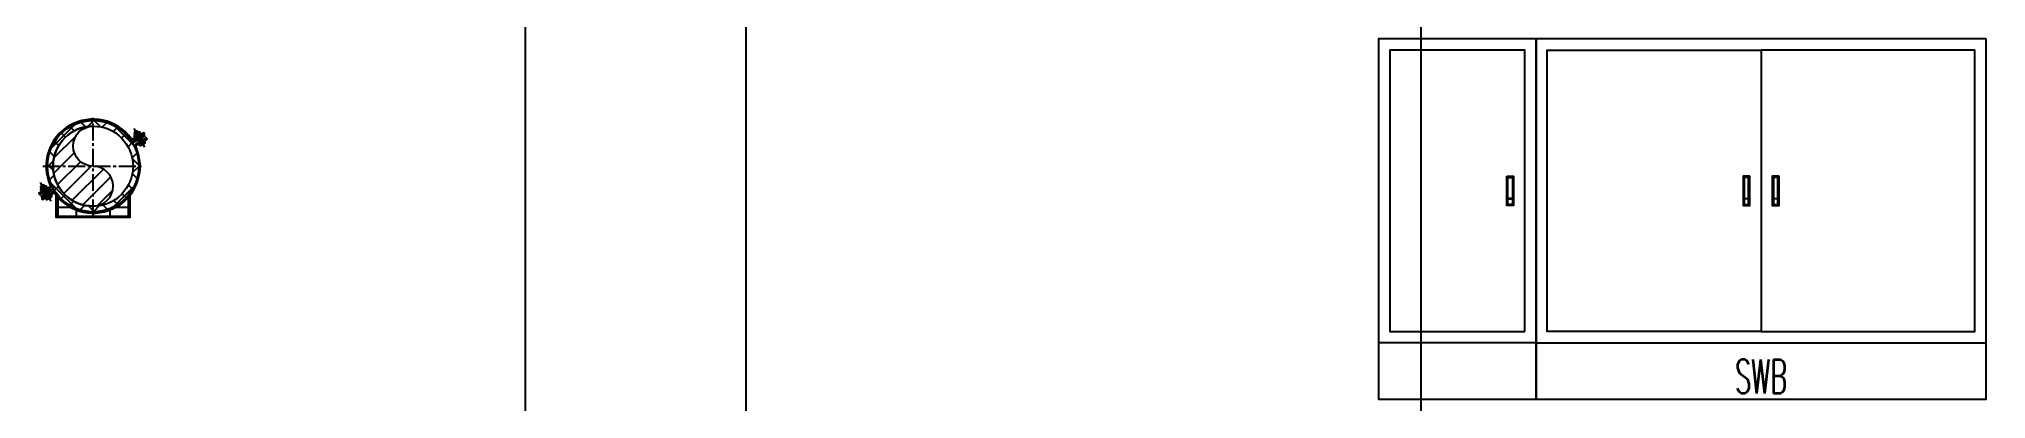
# Model space of a CAD drawing. Header units: millimetres. Extents: x -192235 to 515711, y 45168 to 947868.
# Drawn here: x 100709 to 109362, y 633622 to 635222 of the extents above; entities that cross this region are included whole.
import ezdxf
from ezdxf.enums import TextEntityAlignment as Align

# ---------------------------------------------------------------- set-up
doc = ezdxf.new("R2010")
doc.units = ezdxf.units.MM
doc.header["$LTSCALE"] = 1000
doc.header["$PDMODE"] = 1
for name, pattern in [('CENTER2', [1.125, 0.75, -0.125, 0.125, -0.125]), ('YFM1P-短$0$$0$CENTER2', [1.125, 0.75, -0.125, 0.125, -0.125]), ('YFM1P-短$0$BORDER2', [0.875, 0.25, -0.125, 0.25, -0.125, 0, -0.125]), ('YFM1P-短$0$CENTER', [2, 1.25, -0.25, 0.25, -0.25]), ('YFM1P-短$0$CENTER2', [1.125, 0.75, -0.125, 0.125, -0.125]), ('YFM1P-短$0$HIDDEN', [9.525, 6.35, -3.175])]:
    doc.linetypes.add(name, pattern=pattern)
for name, color, linetype in [('e-eq-SWB', 130, 'Continuous'), ('F-HS-LINE4', 140, 'Continuous'), ('F-SK-CEN', 1, 'CENTER2'), ('F-SK-LINE2', 2, 'Continuous'), ('F-SK-LINE3', 100, 'Continuous'), ('F-SK-LINE4', 140, 'Continuous'), ('F-SK-LINE6', 200, 'Continuous'), ('F-SK-TXT', 4, 'Continuous'), ('F-SK-UP-QR-T68-K8.1', 40, 'Continuous'), ('MPPIPE', 100, 'Continuous'), ('PIPE-SUPPORT', 2, 'Continuous'), ('X-F2-L30-FS-EQ$0$F-SK-DN-QR-T68-K8.1', 200, 'Continuous'), ('X-F2-L30-FS-EQ$0$F-SK-JOINT', 100, 'Continuous'), ('YFM1P-短$0$$0$14P5-CSH-3-402-B$0$SH-TEXT', 4, 'Continuous'), ('YFM1P-短$0$$0$C-DCC', 1, 'Continuous'), ('YFM1P-短$0$$0$M-DCC-STEEL', 220, 'Continuous'), ('YFM1P-短$0$$0$M-DIM', 3, 'Continuous'), ('YFM1P-短$0$$0$M-FOUN', 252, 'Continuous'), ('YFM1P-短$0$$0$M-PIPE-CHWR20', 110, 'Continuous'), ('YFM1P-短$0$$0$M-PIPE-CHWS12', 130, 'Continuous'), ('YFM1P-短$0$$0$M-PIPE-CHWS12_CL', 132, 'YFM1P-短$0$$0$CENTER2'), ('YFM1P-短$0$$0$U-PCW-V', 2, 'Continuous'), ('YFM1P-短$0$14P5-CSH-3-402-B$0$SH-TEXT', 4, 'Continuous'), ('YFM1P-短$0$A-WALL-IN.200K', 7, 'Continuous'), ('YFM1P-短$0$C-DCC', 1, 'Continuous'), ('YFM1P-短$0$DIVIDER-垂直', 2, 'YFM1P-短$0$BORDER2'), ('YFM1P-短$0$Door', 7, 'Continuous'), ('YFM1P-短$0$E-BWY-EQPM-N4', 40, 'Continuous'), ('YFM1P-短$0$E-XTR', 4, 'Continuous'), ('YFM1P-短$0$FS-LINE', 10, 'Continuous'), ('YFM1P-短$0$L-ROAD', 7, 'Continuous'), ('YFM1P-短$0$M-CWTR-VAVE', 2, 'Continuous'), ('YFM1P-短$0$M-DCC-STEEL', 220, 'Continuous'), ('YFM1P-短$0$M-DIM', 3, 'Continuous'), ('YFM1P-短$0$M-FOUN', 252, 'Continuous'), ('YFM1P-短$0$M-HVAC-CMDUCT', 150, 'Continuous'), ('YFM1P-短$0$M-PIPE-CHWR20', 110, 'Continuous'), ('YFM1P-短$0$M-PIPE-CHWR20_CL', 111, 'YFM1P-短$0$CENTER'), ('YFM1P-短$0$M-PIPE-CHWS12', 130, 'Continuous'), ('YFM1P-短$0$M-PIPE-CHWS12_CL', 132, 'YFM1P-短$0$CENTER2'), ('YFM1P-短$0$M-PIPE-VAVE', 2, 'Continuous'), ('YFM1P-短$0$M-PIPE-VENT', 10, 'Continuous'), ('YFM1P-短$0$man', 7, 'Continuous'), ('YFM1P-短$0$MPPIPE', 100, 'Continuous'), ('YFM1P-短$0$S-BEAM', 7, 'Continuous'), ('YFM1P-短$0$S-BEAM-SHOW.200K', 7, 'Continuous'), ('YFM1P-短$0$S-BEAM.200K', 7, 'Continuous'), ('YFM1P-短$0$S-COL', 7, 'Continuous'), ('YFM1P-短$0$S-COL.200K', 7, 'Continuous'), ('YFM1P-短$0$S-FNDN', 7, 'Continuous'), ('YFM1P-短$0$S-SLAB-SHOW.200K', 7, 'Continuous'), ('YFM1P-短$0$S-SLAB.200K', 7, 'Continuous'), ('YFM1P-短$0$S-WALL', 7, 'Continuous'), ('YFM1P-短$0$SM-SEC-Cm$0$SUPPORT', 2, 'Continuous'), ('YFM1P-短$0$SUPPORT', 2, 'Continuous'), ('YFM1P-短$0$U-ELE', 2, 'Continuous'), ('YFM1P-短$0$U-PCW-V', 2, 'Continuous'), ('YFM1P-短$0$U-TXT', 3, 'Continuous')]:
    doc.layers.add(name, color=color, linetype=linetype)
doc.styles.add('aa-txt', font='simplex.shx', dxfattribs={"width": 0.7, "bigfont": 'chineset.shx'})
doc.styles.add('X-F2-L30-FS-EQ$0$aa-txt', font='isocp.shx', dxfattribs={"bigfont": 'chineset.shx'})
doc.styles.add('YFM1P-短$0$$0$14P5-CSH-3-402-B$0$AA-TXT', font='simplex.shx', dxfattribs={"width": 0.8, "bigfont": 'CHINA.shx'})
doc.styles.add('YFM1P-短$0$$0$aa-txt', font='simplex.shx', dxfattribs={"width": 0.8, "bigfont": 'chineset.shx'})
doc.styles.add('YFM1P-短$0$14P5-CSH-3-402-B$0$AA-TXT', font='simplex.shx', dxfattribs={"width": 0.8, "bigfont": 'CHINA.shx'})
doc.styles.add('YFM1P-短$0$aa-txt', font='simplex.shx', dxfattribs={"width": 0.8, "bigfont": 'chineset.shx'})
doc.styles.add('YFM1P-短$0$dim-txt', font='isocp.shx', dxfattribs={"width": 0.7, "bigfont": 'chineset.shx'})
doc.styles.add('YFM1P-短$0$KANJI', font='MONOTXT', dxfattribs={"bigfont": 'BIGFONT'})
doc.dimstyles.new('YFM1P-短$0$$0$50-DIM', dxfattribs={"dimscale": 50, "dimtxt": 2, "dimasz": 0.8, "dimexe": 1, "dimexo": 1, "dimgap": 0.5, "dimtad": 1, "dimdec": 0, "dimdsep": 46, "dimtxsty": 'YFM1P-短$0$$0$aa-txt', "dimblk": 'YFM1P-短$0$$0$DOT', "dimcen": 5, "dimclrd": 256, "dimclre": 256, "dimclrt": 256, "dimadec": 0, "dimazin": 0, "dimtfac": 1, "dimtdec": 0, "dimtix": 1, "dimtmove": 2, "dimatfit": 3, "dimldrblk": 'YFM1P-短$0$$0$DOT', "dimfxl": 1, "dimtolj": 1, "dimtzin": 0, "dimarcsym": 0})
doc.dimstyles.new('YFM1P-短$0$100-DIM', dxfattribs={"dimscale": 1000, "dimtxt": 0.2, "dimasz": 0.1, "dimexe": 0.1, "dimexo": 0.1, "dimgap": 0.05, "dimtad": 1, "dimdec": 0, "dimzin": 3, "dimdsep": 46, "dimtxsty": 'YFM1P-短$0$aa-txt', "dimblk1": 'YFM1P-短$0$DOT', "dimblk2": 'YFM1P-短$0$DOT', "dimsah": 1, "dimcen": 0, "dimclrd": 256, "dimclre": 256, "dimclrt": 256, "dimadec": 0, "dimazin": 0, "dimtfac": 1, "dimtdec": 0, "dimtix": 1, "dimtmove": 2, "dimatfit": 3, "dimldrblk": 'YFM1P-短$0$DOT', "dimfxl": 1, "dimtvp": 1, "dimtolj": 1, "dimtzin": 0, "dimarcsym": 0})
doc.dimstyles.new('YFM1P-短$0$50-DIM', dxfattribs={"dimscale": 50, "dimtxt": 2, "dimasz": 0.8, "dimexe": 1, "dimexo": 1, "dimgap": 0.5, "dimtad": 1, "dimdec": 0, "dimdsep": 46, "dimtxsty": 'YFM1P-短$0$aa-txt', "dimblk": 'YFM1P-短$0$DOT', "dimcen": 5, "dimclrd": 256, "dimclre": 256, "dimclrt": 256, "dimadec": 0, "dimazin": 0, "dimtfac": 1, "dimtdec": 0, "dimtix": 1, "dimtmove": 2, "dimatfit": 3, "dimldrblk": 'YFM1P-短$0$DOT', "dimfxl": 1, "dimtolj": 1, "dimtzin": 0, "dimarcsym": 0})
pattern_1 = [(270, (-2113.02, 5055.3472), (3.75, 1e-15), [])]
pattern_2 = [(90, (2346.9847, -4890.3472), (-3.75, -1e-15), [])]
pattern_3 = [(0, (86092.45, -2), (0, 6.985), [5.08, -1.905]), (90, (86092.45, -2), (-6.985, 4e-16), [5.08, -1.905])]
pattern_4 = [(0, (-83347.067, -5.657), (0, 6.985), [5.08, -1.905]), (90, (-83347.067, -5.657), (-6.985, 4e-16), [5.08, -1.905])]
pattern_5 = [(0, (3366.5036, -7.657), (0, 6.985), [5.08, -1.905]), (90, (3366.5036, -7.657), (-6.985, 4e-16), [5.08, -1.905])]
pattern_6 = [(0, (47762.859, -5.657), (0, 6.985), [5.08, -1.905]), (90, (47762.859, -5.657), (-6.985, 4e-16), [5.08, -1.905])]

# ---------------------------------------------------------------- blocks, each defined once
blk = doc.blocks.new('SWB-L20-fb')
at = {"layer": 'e-eq-SWB'}
for q in [(-700, 250), (2000, 250)]:
    blk.add_line((0, 250), q, dxfattribs=at)
for points in [[(0, 1600), (-700, 1600), (-700, 0), (0, 0)], [(2000, 1600), (0, 1600), (0, 0), (2000, 0)], [(-50, 300), (-50, 1550), (-650, 1550), (-650, 300)], [(-130, 990), (-100, 990), (-100, 860), (-130, 860)], [(-105, 985), (-105, 891), (-125, 891), (-125, 985)], [(950, 990), (920, 990), (920, 860), (950, 860)], [(925, 985), (925, 891), (945, 891), (945, 985)], [(1080, 990), (1050, 990), (1050, 860), (1080, 860)], [(1055, 985), (1055, 891), (1075, 891), (1075, 985)], [(-105, 889), (-105, 865), (-125, 865), (-125, 889)], [(925, 889), (925, 865), (945, 865), (945, 889)], [(1055, 889), (1055, 865), (1075, 865), (1075, 889)]]:
    blk.add_lwpolyline(points, close=True, dxfattribs=at)
blk.add_lwpolyline([(1000, 300), (50, 300), (50, 1550), (1000, 1550), (1000, 300), (1950, 300), (1950, 1550), (1000, 1550)], dxfattribs=at)
at = {"layer": 'e-eq-SWB', "style": 'aa-txt', "width": 0.55}
blk.add_text('SWB', height=150, dxfattribs=at).set_placement((1000, 25), align=Align.CENTER)
blk = doc.blocks.new('YFM1P-短$0$18P4-DCC-3850-1295-V')
for p, q in [((0, 155), (0, 158)), ((0, 158), (18, 158)), ((18, 158), (18, 152.65)), ((0, -13), (0, 155.07)), ((0, 155), (18, 155)), ((5.35, -10), (5.35, 155)), ((12.65, 152.65), (12.65, 155)), ((12.65, -7.65), (12.65, 152.65)), ((18, 152.65), (18, -0.35)), ((12.65, -10), (12.65, -7.65)), ((18, -7.65), (18, -13)), ((0, -10), (18, -10)), ((18, -13), (0, -13))]:
    blk.add_line(p, q)
for centre in [(9, 149), (9, -4)]:
    blk.add_circle(centre, 8.75)
for centre, start, end in [((9, 149), 90, 270), ((9, 149), 270, 90), ((9, -4), 90, 270), ((9, -4), 270, 90)]:
    blk.add_arc(centre, 3.65, start, end)
blk = doc.blocks.new('YFM1P-短$0$DOT')
at = {"color": 0}
blk.add_line((-1, 0), (1, 0), dxfattribs=at)
at = {"color": 2, "const_width": 0.5}
blk.add_lwpolyline([(-0.25, 0, 1), (0.25, 0, 1)], format="xyb", close=True, dxfattribs=at)
blk = doc.blocks.new('*D1556')
at = {"layer": 'DEFPOINTS', "color": 0, "transparency": 16777216}
for p in [(159634.4, 465755), (159634.4, 464045), (159939.3, 464045)]:
    blk.add_point(p, dxfattribs=at)
at = {"layer": 'YFM1P-短$0$M-FOUN', "lineweight": -2, "transparency": 16777216}
for p, q in [((159734.4, 465755), (160039.3, 465755)), ((159939.3, 465655), (159939.3, 464145)), ((159734.4, 464045), (160039.3, 464045))]:
    blk.add_line(p, q, dxfattribs=at)
at = {"layer": 'YFM1P-短$0$M-FOUN', "lineweight": -2, "transparency": 16777216, "xscale": 100, "yscale": 100, "zscale": 100}
for p, rotation in [((159939.3, 465755), 90), ((159939.3, 464045), 270)]:
    blk.add_blockref('YFM1P-短$0$DOT', p, dxfattribs=dict(at, rotation=rotation))
at = {"layer": 'YFM1P-短$0$M-FOUN', "transparency": 16777216, "insert": (159789.3, 464900), "char_height": 200, "attachment_point": 5, "rotation": 90, "style": 'YFM1P-短$0$aa-txt'}
blk.add_mtext('\\A1;1710', dxfattribs=at)
blk = doc.blocks.new('*D1557')
at = {"layer": 'DEFPOINTS', "color": 0, "transparency": 16777216}
for p in [(145131.2, 476091), (145656.9, 476091), (145131.2, 471200)]:
    blk.add_point(p, dxfattribs=at)
at = {"layer": 'YFM1P-短$0$M-FOUN', "lineweight": -2, "transparency": 16777216}
for p, q in [((145231.2, 476091), (145756.9, 476091)), ((145656.9, 471300), (145656.9, 475991)), ((145231.2, 471200), (145756.9, 471200))]:
    blk.add_line(p, q, dxfattribs=at)
at = {"layer": 'YFM1P-短$0$M-FOUN', "lineweight": -2, "transparency": 16777216, "xscale": 100, "yscale": 100, "zscale": 100}
for p, rotation in [((145656.9, 476091), 89.99999999999999), ((145656.9, 471200), 270)]:
    blk.add_blockref('YFM1P-短$0$DOT', p, dxfattribs=dict(at, rotation=rotation))
at = {"layer": 'YFM1P-短$0$M-FOUN', "transparency": 16777216, "insert": (145506.9, 473645.5), "char_height": 200, "attachment_point": 5, "rotation": 90, "style": 'YFM1P-短$0$aa-txt'}
blk.add_mtext('\\A1;4891', dxfattribs=at)
blk = doc.blocks.new('*D1558')
at = {"layer": 'DEFPOINTS', "color": 0, "transparency": 16777216}
for p in [(160470, 465988.8), (159530, 465850), (160470, 465850)]:
    blk.add_point(p, dxfattribs=at)
at = {"layer": 'YFM1P-短$0$M-FOUN', "lineweight": -2, "transparency": 16777216}
for p, q in [((159530, 465950), (159530, 466088.8)), ((160470, 465950), (160470, 466088.8)), ((159630, 465988.8), (160370, 465988.8))]:
    blk.add_line(p, q, dxfattribs=at)
at = {"layer": 'YFM1P-短$0$M-FOUN', "lineweight": -2, "transparency": 16777216, "xscale": 100, "yscale": 100, "zscale": 100, "rotation": 180}
blk.add_blockref('YFM1P-短$0$DOT', (159530, 465988.8), dxfattribs=at)
at = {"layer": 'YFM1P-短$0$M-FOUN', "lineweight": -2, "transparency": 16777216, "xscale": 100, "yscale": 100, "zscale": 100}
blk.add_blockref('YFM1P-短$0$DOT', (160470, 465988.8), dxfattribs=at)
at = {"layer": 'YFM1P-短$0$M-FOUN', "transparency": 16777216, "insert": (160000, 466138.8), "char_height": 200, "attachment_point": 5, "style": 'YFM1P-短$0$aa-txt'}
blk.add_mtext('\\A1;940', dxfattribs=at)
blk = doc.blocks.new('*D1559')
at = {"layer": 'DEFPOINTS', "color": 0, "transparency": 16777216}
for p in [(159118.2, 465850), (159030, 463950), (159118.2, 463950)]:
    blk.add_point(p, dxfattribs=at)
at = {"layer": 'YFM1P-短$0$M-FOUN', "lineweight": -2, "transparency": 16777216}
for p, q in [((159018.2, 465850), (158930, 465850)), ((159030, 465750), (159030, 464050)), ((159018.2, 463950), (158930, 463950))]:
    blk.add_line(p, q, dxfattribs=at)
at = {"layer": 'YFM1P-短$0$M-FOUN', "lineweight": -2, "transparency": 16777216, "xscale": 100, "yscale": 100, "zscale": 100}
for p, rotation in [((159030, 465850), 90), ((159030, 463950), 270)]:
    blk.add_blockref('YFM1P-短$0$DOT', p, dxfattribs=dict(at, rotation=rotation))
at = {"layer": 'YFM1P-短$0$M-FOUN', "transparency": 16777216, "insert": (158880, 464900), "char_height": 200, "attachment_point": 5, "rotation": 90, "style": 'YFM1P-短$0$aa-txt'}
blk.add_mtext('\\A1;1900', dxfattribs=at)
blk = doc.blocks.new('YFM1P-短$0$球閥-65-T')
at = {"color": 1}
for p, q in [((0, 50), (0, 177.4)), ((-50, 0), (-112.5, 0)), ((-25, 0), (25, 0)), ((0, -25), (0, 25)), ((50, 0), (112.5, 0)), ((0, -50), (0, -112.5))]:
    blk.add_line(p, q, dxfattribs=at)
at = {"color": 0}
for p, q in [((-53, 97), (-53, 89.3)), ((-51.2, 98.8), (51.2, 98.8)), ((-30.5, 87.5), (-51.2, 87.5)), ((23.9, 109.1), (-41.6, 109.1)), ((-41.6, 109.1), (-41.6, 105.5)), ((23.9, 105.5), (-41.6, 105.5)), ((-20.1, 101), (-20.1, 105.5)), ((20.1, 103.2), (-20.1, 103.2)), ((-20.1, 101), (20.1, 101)), ((-16.7, 111.3), (-16.7, 140.9)), ((-4.5, 110.4), (-14.4, 110.4)), ((-10, 110.4), (-14.4, 110.4)), ((-14.4, 109.1), (-14.4, 110.4)), ((12.5, 141.8), (-12.5, 141.8)), ((9.1, 141.8), (-9.1, 141.8)), ((-8.3, 111.3), (-8.3, 140.9)), ((10, 110.4), (4.5, 110.4)), ((8.3, 111.3), (8.3, 140.9)), ((14.4, 110.4), (10, 110.4)), ((14.4, 109.1), (14.4, 110.4)), ((16.7, 111.3), (16.7, 140.9)), ((20.1, 101), (20.1, 105.5)), ((23.9, 113.4), (41.2, 113.4)), ((23.9, 113.4), (23.9, 103)), ((23.9, 103), (41.2, 103)), ((27.1, 103), (27.1, 98.8)), ((28.8, 87.5), (51.2, 87.5)), ((33.9, 87.5), (33.9, 86.1)), ((38, 103), (38, 98.8)), ((41.2, 113.4), (41.2, 103)), ((47.4, 87.5), (47.4, 86.1)), ((53, 97), (53, 89.3)), ((200, 140.4), (200, 156.4)), ((33.9, 86.1), (47.4, 86.1)), ((33.9, 86.1), (35, 84.9)), ((35, 84.9), (46.3, 84.9)), ((46.3, 84.9), (47.4, 86.1))]:
    blk.add_line(p, q, dxfattribs=at)
at = {"color": 0, "linetype": 'Continuous'}
for p, q in [((-18, 139.3), (-18, 160.2)), ((-18, 142.7), (-18, 139.3)), ((-18, 139.4), (-17.9, 139.8)), ((-18, 139.4), (-18, 139.4)), ((-18, 139.3), (-18, 139.4)), ((-18, 139.3), (-18, 139.3)), ((-18, 139.3), (-18, 139.3)), ((-18, 139.3), (-18, 139.3)), ((-18, 139), (-18, 139.3)), ((-17.9, 138.6), (-18, 139)), ((-17.9, 139.8), (-17.6, 140.2)), ((-17.7, 138.3), (-17.9, 138.6)), ((-17.4, 138.2), (-17.7, 138.3)), ((-17.6, 140.2), (-17.3, 140.5)), ((-17.2, 138.1), (-17.4, 138.2)), ((-17.3, 140.5), (-17, 140.8)), ((-16.9, 138), (-17.2, 138.1)), ((-17, 140.8), (-16.6, 141.2)), ((-16.5, 138), (-16.9, 138)), ((-16.6, 141.2), (-16.2, 141.6)), ((-16.1, 138.1), (-16.5, 138)), ((-16.2, 162), (-16.2, 141.6)), ((-3.2, 162), (-16.2, 162)), ((-16.2, 141.6), (-14.9, 141.9)), ((-15.6, 138.3), (-16.1, 138.1)), ((-15.3, 138.5), (-15.6, 138.3)), ((-14.9, 138.8), (-15.3, 138.5)), ((-14.9, 141.9), (-14.2, 142)), ((-14.8, 138.8), (-14.9, 138.8)), ((-14.5, 139.1), (-14.8, 138.8)), ((-14.1, 139.2), (-14.5, 139.1)), ((-14.2, 142), (-13.5, 142)), ((-13.5, 139.3), (-14.1, 139.2)), ((-13.5, 139.3), (-13.5, 142.7)), ((-13.5, 142.7), (13.5, 142.7)), ((-13.5, 142), (13.5, 142)), ((13.5, 141.8), (-13.5, 141.8)), ((13.5, 139.3), (-13.5, 139.3)), ((-3.2, 162), (-3.2, 162)), ((-3.1, 162), (-3.2, 162)), ((-3, 162), (-3.1, 162)), ((-2.7, 161.9), (-3, 162)), ((-2.4, 161.9), (-2.7, 161.9)), ((-2.1, 161.8), (-2.4, 161.9)), ((-1.6, 161.8), (-2.1, 161.8)), ((-1.2, 161.8), (-1.6, 161.8)), ((-0.7, 161.7), (-1.2, 161.8)), ((-0.1, 161.7), (-0.7, 161.7)), ((0.4, 161.7), (-0.1, 161.7)), ((0.9, 161.7), (0.4, 161.7)), ((1.4, 161.8), (0.9, 161.7)), ((1.9, 161.8), (1.4, 161.8)), ((2.3, 161.9), (1.9, 161.8)), ((2.6, 161.9), (2.3, 161.9)), ((2.9, 161.9), (2.6, 161.9)), ((3, 162), (2.9, 161.9)), ((3.1, 162), (3, 162)), ((16.2, 162), (3.1, 162)), ((3.1, 162), (3.1, 162)), ((13.5, 142.7), (13.5, 139.3)), ((13.5, 142), (14.9, 141.9)), ((13.7, 139.3), (13.5, 139.3)), ((14.3, 139.1), (13.7, 139.3)), ((14.9, 138.8), (14.3, 139.1)), ((14.9, 141.9), (16.2, 141.6)), ((15.3, 138.5), (14.9, 138.8)), ((15.6, 138.3), (15.3, 138.5)), ((16.1, 138.1), (15.6, 138.3)), ((16.5, 138), (16.1, 138.1)), ((16.2, 141.6), (16.2, 162)), ((16.2, 141.6), (16.6, 141.2)), ((16.9, 138), (16.5, 138)), ((16.6, 141.2), (17, 140.8)), ((17.2, 138.1), (16.9, 138)), ((17, 140.8), (17.3, 140.5)), ((17.4, 138.2), (17.2, 138.1)), ((17.3, 140.5), (17.6, 140.2)), ((17.7, 138.3), (17.4, 138.2)), ((17.6, 140.2), (17.9, 139.8)), ((17.9, 138.6), (17.7, 138.3)), ((17.9, 139.8), (18, 139.4)), ((18, 139), (17.9, 138.6)), ((18, 160.2), (18, 139.3)), ((200, 156.4), (18, 156.4)), ((18, 139.3), (18, 142.7)), ((200, 140.4), (18, 140.4)), ((18, 139.4), (18, 139.3)), ((18, 139.4), (18, 139.4)), ((18, 139.3), (18, 139.3)), ((18, 139.3), (18, 139.3)), ((18, 139.3), (18, 139)), ((18, 139.3), (18, 139.3))]:
    blk.add_line(p, q, dxfattribs=at)
for centre, radius in [((0, 0), 87.5), ((0, 134.7), 2.93), ((0, 134.7), 2.39)]:
    blk.add_circle(centre, radius, dxfattribs=at)
at = {"color": 0}
blk.add_circle((0, 0), 36.5, dxfattribs=at)
for centre, radius, start, end in [((-51.2, 97), 1.8, 90, 180), ((-51.2, 89.3), 1.8, 180, 270), ((-30.5, 84.1), 3.38, 69.02295, 90), ((-12.5, 131.8), 10.1, 65.5673, 114.4327), ((-12.5, 120.5), 10.1, 245.5673, 294.4327), ((0, 102.9), 39, 77.64322, 102.35678), ((0, 149.4), 39, 257.64322, 263.34849), ((0, 149.4), 39, 276.65151, 282.35678), ((12.5, 131.8), 10.1, 65.5673, 114.4327), ((12.5, 120.5), 10.1, 245.5673, 294.4327), ((28.8, 83), 4.51, 90, 94.22616), ((51.2, 97), 1.8, 0, 90), ((51.2, 89.3), 1.8, 270, 0)]:
    blk.add_arc(centre, radius, start, end, dxfattribs=at)
at = {"color": 0, "linetype": 'Continuous'}
for centre, radius, start, end in [((-16.2, 160.2), 1.8, 90, 180), ((-17.1, 142.7), 0.902, 180, 270), ((16.2, 160.2), 1.8, 0, 90), ((17.1, 142.7), 0.902, 270, 0)]:
    blk.add_arc(centre, radius, start, end, dxfattribs=at)
at = {"color": 0, "linetype": 'Continuous', "extrusion": (1e-16, 1, 0)}
for centre, start, end in [((13.5, 0, 142.7), 0, 90), ((-13.5, 0, 142.7), 90, 180)]:
    blk.add_arc(centre, 4.51, start, end, dxfattribs=at)
at = {"color": 0, "linetype": 'Continuous', "extrusion": (-1e-16, -1, 0)}
for centre, start, end in [((-13.5, 0, -141.8), 90, 180), ((13.5, 0, -141.8), 0, 90)]:
    blk.add_arc(centre, 3.61, start, end, dxfattribs=at)
at = {"color": 0, "linetype": 'Continuous', "extrusion": (-0.892945, -0.351839, -0.280818)}
blk.add_arc((-135.1, -10, -34.3), 2.81, 213.29204, 282.52795, dxfattribs=at)
at = {"color": 0, "linetype": 'Continuous', "extrusion": (1, -1e-16, 0)}
for centre in [(142.7, 0, -13.5), (142.7, 0, 13.5)]:
    blk.add_arc(centre, 0.902, 90, 180, dxfattribs=at)
at = {"color": 0, "linetype": 'Continuous', "extrusion": (-1, -3e-16, -3e-16)}
for centre in [(-139.3, 0, 13.5), (-139.3, 0, -13.5)]:
    blk.add_arc(centre, 2.71, 180, 90, dxfattribs=at)
at = {"color": 0, "linetype": 'Continuous', "extrusion": (-0.892945, 0.351839, 0.280818)}
blk.add_arc((-135.1, -10, 34.3), 2.81, 213.29204, 282.52795, dxfattribs=at)
blk = doc.blocks.new('YFM1P-短$0$DCC-2400-1850-扇60')
at = {"linetype": 'ByBlock', "lineweight": -2, "ltscale": 0.5}
h = blk.add_hatch(dxfattribs=at)
h.set_pattern_fill('LINE', color=0, scale=300, angle=450, style=0)
h.set_pattern_definition(pattern_2)
edge = h.paths.add_edge_path()
edge.add_line((5.62, 123.98), (5.62, 165))
edge.add_line((5.62, 165), (86.6, 165))
edge.add_ellipse((85.81, 66.12), major_axis=(69.92, 69.92), ratio=1, start_angle=44.54337, end_angle=99.18867)
h = blk.add_hatch(dxfattribs=at)
h.set_pattern_fill('LINE', color=0, scale=300, angle=450, style=0)
h.set_pattern_definition(pattern_1)
edge = h.paths.add_edge_path()
edge.add_line((228.34, 41.02), (228.34, 0))
edge.add_line((228.34, 0), (147.37, 0))
edge.add_ellipse((148.15, 98.88), major_axis=(-69.92, 69.92), ratio=1, start_angle=134.54337, end_angle=189.18867)
at = {"color": 0, "linetype": 'ByBlock', "lineweight": -2, "ltscale": 0.5}
for p, q in [((-1.77, 168), (234.73, 168)), ((-1.77, 168), (-1.77, -3)), ((3.23, 168), (3.23, -3)), ((3.23, 165), (230.73, 165)), ((230.73, 168), (230.73, -3)), ((234.73, -3), (234.73, 168)), ((243.89, -3), (243.89, 168)), ((247.32, 168), (247.32, -3)), ((230.73, 0), (3.23, 0)), ((-1.77, -3), (234.73, -3))]:
    blk.add_line(p, q, dxfattribs=at)
for p, q in [((234.73, 168), (256.21, 168)), ((256.21, 167.75), (256.21, 168)), ((256.21, 14.75), (256.21, 150.25)), ((234.73, -3), (256.21, -3)), ((256.21, -3), (256.21, -2.75))]:
    blk.add_line(p, q)
at = {"linetype": 'Continuous'}
for centre, radius in [((256.21, 159), 8.75), ((256.21, 159), 3.65), ((256.21, 6), 8.75), ((256.21, 6), 3.65)]:
    blk.add_circle(centre, radius, dxfattribs=at)
blk = doc.blocks.new('YFM1P-短$0$Man-170-C')
for points in [[(17.99, 67.27), (17.99, 66.39), (17.99, 59.57), (17.99, 54.37), (17.99, 45.58), (19.59, 42.78), (19.59, 35.99), (19.59, 26.77), (19.59, 20.78), (21.59, 17.58), (21.99, 12.39), (20.39, 9.99), (15.59, 9.59), (11.19, 7.59), (6.4, 10.39), (3.6, 15.98), (1.2, 22.78), (2.4, 37.59), (1.2, 52.37), (-2, 70.39), (-2, 77.58), (-2, 73.98), (-1.2, 66.79), (0, 53.57), (-1.2, 51.58), (-2.4, 49.98), (-6, 41.59), (-7.2, 35.19), (-8, 25.17), (-8.79, 20.78), (-6.4, 14.38), (-7.6, 9.59), (-11.19, 8.79), (-16.39, 8.79), (-21.59, 8.79), (-24.79, 10.79), (-22.79, 16.38), (-22.39, 21.18), (-22.39, 27.57), (-19.59, 35.99), (-20.39, 43.58), (-19.19, 53.57), (-19.19, 57.17), (-17.19, 64.79), (-16.79, 70.79), (-16.79, 72.38), (-13.99, 84.77), (-12.79, 88.77), (-13.99, 93.16), (-15.59, 97.56), (-15.99, 101.95), (-15.99, 108.74), (-15.99, 115.14), (-13.99, 120.73), (-16.79, 110.34), (-16.79, 107.94), (-15.99, 102.75), (-17.59, 102.75), (-25.19, 102.75), (-27.58, 102.35), (-30.78, 101.55), (-33.58, 101.55), (-35.98, 101.15), (-39.18, 101.95), (-41.18, 103.15), (-42.38, 103.55), (-43.97, 105.95), (-43.97, 108.34), (-42.78, 112.34), (-40.78, 113.94), (-39.18, 113.94), (-36.38, 114.34), (-33.98, 113.14), (-23.19, 113.94), (-23.19, 115.54), (-22.79, 117.53), (-20.39, 118.73), (-20.39, 121.53), (-19.19, 123.53), (-17.19, 128.72), (-17.19, 131.12), (-14.79, 136.31), (-9.59, 138.31), (-8.79, 142.71), (-9.99, 149.9), (-11.59, 159.49), (-11.59, 163.08), (-8.79, 167.48), (0, 170), (9.59, 166.28), (11.19, 162.29), (11.99, 150.7), (11.59, 142.71), (13.99, 140.31), (20, 136.11), (23.87, 131.44), (30.01, 109.96), (29.98, 103.15), (27.98, 89.56), (23.73, 78.21), (21.87, 72.07), (21.6, 67.94), (16.79, 66.79), (13.59, 70.79), (15.19, 75.98), (13.19, 74.38), (11.99, 75.98), (17.33, 81.28), (19.3, 89.1), (19.99, 95.56), (21.59, 97.16), (20.79, 103.55), (18.39, 109.54), (16.79, 117.13), (16.79, 121.93), (17.19, 123.53)], [(-8.4, 158.19), (-1.2, 159.09), (2.4, 159.09), (6.4, 159.49), (7.6, 159.89), (4.4, 162.69), (2, 162.69), (-5.2, 161.89), (-8.4, 159.09), (-8.4, 155.09), (-7.2, 151.1), (-6.4, 148.3), (-6.4, 146.3), (0.8, 144.7), (5.2, 145.9), (8.79, 146.7), (9.19, 153.5), (7.6, 159.89)], [(-9.81, 138.23), (0.8, 136.71), (4.4, 136.71), (8, 136.71), (10.79, 138.31), (13.91, 140.39)], [(-4.66, 137.49), (-1.2, 135.12), (0.4, 131.92), (1.6, 127.92), (1.6, 120.33), (1.6, 115.14), (1.6, 107.15), (1.2, 101.55), (2.4, 98.75), (1.6, 95.16), (1.6, 93.56), (0.8, 90.76)], [(6.14, 136.71), (4, 133.92), (3.2, 130.72), (1.6, 126.72)], [(-42.88, 111.98), (-45.93, 113.2), (-48.73, 112), (-51.93, 112.4), (-54.33, 110.8), (-53.83, 107.87), (-52.27, 105.72), (-50.33, 104.41), (-47.93, 102.01), (-43.93, 102.81), (-41.13, 103.12)], [(21.5, 97.06), (21.56, 97.35)], [(19.2, 88.17), (16.79, 87.57), (9.99, 88.37), (5.6, 87.57), (-0.4, 87.17), (-4.8, 86.77), (-9.59, 86.77), (-13.11, 87.72)], [(-12.79, 89.17), (-4.8, 87.97), (0.8, 88.77), (5.6, 89.17), (8.79, 89.17), (14.79, 88.77), (18.79, 88.77), (19.27, 88.83)], [(-20.12, 8.79), (-21.19, 5.59), (-21.99, 2.4), (-21.19, 1.2), (-20.39, 0.8), (-18.39, 0), (-14.79, 0), (-11.19, 0), (-8, 0), (-7.6, 3.6), (-9.02, 9.27)], [(7.61, 9.68), (6.8, 5.59), (6.8, 2.8), (9.19, 1.2), (11.59, 0.4), (14.79, 0), (18.39, 0.8), (20.79, 1.6), (21.59, 6.79), (20.26, 9.98)]]:
    blk.add_lwpolyline(points)
blk = doc.blocks.new('YFM1P-短$0$Man-R-170-C')
at = {"xscale": -1}
blk.add_blockref('YFM1P-短$0$Man-170-C', (0, 0), dxfattribs=at)
at = {"style": 'YFM1P-短$0$aa-txt', "width": 0.7}
blk.add_text('UIS-170', height=4, dxfattribs=at).set_placement((0, 110), align=Align.CENTER)
blk = doc.blocks.new('YFM1P-短$0$$0$DCC-2400-1850-扇60')
at = {"linetype": 'ByBlock', "lineweight": -2, "ltscale": 0.5}
h = blk.add_hatch(dxfattribs=at)
h.set_pattern_fill('LINE', color=0, scale=300, angle=450, style=0)
h.set_pattern_definition(pattern_2)
edge = h.paths.add_edge_path()
edge.add_line((5.62, 123.98), (5.62, 165))
edge.add_line((5.62, 165), (86.6, 165))
edge.add_ellipse((85.81, 66.12), major_axis=(69.92, 69.92), ratio=1, start_angle=44.54337, end_angle=99.18867)
h = blk.add_hatch(dxfattribs=at)
h.set_pattern_fill('LINE', color=0, scale=300, angle=450, style=0)
h.set_pattern_definition(pattern_1)
edge = h.paths.add_edge_path()
edge.add_line((228.34, 41.02), (228.34, 0))
edge.add_line((228.34, 0), (147.37, 0))
edge.add_ellipse((148.15, 98.88), major_axis=(-69.92, 69.92), ratio=1, start_angle=134.54337, end_angle=189.18867)
at = {"color": 0, "linetype": 'ByBlock', "lineweight": -2, "ltscale": 0.5}
for p, q in [((-1.77, 168), (234.73, 168)), ((-1.77, 168), (-1.77, -3)), ((3.23, 168), (3.23, -3)), ((3.23, 165), (230.73, 165)), ((230.73, 168), (230.73, -3)), ((234.73, -3), (234.73, 168)), ((243.89, -3), (243.89, 168)), ((247.32, 168), (247.32, -3)), ((230.73, 0), (3.23, 0)), ((-1.77, -3), (234.73, -3))]:
    blk.add_line(p, q, dxfattribs=at)
for p, q in [((234.73, 168), (256.21, 168)), ((256.21, 167.75), (256.21, 168)), ((256.21, 14.75), (256.21, 150.25)), ((234.73, -3), (256.21, -3)), ((256.21, -3), (256.21, -2.75))]:
    blk.add_line(p, q)
at = {"linetype": 'Continuous'}
for centre, radius in [((256.21, 159), 8.75), ((256.21, 159), 3.65), ((256.21, 6), 8.75), ((256.21, 6), 3.65)]:
    blk.add_circle(centre, radius, dxfattribs=at)
blk = doc.blocks.new('YFM1P-短$0$$0$BV-03-S')
at = {"layer": 'YFM1P-短$0$$0$U-PCW-V'}
for p, q in [((-4.33, 18), (14.93, 18)), ((-4.33, 16.5), (14.93, 16.5)), ((4.8, 15.5), (4.8, 16.5)), ((4.8, 15.5), (5.8, 15.5)), ((5.05, 4.05), (5.05, 15.5)), ((5.55, 4.05), (5.55, 15.5)), ((5.8, 15.5), (5.8, 16.5)), ((7.6, 4.05), (3, 4.05)), ((4.82, 0.25), (5.1, 0.47)), ((4.82, -0.25), (4.82, 0.25)), ((5.1, 0.47), (5.5, 0.47)), ((5.78, 0.25), (5.5, 0.47)), ((5.78, -0.25), (5.78, 0.25)), ((7.6, -4.05), (3, -4.05)), ((4.82, -0.25), (5.1, -0.47)), ((5.1, -0.47), (5.5, -0.47)), ((5.78, -0.25), (5.5, -0.47))]:
    blk.add_line(p, q, dxfattribs=at)
for points in [[(3, -9.44), (3, 9.44), (0.62, 9.44), (0.62, -9.44), (3, -9.44)], [(7.6, -9.44), (7.6, 9.44), (9.98, 9.44), (9.98, -9.44), (7.6, -9.44)], [(0.62, 5.4), (0, 5.4), (0, -5.4), (0.62, -5.4)], [(9.98, 5.4), (10.6, 5.4), (10.6, -5.4), (9.98, -5.4)]]:
    blk.add_lwpolyline(points, dxfattribs=at)
blk.add_circle((5.3, 0), 0.272, dxfattribs=at)
for centre, start, end in [((-3.76, 17.25), 126.8699, 233.1301), ((14.36, 17.25), 306.8699, 53.1301)]:
    blk.add_arc(centre, 0.937, start, end, dxfattribs=at)
blk = doc.blocks.new('YFM1P-短$0$$0$DOT')
at = {"color": 0}
blk.add_line((-1, 0), (1, 0), dxfattribs=at)
at = {"color": 2, "const_width": 0.5}
blk.add_lwpolyline([(-0.25, 0, 1), (0.25, 0, 1)], format="xyb", close=True, dxfattribs=at)
blk = doc.blocks.new('*D1552')
at = {"layer": 'DEFPOINTS', "color": 0, "transparency": 16777216}
for p in [(191880.4, 465302), (192110.4, 465302), (191880.4, 465152)]:
    blk.add_point(p, dxfattribs=at)
at = {"layer": 'YFM1P-短$0$$0$M-DIM', "lineweight": -2, "transparency": 16777216}
for p, q in [((192110.4, 465342), (192110.4, 465382)), ((191930.4, 465302), (192160.4, 465302)), ((192110.4, 465152), (192110.4, 465302)), ((191930.4, 465152), (192160.4, 465152)), ((192110.4, 465112), (192110.4, 465072))]:
    blk.add_line(p, q, dxfattribs=at)
at = {"layer": 'YFM1P-短$0$$0$M-DIM', "lineweight": -2, "transparency": 16777216, "xscale": 40, "yscale": 40, "zscale": 40}
for p, rotation in [((192110.4, 465302), 270), ((192110.4, 465152), 90)]:
    blk.add_blockref('YFM1P-短$0$$0$DOT', p, dxfattribs=dict(at, rotation=rotation))
at = {"layer": 'YFM1P-短$0$$0$M-DIM', "transparency": 16777216, "insert": (192035.4, 465227), "char_height": 100, "attachment_point": 5, "rotation": 90, "style": 'YFM1P-短$0$$0$aa-txt'}
blk.add_mtext('\\A1;150', dxfattribs=at)
blk = doc.blocks.new('*D1553')
at = {"layer": 'DEFPOINTS', "color": 0, "transparency": 16777216}
for p in [(191880.4, 465557.5), (192110.4, 465557.5), (191880.4, 465408)]:
    blk.add_point(p, dxfattribs=at)
at = {"layer": 'YFM1P-短$0$$0$M-DIM', "lineweight": -2, "transparency": 16777216}
for p, q in [((192110.4, 465597.5), (192110.4, 465637.5)), ((191930.4, 465557.5), (192160.4, 465557.5)), ((192110.4, 465408), (192110.4, 465557.5)), ((191930.4, 465408), (192160.4, 465408)), ((192110.4, 465368), (192110.4, 465328))]:
    blk.add_line(p, q, dxfattribs=at)
at = {"layer": 'YFM1P-短$0$$0$M-DIM', "lineweight": -2, "transparency": 16777216, "xscale": 40, "yscale": 40, "zscale": 40}
for p, rotation in [((192110.4, 465557.5), 270), ((192110.4, 465408), 90)]:
    blk.add_blockref('YFM1P-短$0$$0$DOT', p, dxfattribs=dict(at, rotation=rotation))
at = {"layer": 'YFM1P-短$0$$0$M-DIM', "transparency": 16777216, "insert": (192035.4, 465482.7), "char_height": 100, "attachment_point": 5, "rotation": 90, "style": 'YFM1P-短$0$$0$aa-txt'}
blk.add_mtext('\\A1;149', dxfattribs=at)
blk = doc.blocks.new('*D1554')
at = {"layer": 'DEFPOINTS', "color": 0, "transparency": 16777216}
for p in [(191880.4, 464652), (192110.4, 464652), (191880.4, 464502)]:
    blk.add_point(p, dxfattribs=at)
at = {"layer": 'YFM1P-短$0$$0$M-DIM', "lineweight": -2, "transparency": 16777216}
for p, q in [((192110.4, 464692), (192110.4, 464732)), ((191930.4, 464652), (192160.4, 464652)), ((192110.4, 464502), (192110.4, 464652)), ((191930.4, 464502), (192160.4, 464502)), ((192110.4, 464462), (192110.4, 464422))]:
    blk.add_line(p, q, dxfattribs=at)
at = {"layer": 'YFM1P-短$0$$0$M-DIM', "lineweight": -2, "transparency": 16777216, "xscale": 40, "yscale": 40, "zscale": 40}
for p, rotation in [((192110.4, 464652), 270), ((192110.4, 464502), 90)]:
    blk.add_blockref('YFM1P-短$0$$0$DOT', p, dxfattribs=dict(at, rotation=rotation))
at = {"layer": 'YFM1P-短$0$$0$M-DIM', "transparency": 16777216, "insert": (192035.4, 464577), "char_height": 100, "attachment_point": 5, "rotation": 90, "style": 'YFM1P-短$0$$0$aa-txt'}
blk.add_mtext('\\A1;150', dxfattribs=at)
blk = doc.blocks.new('*D1555')
at = {"layer": 'DEFPOINTS', "color": 0, "transparency": 16777216}
for p in [(191880.4, 464396), (191880.4, 464246.5), (192110.4, 464246.5)]:
    blk.add_point(p, dxfattribs=at)
at = {"layer": 'YFM1P-短$0$$0$M-DIM', "lineweight": -2, "transparency": 16777216}
for p, q in [((192110.4, 464436), (192110.4, 464476)), ((191930.4, 464396), (192160.4, 464396)), ((192110.4, 464396), (192110.4, 464246.5)), ((191930.4, 464246.5), (192160.4, 464246.5)), ((192110.4, 464206.5), (192110.4, 464166.5))]:
    blk.add_line(p, q, dxfattribs=at)
at = {"layer": 'YFM1P-短$0$$0$M-DIM', "lineweight": -2, "transparency": 16777216, "xscale": 40, "yscale": 40, "zscale": 40}
for p, rotation in [((192110.4, 464396), 270), ((192110.4, 464246.5), 89.99999999999999)]:
    blk.add_blockref('YFM1P-短$0$$0$DOT', p, dxfattribs=dict(at, rotation=rotation))
at = {"layer": 'YFM1P-短$0$$0$M-DIM', "transparency": 16777216, "insert": (192035.4, 464321.2), "char_height": 100, "attachment_point": 5, "rotation": 90, "style": 'YFM1P-短$0$$0$aa-txt'}
blk.add_mtext('\\A1;149', dxfattribs=at)
blk = doc.blocks.new('YFM1P-短$0$BV-03-S')
at = {"layer": 'YFM1P-短$0$U-PCW-V'}
for p, q in [((-4.33, 18), (14.93, 18)), ((-4.33, 16.5), (14.93, 16.5)), ((4.8, 15.5), (4.8, 16.5)), ((4.8, 15.5), (5.8, 15.5)), ((5.05, 4.05), (5.05, 15.5)), ((5.55, 4.05), (5.55, 15.5)), ((5.8, 15.5), (5.8, 16.5)), ((7.6, 4.05), (3, 4.05)), ((4.82, 0.25), (5.1, 0.47)), ((4.82, -0.25), (4.82, 0.25)), ((5.1, 0.47), (5.5, 0.47)), ((5.78, 0.25), (5.5, 0.47)), ((5.78, -0.25), (5.78, 0.25)), ((7.6, -4.05), (3, -4.05)), ((4.82, -0.25), (5.1, -0.47)), ((5.1, -0.47), (5.5, -0.47)), ((5.78, -0.25), (5.5, -0.47))]:
    blk.add_line(p, q, dxfattribs=at)
for points in [[(3, -9.44), (3, 9.44), (0.62, 9.44), (0.62, -9.44), (3, -9.44)], [(7.6, -9.44), (7.6, 9.44), (9.98, 9.44), (9.98, -9.44), (7.6, -9.44)], [(0.62, 5.4), (0, 5.4), (0, -5.4), (0.62, -5.4)], [(9.98, 5.4), (10.6, 5.4), (10.6, -5.4), (9.98, -5.4)]]:
    blk.add_lwpolyline(points, dxfattribs=at)
blk.add_circle((5.3, 0), 0.272, dxfattribs=at)
for centre, start, end in [((-3.76, 17.25), 126.8699, 233.1301), ((14.36, 17.25), 306.8699, 53.1301)]:
    blk.add_arc(centre, 0.937, start, end, dxfattribs=at)
blk = doc.blocks.new('*D1548')
at = {"layer": 'DEFPOINTS', "color": 0, "transparency": 16777216}
for p in [(105040, 465298.3), (105270, 465298.3), (105270, 465148.3)]:
    blk.add_point(p, dxfattribs=at)
at = {"layer": 'YFM1P-短$0$M-DIM', "lineweight": -2, "transparency": 16777216}
for p, q in [((105040, 465338.3), (105040, 465378.3)), ((105220, 465298.3), (104990, 465298.3)), ((105040, 465148.3), (105040, 465298.3)), ((105220, 465148.3), (104990, 465148.3)), ((105040, 465108.3), (105040, 465068.3))]:
    blk.add_line(p, q, dxfattribs=at)
at = {"layer": 'YFM1P-短$0$M-DIM', "lineweight": -2, "transparency": 16777216, "xscale": 40, "yscale": 40, "zscale": 40}
for p, rotation in [((105040, 465298.3), 270), ((105040, 465148.3), 90)]:
    blk.add_blockref('YFM1P-短$0$DOT', p, dxfattribs=dict(at, rotation=rotation))
at = {"layer": 'YFM1P-短$0$M-DIM', "transparency": 16777216, "insert": (104965, 465223.3), "char_height": 100, "attachment_point": 5, "rotation": 90, "style": 'YFM1P-短$0$aa-txt'}
blk.add_mtext('\\A1;150', dxfattribs=at)
blk = doc.blocks.new('*D1549')
at = {"layer": 'DEFPOINTS', "color": 0, "transparency": 16777216}
for p in [(105040, 465553.8), (105270, 465553.8), (105270, 465404.3)]:
    blk.add_point(p, dxfattribs=at)
at = {"layer": 'YFM1P-短$0$M-DIM', "lineweight": -2, "transparency": 16777216}
for p, q in [((105040, 465593.8), (105040, 465633.8)), ((105220, 465553.8), (104990, 465553.8)), ((105040, 465404.3), (105040, 465553.8)), ((105220, 465404.3), (104990, 465404.3)), ((105040, 465364.3), (105040, 465324.3))]:
    blk.add_line(p, q, dxfattribs=at)
at = {"layer": 'YFM1P-短$0$M-DIM', "lineweight": -2, "transparency": 16777216, "xscale": 40, "yscale": 40, "zscale": 40}
for p, rotation in [((105040, 465553.8), 270), ((105040, 465404.3), 90)]:
    blk.add_blockref('YFM1P-短$0$DOT', p, dxfattribs=dict(at, rotation=rotation))
at = {"layer": 'YFM1P-短$0$M-DIM', "transparency": 16777216, "insert": (104965, 465479.1), "char_height": 100, "attachment_point": 5, "rotation": 90, "style": 'YFM1P-短$0$aa-txt'}
blk.add_mtext('\\A1;149', dxfattribs=at)
blk = doc.blocks.new('*D1550')
at = {"layer": 'DEFPOINTS', "color": 0, "transparency": 16777216}
for p in [(105040, 464648.3), (105270, 464648.3), (105270, 464498.3)]:
    blk.add_point(p, dxfattribs=at)
at = {"layer": 'YFM1P-短$0$M-DIM', "lineweight": -2, "transparency": 16777216}
for p, q in [((105040, 464688.3), (105040, 464728.3)), ((105220, 464648.3), (104990, 464648.3)), ((105040, 464498.3), (105040, 464648.3)), ((105220, 464498.3), (104990, 464498.3)), ((105040, 464458.3), (105040, 464418.3))]:
    blk.add_line(p, q, dxfattribs=at)
at = {"layer": 'YFM1P-短$0$M-DIM', "lineweight": -2, "transparency": 16777216, "xscale": 40, "yscale": 40, "zscale": 40}
for p, rotation in [((105040, 464648.3), 270), ((105040, 464498.3), 90)]:
    blk.add_blockref('YFM1P-短$0$DOT', p, dxfattribs=dict(at, rotation=rotation))
at = {"layer": 'YFM1P-短$0$M-DIM', "transparency": 16777216, "insert": (104965, 464573.3), "char_height": 100, "attachment_point": 5, "rotation": 90, "style": 'YFM1P-短$0$aa-txt'}
blk.add_mtext('\\A1;150', dxfattribs=at)
blk = doc.blocks.new('*D1551')
at = {"layer": 'DEFPOINTS', "color": 0, "transparency": 16777216}
for p in [(105270, 464392.3), (105040, 464242.8), (105270, 464242.8)]:
    blk.add_point(p, dxfattribs=at)
at = {"layer": 'YFM1P-短$0$M-DIM', "lineweight": -2, "transparency": 16777216}
for p, q in [((105040, 464432.3), (105040, 464472.3)), ((105220, 464392.3), (104990, 464392.3)), ((105040, 464392.3), (105040, 464242.8)), ((105220, 464242.8), (104990, 464242.8)), ((105040, 464202.8), (105040, 464162.8))]:
    blk.add_line(p, q, dxfattribs=at)
at = {"layer": 'YFM1P-短$0$M-DIM', "lineweight": -2, "transparency": 16777216, "xscale": 40, "yscale": 40, "zscale": 40}
for p, rotation in [((105040, 464392.3), 270), ((105040, 464242.8), 89.99999999999999)]:
    blk.add_blockref('YFM1P-短$0$DOT', p, dxfattribs=dict(at, rotation=rotation))
at = {"layer": 'YFM1P-短$0$M-DIM', "transparency": 16777216, "insert": (104965, 464317.6), "char_height": 100, "attachment_point": 5, "rotation": 90, "style": 'YFM1P-短$0$aa-txt'}
blk.add_mtext('\\A1;149', dxfattribs=at)
blk = doc.blocks.new('YFM1P-短$0$DRAIN 20')
for p, q in [((15.6, -63.9), (-15.6, -63.9)), ((-3.2, -66.4), (-15.6, -66.4)), ((-15.6, -66.4), (-15.6, -86.7)), ((-12.8, -75.3), (-12.1, -75.3)), ((-12.8, -83.7), (-12.8, -75.3)), ((-12.1, -68.5), (-12.1, -77.5)), ((-12.1, -68.5), (11.4, -68.5)), ((-12.1, -77.5), (-10.9, -77.5)), ((-10.9, -70.2), (-10.9, -77.5)), ((-10.9, -70.2), (12.1, -70.2)), ((-10.9, -75.3), (-10.3, -75.3)), ((-10.3, -73.3), (10.3, -73.3)), ((-10.3, -80.6), (-10.3, -73.3)), ((-7.8, -71.7), (10.3, -71.7)), ((-7.8, -73.3), (-7.8, -71.7)), ((-3.2, -65.5), (-3.2, -67.9)), ((-3.2, -65.5), (-3.2, -67.9)), ((0, -64.9), (-2.4, -64.9)), ((0, -64.9), (-2.4, -64.9)), ((0, -68.5), (-2.4, -68.5)), ((0, -68.5), (-2.4, -68.5)), ((-1.7, -71.7), (-1.7, -70.2)), ((-1.6, -65.5), (-1.6, -67.9)), ((-1.6, -65.5), (-1.6, -67.9)), ((2.4, -64.9), (0, -64.9)), ((2.4, -64.9), (0, -64.9)), ((2.4, -68.5), (0, -68.5)), ((2.4, -68.5), (0, -68.5)), ((1.6, -67.9), (1.6, -65.5)), ((1.6, -67.9), (1.6, -65.5)), ((1.7, -71.7), (1.7, -70.2)), ((3.2, -67.9), (3.2, -65.5)), ((3.2, -67.9), (3.2, -65.5)), ((13.5, -66.4), (3.2, -66.4)), ((10.3, -80.6), (10.3, -71.7)), ((11.4, -68.5), (16.7, -63.2)), ((12.1, -70.2), (17.9, -64.4)), ((15.6, -66.7), (15.6, -86.7)), ((16.7, -62.3), (18.9, -60.2)), ((17.9, -64.4), (16.7, -63.2)), ((18.7, -64.4), (20.9, -62.2)), ((21.1, -59.3), (60.4, -59.3)), ((21.1, -62.1), (60.4, -62.1)), ((22.5, -61.6), (22.5, -59.8)), ((61, -61.6), (61, -59.8))]:
    blk.add_line(p, q)
blk.add_lwpolyline([(14, -63.9), (14, 0), (-14, 0), (-14, -63.9)])
blk.add_lwpolyline([(-17.3, -91.7), (-17.3, -106), (-7.2, -116.1), (7.2, -116.1), (17.3, -106), (17.3, -91.7), (7.2, -81.5), (-7.2, -81.5)], close=True)
for radius in [19.8, 14]:
    blk.add_circle((0, -98.8), radius)
for centre, radius, start, end in [((-15.6, -65.2), 1.24, 90, 270), ((-12.8, -80.6), 2.52, 305.09672, 0), ((-2.4, -65.7), 0.824, 15.88168, 164.11832), ((-2.4, -65.7), 0.824, 15.88168, 164.11832), ((-2.4, -67.7), 0.824, 195.88168, 344.11832), ((-2.4, -67.7), 0.824, 195.88168, 344.11832), ((0, -67.3), 2.4, 48.62822, 131.37178), ((0, -66.1), 2.4, 228.62822, 311.37178), ((2.4, -65.7), 0.824, 15.88168, 164.11832), ((2.4, -65.7), 0.824, 15.88168, 164.11832), ((2.4, -67.7), 0.824, 195.88168, 344.11832), ((2.4, -67.7), 0.824, 195.88168, 344.11832), ((12.8, -80.6), 2.52, 180, 234.90328), ((15.6, -65.2), 1.24, 77.68313, 90), ((15.6, -65.2), 1.24, 284.31742, 345.68258), ((17.1, -62.8), 0.576, 135, 225), ((18.3, -64), 0.576, 225, 315), ((21.1, -62.4), 3.17, 90, 135), ((21.1, -62.4), 0.288, 90, 135), ((21.9, -59.8), 0.576, 0, 90), ((21.9, -61.6), 0.576, 270, 0), ((60.4, -59.8), 0.576, 0, 90), ((60.4, -61.6), 0.576, 270, 0)]:
    blk.add_arc(centre, radius, start, end)
blk = doc.blocks.new('YFM1P-短$0$BV-150V-B')
at = {"color": 0, "linetype": 'ByBlock'}
for p, q in [((5.1, 19.2), (-5.1, 19.2)), ((-5.1, 17.7), (5.1, 17.7)), ((-4.59, 19.72), (-4.59, 19.31)), ((-4.59, 17.18), (-4.59, 17.59)), ((-3.61, 19.83), (-4.45, 19.83)), ((-4.31, 19.72), (-4.31, 19.31)), ((-4.31, 17.18), (-4.31, 17.59)), ((-3.75, 19.72), (-3.75, 19.31)), ((-3.75, 17.18), (-3.75, 17.59)), ((-3.47, 19.72), (-3.47, 19.31)), ((-3.47, 17.18), (-3.47, 17.59)), ((-2.91, 21.5), (-2.91, 21)), ((-2.35, 21.5), (-2.91, 21.5)), ((-2.35, 21), (-2.91, 21)), ((-2.35, 19.2), (-2.35, 23.3)), ((-2.35, 23.3), (2.35, 23.3)), ((2, 23.5), (-2, 23.5)), ((-2, 23.3), (-2, 23.5)), ((2, 23.3), (2, 23.5)), ((2.35, 19.2), (2.35, 23.3)), ((2.35, 21.5), (2.91, 21.5)), ((2.35, 21), (2.91, 21)), ((2.91, 21.5), (2.91, 21)), ((3.47, 19.72), (3.47, 19.31)), ((3.47, 17.18), (3.47, 17.59)), ((3.61, 19.83), (4.45, 19.83)), ((3.75, 19.72), (3.75, 19.31)), ((3.75, 17.18), (3.75, 17.59)), ((4.31, 19.72), (4.31, 19.31)), ((4.31, 17.18), (4.31, 17.59)), ((4.59, 19.72), (4.59, 19.31)), ((4.59, 17.18), (4.59, 17.59)), ((-6.67, -9.6), (-6.67, 9.6)), ((-5.24, 9.6), (-6.67, 9.6)), ((-5.24, -13.97), (-5.24, 13.97)), ((-2.7, 13.97), (-5.24, 13.97)), ((-3.61, 17.07), (-4.45, 17.07)), ((2.7, 13.97), (5.24, 13.97)), ((3.61, 17.07), (4.45, 17.07)), ((5.24, 13.97), (5.24, -13.97)), ((5.24, 9.6), (6.67, 9.6)), ((6.67, 9.6), (6.67, -9.6)), ((-2.7, 8.41), (2.7, 8.41)), ((2.7, -8.41), (-2.7, -8.41)), ((-5.24, -9.6), (-6.67, -9.6)), ((-2.7, -13.97), (-5.24, -13.97)), ((-1.33, -9.65), (-1.33, -8.68)), ((1, -9.91), (-1, -9.91)), ((-0.67, -9.65), (-0.67, -8.68)), ((0.67, -9.65), (0.67, -8.68)), ((1.33, -9.65), (1.33, -8.68)), ((2.7, -13.97), (5.24, -13.97)), ((5.24, -9.6), (6.67, -9.6))]:
    blk.add_line(p, q, dxfattribs=at)
for points in [[(-5.1, 19.2), (-5.1, 17.7), (-3.7, 17.7, -0.414214), (-2.7, 16.7), (-2.7, -13.97)], [(5.1, 19.2), (5.1, 17.7), (3.7, 17.7, 0.414214), (2.7, 16.7), (2.7, -13.97)]]:
    blk.add_lwpolyline(points, format="xyb", dxfattribs=at)
for centre, radius, start, end in [((-4.73, 19.34), 0.143, 270, 347.31962), ((-4.73, 17.56), 0.143, 12.68038, 90), ((-4.45, 19.69), 0.143, 12.68038, 167.31962), ((-4.45, 19.34), 0.143, 192.68038, 347.31962), ((-4.45, 17.56), 0.143, 12.68038, 167.31962), ((-4.03, 19.42), 0.406, 46.39718, 133.60282), ((-4.03, 19.61), 0.406, 226.39718, 313.60282), ((-4.03, 17.29), 0.406, 46.39718, 133.60282), ((-3.61, 19.69), 0.143, 12.68038, 167.31962), ((-3.61, 19.34), 0.143, 192.68038, 347.31962), ((-3.61, 17.56), 0.143, 99.49467, 167.31962), ((-3.33, 19.34), 0.143, 192.68038, 270), ((3.33, 19.34), 0.143, 270, 347.31962), ((3.61, 19.69), 0.143, 12.68038, 167.31962), ((3.61, 19.34), 0.143, 192.68038, 347.31962), ((3.61, 17.56), 0.143, 12.68038, 80.50533), ((4.03, 19.42), 0.406, 46.39718, 133.60282), ((4.03, 19.61), 0.406, 226.39718, 313.60282), ((4.03, 17.29), 0.406, 46.39718, 133.60282), ((4.45, 19.69), 0.143, 12.68038, 167.31962), ((4.45, 19.34), 0.143, 192.68038, 347.31962), ((4.45, 17.56), 0.143, 12.68038, 167.31962), ((4.73, 19.34), 0.143, 192.68038, 270), ((4.73, 17.56), 0.143, 90, 167.31962), ((-4.45, 17.21), 0.143, 192.68038, 347.31962), ((-4.03, 17.48), 0.406, 226.39718, 313.60282), ((-3.61, 17.21), 0.143, 192.68038, 347.31962), ((3.61, 17.21), 0.143, 192.68038, 347.31962), ((4.03, 17.48), 0.406, 226.39718, 313.60282), ((4.45, 17.21), 0.143, 192.68038, 347.31962), ((-1.67, -8.76), 0.342, 12.68038, 90), ((-1, -8.76), 0.342, 12.68038, 167.31962), ((0, -9.38), 0.967, 46.39718, 133.60282), ((1, -8.76), 0.342, 12.68038, 167.31962), ((1.67, -8.76), 0.342, 90, 167.31962), ((-1, -9.57), 0.342, 192.68038, 347.31962), ((0, -8.95), 0.967, 226.39718, 313.60282), ((1, -9.57), 0.342, 192.68038, 347.31962)]:
    blk.add_arc(centre, radius, start, end, dxfattribs=at)
blk = doc.blocks.new('YFM1P-短$0$tg')
at = {"color": 3}
for p, q in [((-42.8, 13.9), (-32.9, 10.7)), ((-36.4, 26.5), (-28, 20.3)), ((-26.5, 36.4), (-20.3, 28)), ((-13.9, 42.8), (-10.7, 32.9)), ((14.1, 36.1), (-4.5, 1.7)), ((-4.5, 1.7), (4.5, -1.7)), ((-4.5, 1.7), (-4.2, -10.9)), ((-4.2, -10.9), (14.1, 36.1)), ((0, 45), (0, 34.6)), ((14.1, 36.1), (4.5, -1.7)), ((13.9, 42.8), (10.7, 32.9)), ((26.5, 36.4), (20.3, 28)), ((36.4, 26.5), (28, 20.3)), ((42.8, 13.9), (32.9, 10.7)), ((-45, 0), (-34.6, 0)), ((-42.8, -13.9), (-32.9, -10.7)), ((-36.4, -26.5), (-28, -20.3)), ((4.5, -1.7), (-4.2, -10.9)), ((36.4, -26.5), (28, -20.3)), ((42.8, -13.9), (32.9, -10.7)), ((45, 0), (34.6, 0))]:
    blk.add_line(p, q, dxfattribs=at)
for radius in [49.5, 45]:
    blk.add_circle((0, 0), radius, dxfattribs=at)
for p in [(-42.8, 13.9), (-36.4, 26.5), (-26.5, 36.4), (23.9, 42.8), (26.5, 36.4), (-45, 0), (-42.8, -13.9), (-36.4, -26.5), (-26.5, -36.4)]:
    blk.add_point(p, dxfattribs=at)
for p in [(-13.9, -42.8), (0, -45), (13.9, -42.8)]:
    blk.add_point(p)
blk = doc.blocks.new('*D1544')
at = {"layer": 'DEFPOINTS', "color": 0, "transparency": 16777216}
for p in [(97889.6, 465296.3), (98119.6, 465296.3), (98119.6, 465146.3)]:
    blk.add_point(p, dxfattribs=at)
at = {"layer": 'YFM1P-短$0$$0$M-DIM', "lineweight": -2, "transparency": 16777216}
for p, q in [((97889.6, 465336.3), (97889.6, 465376.3)), ((98069.6, 465296.3), (97839.6, 465296.3)), ((97889.6, 465146.3), (97889.6, 465296.3)), ((98069.6, 465146.3), (97839.6, 465146.3)), ((97889.6, 465106.3), (97889.6, 465066.3))]:
    blk.add_line(p, q, dxfattribs=at)
at = {"layer": 'YFM1P-短$0$$0$M-DIM', "lineweight": -2, "transparency": 16777216, "xscale": 40, "yscale": 40, "zscale": 40}
for p, rotation in [((97889.6, 465296.3), 270), ((97889.6, 465146.3), 90)]:
    blk.add_blockref('YFM1P-短$0$$0$DOT', p, dxfattribs=dict(at, rotation=rotation))
at = {"layer": 'YFM1P-短$0$$0$M-DIM', "transparency": 16777216, "insert": (97814.6, 465221.3), "char_height": 100, "attachment_point": 5, "rotation": 90, "style": 'YFM1P-短$0$$0$aa-txt'}
blk.add_mtext('\\A1;150', dxfattribs=at)
blk = doc.blocks.new('*D1545')
at = {"layer": 'DEFPOINTS', "color": 0, "transparency": 16777216}
for p in [(97889.6, 465551.8), (98119.6, 465551.8), (98119.6, 465402.3)]:
    blk.add_point(p, dxfattribs=at)
at = {"layer": 'YFM1P-短$0$$0$M-DIM', "lineweight": -2, "transparency": 16777216}
for p, q in [((97889.6, 465591.8), (97889.6, 465631.8)), ((98069.6, 465551.8), (97839.6, 465551.8)), ((97889.6, 465402.3), (97889.6, 465551.8)), ((98069.6, 465402.3), (97839.6, 465402.3)), ((97889.6, 465362.3), (97889.6, 465322.3))]:
    blk.add_line(p, q, dxfattribs=at)
at = {"layer": 'YFM1P-短$0$$0$M-DIM', "lineweight": -2, "transparency": 16777216, "xscale": 40, "yscale": 40, "zscale": 40}
for p, rotation in [((97889.6, 465551.8), 270), ((97889.6, 465402.3), 90)]:
    blk.add_blockref('YFM1P-短$0$$0$DOT', p, dxfattribs=dict(at, rotation=rotation))
at = {"layer": 'YFM1P-短$0$$0$M-DIM', "transparency": 16777216, "insert": (97814.6, 465477.1), "char_height": 100, "attachment_point": 5, "rotation": 90, "style": 'YFM1P-短$0$$0$aa-txt'}
blk.add_mtext('\\A1;149', dxfattribs=at)
blk = doc.blocks.new('*D1546')
at = {"layer": 'DEFPOINTS', "color": 0, "transparency": 16777216}
for p in [(97889.6, 464646.3), (98119.6, 464646.3), (98119.6, 464496.3)]:
    blk.add_point(p, dxfattribs=at)
at = {"layer": 'YFM1P-短$0$$0$M-DIM', "lineweight": -2, "transparency": 16777216}
for p, q in [((97889.6, 464686.3), (97889.6, 464726.3)), ((98069.6, 464646.3), (97839.6, 464646.3)), ((97889.6, 464496.3), (97889.6, 464646.3)), ((98069.6, 464496.3), (97839.6, 464496.3)), ((97889.6, 464456.3), (97889.6, 464416.3))]:
    blk.add_line(p, q, dxfattribs=at)
at = {"layer": 'YFM1P-短$0$$0$M-DIM', "lineweight": -2, "transparency": 16777216, "xscale": 40, "yscale": 40, "zscale": 40}
for p, rotation in [((97889.6, 464646.3), 270), ((97889.6, 464496.3), 90)]:
    blk.add_blockref('YFM1P-短$0$$0$DOT', p, dxfattribs=dict(at, rotation=rotation))
at = {"layer": 'YFM1P-短$0$$0$M-DIM', "transparency": 16777216, "insert": (97814.6, 464571.3), "char_height": 100, "attachment_point": 5, "rotation": 90, "style": 'YFM1P-短$0$$0$aa-txt'}
blk.add_mtext('\\A1;150', dxfattribs=at)
blk = doc.blocks.new('*D1547')
at = {"layer": 'DEFPOINTS', "color": 0, "transparency": 16777216}
for p in [(98119.6, 464390.3), (97889.6, 464240.8), (98119.6, 464240.8)]:
    blk.add_point(p, dxfattribs=at)
at = {"layer": 'YFM1P-短$0$$0$M-DIM', "lineweight": -2, "transparency": 16777216}
for p, q in [((97889.6, 464430.3), (97889.6, 464470.3)), ((98069.6, 464390.3), (97839.6, 464390.3)), ((97889.6, 464390.3), (97889.6, 464240.8)), ((98069.6, 464240.8), (97839.6, 464240.8)), ((97889.6, 464200.8), (97889.6, 464160.8))]:
    blk.add_line(p, q, dxfattribs=at)
at = {"layer": 'YFM1P-短$0$$0$M-DIM', "lineweight": -2, "transparency": 16777216, "xscale": 40, "yscale": 40, "zscale": 40}
for p, rotation in [((97889.6, 464390.3), 270), ((97889.6, 464240.8), 89.99999999999999)]:
    blk.add_blockref('YFM1P-短$0$$0$DOT', p, dxfattribs=dict(at, rotation=rotation))
at = {"layer": 'YFM1P-短$0$$0$M-DIM', "transparency": 16777216, "insert": (97814.6, 464315.6), "char_height": 100, "attachment_point": 5, "rotation": 90, "style": 'YFM1P-短$0$$0$aa-txt'}
blk.add_mtext('\\A1;149', dxfattribs=at)
blk = doc.blocks.new('YFM1P-短$0$R6-4')
for p, q in [((-5.72, 0), (-5.72, -1.01)), ((-5.72, 0), (5.72, 0)), ((-6.22, -4.15), (-7.91, -9.27)), ((5.72, 0), (5.72, -1.01)), ((6.22, -4.15), (7.91, -9.27)), ((-8.41, -13.97), (-8.41, -12.4)), ((8.41, -13.97), (-8.41, -13.97)), ((8.41, -13.97), (8.41, -12.4))]:
    blk.add_line(p, q)
for centre, start, end in [((-15.72, -1.01), 341.73209, 0), ((15.72, -1.01), 180, 198.26791), ((1.59, -12.4), 161.73209, 180), ((-1.59, -12.4), 0, 18.26791)]:
    blk.add_arc(centre, 10, start, end)
blk = doc.blocks.new('YFM1P-短$0$0V100')
at = {"layer": 'YFM1P-短$0$M-CWTR-VAVE'}
for p, q in [((1, 614), (1, 609)), ((176, 614), (1, 614)), ((176, 609), (1, 609)), ((176, 609), (1, 609)), ((1, 609), (1, 606)), ((176, 606), (1, 606)), ((1, 606), (1, 601)), ((3, 614), (5.1, 626)), ((11, 614), (3, 614)), ((18.5, 614), (3.5, 614)), ((7.8, 627.5), (5.1, 626)), ((11, 626), (5.1, 626)), ((14.2, 627.5), (7.8, 627.5)), ((11, 626), (16.9, 626)), ((11, 614), (19, 614)), ((14.2, 627.5), (16.9, 626)), ((19, 614), (16.9, 626)), ((26.6, 619.5), (25.6, 618.9)), ((25.6, 614), (25.6, 618.9)), ((40.6, 614), (25.6, 614)), ((30.2, 654.6), (26.6, 620.3)), ((26.6, 619.5), (39.6, 619.5)), ((29.4, 614), (29.4, 618.9)), ((36.9, 614), (36.9, 618.9)), ((39.6, 619.5), (40.6, 618.9)), ((40.6, 614), (40.6, 618.9)), ((176, 677), (55, 677)), ((87, 619.5), (86, 618.9)), ((86, 614), (86, 618.9)), ((101, 614), (86, 614)), ((87, 619.5), (100, 619.5)), ((89.7, 614), (89.7, 618.9)), ((97.3, 614), (97.3, 618.9)), ((100, 619.5), (101, 618.9)), ((101, 614), (101, 618.9)), ((169.5, 619.5), (168.5, 618.9)), ((168.5, 614), (168.5, 618.9)), ((168.5, 614), (183.5, 614)), ((182.5, 619.5), (169.5, 619.5)), ((172.2, 614), (172.2, 618.9)), ((176, 677), (297, 677)), ((176, 614), (351, 614)), ((176, 609), (351, 609)), ((176, 609), (351, 609)), ((176, 606), (351, 606)), ((179.8, 614), (179.8, 618.9)), ((182.5, 619.5), (183.5, 618.9)), ((183.5, 614), (183.5, 618.9)), ((252, 619.5), (251, 618.9)), ((251, 614), (251, 618.9)), ((251, 614), (266, 614)), ((265, 619.5), (252, 619.5)), ((254.7, 614), (254.7, 618.9)), ((262.3, 614), (262.3, 618.9)), ((265, 619.5), (266, 618.9)), ((266, 614), (266, 618.9)), ((312.4, 619.5), (311.4, 618.9)), ((311.4, 614), (311.4, 618.9)), ((311.4, 614), (326.4, 614)), ((325.4, 619.5), (312.4, 619.5)), ((315.1, 614), (315.1, 618.9)), ((321.8, 654.6), (325.4, 620.3)), ((322.6, 614), (322.6, 618.9)), ((325.4, 619.5), (326.4, 618.9)), ((326.4, 614), (326.4, 618.9)), ((333, 614), (335.1, 626)), ((341, 614), (333, 614)), ((333.5, 614), (348.5, 614)), ((337.8, 627.5), (335.1, 626)), ((341, 626), (335.1, 626)), ((337.8, 627.5), (344.2, 627.5)), ((341, 626), (346.9, 626)), ((341, 614), (349, 614)), ((344.2, 627.5), (346.9, 626)), ((349, 614), (346.9, 626)), ((351, 614), (351, 609)), ((351, 609), (351, 606)), ((351, 606), (351, 601)), ((176, 601), (1, 601)), ((4.5, 601), (3.5, 600.4)), ((3.5, 595.1), (3.5, 600.4)), ((4.5, 594.5), (3.5, 595.1)), ((4.5, 601), (17.5, 601)), ((4.5, 594.5), (17.5, 594.5)), ((7, 594.5), (7, 575)), ((7, 575), (8, 574)), ((15, 575), (7, 575)), ((7.2, 595.1), (7.2, 600.4)), ((8, 594.5), (8, 574)), ((8, 574), (14, 574)), ((14, 594.5), (14, 574)), ((14, 574), (15, 575)), ((14.7, 595.1), (14.7, 600.4)), ((15, 594.5), (15, 575)), ((17.5, 601), (18.5, 600.4)), ((17.5, 594.5), (18.5, 595.1)), ((18.5, 595.1), (18.5, 600.4)), ((26.6, 601), (25.6, 600.4)), ((25.6, 595.1), (25.6, 600.4)), ((26.6, 594.5), (25.6, 595.1)), ((26.6, 601), (39.6, 601)), ((26.6, 594.5), (39.6, 594.5)), ((27.1, 594.5), (30.3, 560.6)), ((29.1, 594.5), (29.1, 590)), ((37.1, 590), (29.1, 590)), ((30.1, 589), (29.1, 590)), ((29.3, 595.1), (29.3, 600.4)), ((30.1, 594.5), (30.1, 589)), ((36.1, 589), (30.1, 589)), ((36.1, 594.5), (36.1, 589)), ((37.1, 590), (36.1, 589)), ((36.8, 595.1), (36.8, 600.4)), ((37.1, 594.5), (37.1, 590)), ((39.6, 601), (40.6, 600.4)), ((39.6, 594.5), (40.6, 595.1)), ((40.6, 595.1), (40.6, 600.4)), ((176, 538), (55.2, 538)), ((87, 601), (86, 600.4)), ((86, 595.1), (86, 600.4)), ((87, 594.5), (86, 595.1)), ((87, 601), (100, 601)), ((87, 594.5), (100, 594.5)), ((89.5, 594.5), (89.5, 590)), ((97.5, 590), (89.5, 590)), ((90.5, 589), (89.5, 590)), ((89.7, 595.1), (89.7, 600.4)), ((90.5, 594.5), (90.5, 589)), ((96.5, 589), (90.5, 589)), ((176, 536), (92.8, 536)), ((96.5, 594.5), (96.5, 589)), ((97.5, 590), (96.5, 589)), ((97.2, 595.1), (97.2, 600.4)), ((97.5, 594.5), (97.5, 590)), ((100, 601), (101, 600.4)), ((100, 594.5), (101, 595.1)), ((101, 595.1), (101, 600.4)), ((115, 538), (176, 538)), ((125, 534.5), (125, 518.2)), ((169.5, 601), (168.5, 600.4)), ((168.5, 595.1), (168.5, 600.4)), ((169.5, 594.5), (168.5, 595.1)), ((182.5, 601), (169.5, 601)), ((182.5, 594.5), (169.5, 594.5)), ((172, 594.5), (172, 590)), ((172, 590), (173, 589)), ((172, 590), (180, 590)), ((172.3, 595.1), (172.3, 600.4)), ((173, 594.5), (173, 589)), ((173, 589), (179, 589)), ((176, 601), (351, 601)), ((176, 538), (296.8, 538)), ((237, 538), (176, 538)), ((176, 536), (259.2, 536)), ((179, 594.5), (179, 589)), ((179, 589), (180, 590)), ((179.8, 595.1), (179.8, 600.4)), ((180, 594.5), (180, 590)), ((182.5, 601), (183.5, 600.4)), ((182.5, 594.5), (183.5, 595.1)), ((183.5, 595.1), (183.5, 600.4)), ((227, 534.5), (227, 518.2)), ((252, 601), (251, 600.4)), ((251, 595.1), (251, 600.4)), ((252, 594.5), (251, 595.1)), ((265, 601), (252, 601)), ((265, 594.5), (252, 594.5)), ((254.5, 594.5), (254.5, 590)), ((254.5, 590), (255.5, 589)), ((254.5, 590), (262.5, 590)), ((254.8, 595.1), (254.8, 600.4)), ((255.5, 594.5), (255.5, 589)), ((255.5, 589), (261.5, 589)), ((261.5, 594.5), (261.5, 589)), ((261.5, 589), (262.5, 590)), ((262.3, 595.1), (262.3, 600.4)), ((262.5, 594.5), (262.5, 590)), ((265, 601), (266, 600.4)), ((265, 594.5), (266, 595.1)), ((266, 595.1), (266, 600.4)), ((312.4, 601), (311.4, 600.4)), ((311.4, 595.1), (311.4, 600.4)), ((312.4, 594.5), (311.4, 595.1)), ((325.4, 601), (312.4, 601)), ((325.4, 594.5), (312.4, 594.5)), ((314.9, 594.5), (314.9, 590)), ((314.9, 590), (315.9, 589)), ((314.9, 590), (322.9, 590)), ((315.2, 595.1), (315.2, 600.4)), ((315.9, 594.5), (315.9, 589)), ((315.9, 589), (321.9, 589)), ((324.9, 594.5), (321.7, 560.6)), ((321.9, 594.5), (321.9, 589)), ((321.9, 589), (322.9, 590)), ((322.7, 595.1), (322.7, 600.4)), ((322.9, 594.5), (322.9, 590)), ((325.4, 601), (326.4, 600.4)), ((325.4, 594.5), (326.4, 595.1)), ((326.4, 595.1), (326.4, 600.4)), ((334.5, 601), (333.5, 600.4)), ((333.5, 595.1), (333.5, 600.4)), ((334.5, 594.5), (333.5, 595.1)), ((347.5, 601), (334.5, 601)), ((347.5, 594.5), (334.5, 594.5)), ((337, 594.5), (337, 575)), ((338, 574), (337, 575)), ((337, 575), (345, 575)), ((337.3, 595.1), (337.3, 600.4)), ((338, 594.5), (338, 574)), ((344, 574), (338, 574)), ((344, 594.5), (344, 574)), ((345, 575), (344, 574)), ((344.8, 595.1), (344.8, 600.4)), ((345, 594.5), (345, 575)), ((347.5, 601), (348.5, 600.4)), ((347.5, 594.5), (348.5, 595.1)), ((348.5, 595.1), (348.5, 600.4)), ((-148.8, 466.2), (-148.8, 476.2)), ((-148.8, 476.2), (-90.8, 476.2)), ((-130.3, 466.2), (-148.8, 466.2)), ((-144.9, 466.2), (-144.9, 476.2)), ((-141.1, 466.2), (-141.1, 476.2)), ((-137.2, 466.2), (-137.2, 476.2)), ((-133.3, 466.2), (-133.3, 476.2)), ((-130.3, 457.2), (-130.3, 466.2)), ((-109.3, 466.2), (-130.3, 466.2)), ((-109.3, 457.2), (-130.3, 457.2)), ((-129.5, 466.2), (-129.5, 476.2)), ((-125.6, 466.2), (-125.6, 476.2)), ((-123.8, 457.2), (-123.8, 425.7)), ((-123.1, 457.2), (-123.1, 425.7)), ((-121.7, 466.2), (-121.7, 476.2)), ((-117.9, 466.2), (-117.9, 476.2)), ((-116.5, 457.2), (-116.5, 425.7)), ((-115.8, 457.2), (-115.8, 425.7)), ((-114, 466.2), (-114, 476.2)), ((-110.1, 466.2), (-110.1, 476.2)), ((-90.8, 466.2), (-109.3, 466.2)), ((-109.3, 466.2), (-109.3, 457.2)), ((-106.3, 466.2), (-106.3, 476.2)), ((-102.4, 466.2), (-102.4, 476.2)), ((-98.5, 466.2), (-98.5, 476.2)), ((-94.7, 466.2), (-94.7, 476.2)), ((-90.8, 476.2), (-90.8, 466.2)), ((-31.5, 453.5), (-49.5, 453.5)), ((-41.8, 433.4), (-37.8, 437.8)), ((-36.2, 436.2), (-40.6, 432.2)), ((-37.8, 437.8), (-37.8, 436.2)), ((-37.8, 436.2), (-36.2, 436.2)), ((-29.5, 451.5), (-29.5, 449.2)), ((84.5, 433), (35.5, 433)), ((70.5, 485.8), (70.5, 433)), ((74, 485.8), (74, 433)), ((84, 492), (84, 433)), ((106, 477), (106, 409.4)), ((176, 517), (109, 517)), ((131.4, 497), (126, 497)), ((176, 483), (149, 483)), ((155.5, 443.5), (196.5, 443.5)), ((155.5, 443.5), (155.5, 409.8)), ((158.5, 483), (158.5, 475.1)), ((158.5, 475.1), (176, 475.1)), ((158.5, 475.1), (161, 468.2)), ((176, 468.2), (161, 468.2)), ((161, 468.2), (161, 443.5)), ((161, 466), (162, 464.2)), ((176, 464.2), (161, 464.2)), ((161.4, 438), (161.4, 421.6)), ((162, 464.2), (162, 443.5)), ((166.6, 438), (166.6, 421.6)), ((176, 517), (243, 517)), ((176, 483), (203, 483)), ((193.5, 475.1), (176, 475.1)), ((176, 468.2), (191, 468.2)), ((176, 464.2), (191, 464.2)), ((185.4, 438), (185.4, 421.6)), ((191, 466), (190, 464.2)), ((190, 464.2), (190, 443.5)), ((190.6, 438), (190.6, 421.6)), ((193.5, 475.1), (191, 468.2)), ((191, 468.2), (191, 443.5)), ((193.5, 483), (193.5, 475.1)), ((196.5, 443.5), (196.5, 416.4)), ((220.6, 497), (226, 497)), ((246, 477), (246, 413.2)), ((268, 492), (268, 427)), ((278, 485.8), (278, 422.5)), ((281.5, 485.8), (281.5, 303.7)), ((281.5, 471.5), (282.5, 471.5)), ((281.5, 456.5), (282.5, 456.5)), ((281.5, 453.5), (282.5, 453.5)), ((282.5, 471.5), (282.5, 456.5)), ((282.5, 453.5), (282.5, 323.5)), ((-159.8, 358.3), (-159.8, 353.7)), ((-159.8, 358.3), (-79.8, 358.3)), ((-159.8, 353.7), (-79.8, 353.7)), ((-159.1, 359.3), (-159.1, 358.3)), ((-159.1, 359.3), (-157.8, 359.3)), ((-159.1, 358.3), (-146.5, 358.3)), ((-158.8, 353.7), (-158.8, 353)), ((-157.8, 359.3), (-147.8, 359.3)), ((-154, 363.2), (-152.8, 360.3)), ((-152.8, 360.3), (-151.6, 363.2)), ((-147.8, 359.3), (-146.5, 359.3)), ((-146.5, 359.3), (-146.5, 358.3)), ((-142.8, 358.3), (-140.8, 416.2)), ((-142.3, 349.5), (-142.3, 328)), ((-132.8, 350.8), (-141.3, 345.9)), ((-140.8, 416.2), (-119.8, 416.2)), ((-140.8, 416.2), (-119.8, 416.2)), ((-140.3, 416.7), (-140.3, 416.2)), ((-134.3, 416.7), (-140.3, 416.7)), ((-139.3, 352.5), (-69.3, 352.5)), ((-136.3, 416.2), (-136.3, 413.2)), ((-132.8, 413.2), (-136.3, 413.2)), ((-134.3, 416.7), (-134.3, 416.2)), ((-132.8, 416.2), (-132.8, 413.2)), ((-124.3, 345.9), (-132.8, 350.8)), ((-128.3, 417.8), (-128.3, 416.2)), ((-124.3, 417.8), (-128.3, 417.8)), ((-124.3, 417.8), (-128.3, 417.8)), ((-127.3, 424.8), (-127.3, 418.7)), ((-127.3, 416.2), (-119.8, 416.2)), ((-127.3, 416.2), (-119.8, 416.2)), ((-126.1, 359.3), (-126.1, 358.3)), ((-126.1, 359.3), (-124.8, 359.3)), ((-126.1, 358.3), (-113.5, 358.3)), ((-114.2, 425.7), (-125.4, 425.7)), ((-122, 417.8), (-125.4, 417.8)), ((-124.8, 359.3), (-114.8, 359.3)), ((-122, 417.8), (-124.3, 417.8)), ((-123.5, 424.8), (-123.5, 418.7)), ((-122.8, 416.7), (-122.8, 416.2)), ((-122.8, 416.7), (-116.8, 416.7)), ((-121, 363.2), (-119.8, 360.3)), ((-119.8, 416.2), (-112.3, 416.2)), ((-119.8, 416.2), (-112.3, 416.2)), ((-119.8, 360.3), (-118.6, 363.2)), ((-114.2, 417.8), (-117.6, 417.8)), ((-115.3, 417.8), (-117.6, 417.8)), ((-116.8, 416.7), (-116.8, 416.2)), ((-116, 424.8), (-116, 418.7)), ((-115.3, 417.8), (-111.3, 417.8)), ((-111.3, 417.8), (-115.3, 417.8)), ((-114.8, 359.3), (-113.5, 359.3)), ((-113.5, 359.3), (-113.5, 358.3)), ((-112.3, 424.8), (-112.3, 418.7)), ((-112.3, 416.2), (-98.8, 416.2)), ((-111.3, 416.2), (-111.3, 417.8)), ((-108.3, 352.5), (-108.3, 325)), ((-106.8, 416.2), (-106.8, 413.2)), ((-106.8, 413.2), (-103.3, 413.2)), ((-105.3, 416.7), (-99.3, 416.7)), ((-105.3, 416.7), (-105.3, 416.2)), ((-105.3, 352.5), (-105.3, 325)), ((-104.8, 352.5), (-104.8, 353)), ((-103.3, 416.2), (-103.3, 413.2)), ((-99.3, 416.7), (-99.3, 416.2)), ((-98.8, 416.2), (-96.8, 358.3)), ((-93.1, 359.3), (-93.1, 358.3)), ((-93.1, 359.3), (-91.8, 359.3)), ((-93.1, 358.3), (-80.5, 358.3)), ((-91.8, 359.3), (-81.8, 359.3)), ((-88, 363.2), (-86.8, 360.3)), ((-86.8, 360.3), (-85.6, 363.2)), ((-81.8, 359.3), (-80.5, 359.3)), ((-80.8, 353.7), (-80.8, 353)), ((-80.5, 359.3), (-80.5, 358.3)), ((-79.8, 353.7), (-79.8, 358.3)), ((-79.8, 352.5), (-79.8, 353)), ((-54.4, 352), (-67.6, 352)), ((-66.5, 389.5), (-65.8, 389.5)), ((-66.5, 375.5), (-65.8, 375.5)), ((-66.3, 349.5), (-66.3, 319.3)), ((-64.9, 396.2), (-65.8, 394.2)), ((-65.8, 389.5), (-65.8, 394.2)), ((-65.8, 389.5), (-65.8, 375.5)), ((-65.8, 370.8), (-65.8, 375.5)), ((-64.9, 368.8), (-65.8, 370.8)), ((-64.6, 396.1), (-64.6, 368.9)), ((-62.5, 396.5), (-64.5, 396.5)), ((-62.5, 368.5), (-64.5, 368.5)), ((-62.5, 368.5), (-64.5, 368.5)), ((-62.5, 398), (-62.5, 367)), ((-62.5, 396.5), (-62.5, 368.5)), ((-60.5, 400), (-35.6, 400)), ((-60.5, 365), (-35.6, 365)), ((-53.4, 420.8), (-44.3, 430.7)), ((-53.2, 420.6), (-53.4, 420.8)), ((-43.3, 429.7), (-53.2, 420.6)), ((-51.5, 411.4), (-51.5, 400)), ((-51.5, 365), (-51.5, 353.6)), ((-35.4, 379.8), (-34.9, 379.8)), ((-34.8, 377.9), (-35.3, 377.8)), ((-34.4, 390), (-34.9, 390.1)), ((-34.9, 379.8), (-32.9, 380)), ((-32.8, 378), (-34.8, 377.9)), ((-34.5, 392), (-34, 392)), ((-32.4, 389.6), (-34.4, 390)), ((-34, 392), (-32, 391.6)), ((-30.9, 401.6), (-31.3, 401.8)), ((-31.1, 376.4), (-26.4, 379.9)), ((-29.1, 400.7), (-30.9, 401.6)), ((-30.5, 403.6), (-30, 403.4)), ((-30, 403.4), (-28.2, 402.6)), ((-29.1, 358.8), (-28.6, 359.1)), ((-28.6, 359.1), (-26.9, 360.1)), ((-27.6, 357.4), (-28, 357.1)), ((-25.9, 358.4), (-27.6, 357.4)), ((-20.7, 362.4), (-26.5, 362.4)), ((-24.5, 411.9), (-24.9, 412.3)), ((-23, 410.6), (-24.5, 411.9)), ((-23.6, 413.8), (-23.2, 413.4)), ((-23.2, 413.4), (-21.7, 412.1)), ((-21.6, 349.1), (-21.2, 349.5)), ((-21.2, 349.5), (-19.8, 350.9)), ((11.5, 432), (-20.5, 432)), ((-19.8, 348.1), (-20.1, 347.7)), ((-18.4, 349.5), (-19.8, 348.1)), ((-17.6, 406.9), (-19.4, 412.4)), ((-7.2, 425.1), (-7.4, 425.5)), ((-7.4, 421.1), (-2.7, 417.7)), ((-6.4, 423.2), (-7.2, 425.1)), ((-5.6, 426.3), (-5.4, 425.8)), ((-5.4, 425.8), (-4.6, 424)), ((4.4, 428.4), (4.4, 429)), ((4.7, 426.5), (4.4, 428.4)), ((6.4, 429.2), (6.4, 428.7)), ((6.4, 428.7), (6.7, 426.7)), ((16.3, 426.7), (16.6, 428.7)), ((16.6, 428.7), (16.6, 429.2)), ((18.6, 428.4), (18.3, 426.5)), ((18.6, 429), (18.6, 428.4)), ((25.7, 417.7), (30.4, 421.1)), ((27.6, 424), (28.4, 425.8)), ((28.4, 425.8), (28.6, 426.3)), ((30.2, 425.1), (29.4, 423.2)), ((30.4, 425.5), (30.2, 425.1)), ((42.4, 412.4), (40.6, 406.9)), ((42.8, 348.1), (41.4, 349.5)), ((42.8, 350.9), (44.2, 349.5)), ((43.1, 347.7), (42.8, 348.1)), ((49.5, 362.4), (43.7, 362.4)), ((44.2, 349.5), (44.6, 349.1)), ((44.7, 412.1), (46.2, 413.4)), ((47.5, 411.9), (46, 410.6)), ((46.2, 413.4), (46.6, 413.8)), ((47.9, 412.3), (47.5, 411.9)), ((50.6, 357.4), (48.9, 358.4)), ((49.4, 379.9), (54.1, 376.4)), ((49.9, 360.1), (51.7, 359.1)), ((51, 357.1), (50.6, 357.4)), ((51.2, 402.6), (53, 403.4)), ((51.7, 359.1), (52.1, 358.8)), ((53.9, 401.6), (52.1, 400.7)), ((53, 403.4), (53.5, 403.6)), ((53.1, 382.2), (57, 382.8)), ((54.3, 401.8), (53.9, 401.6)), ((54.6, 384.8), (55.4, 380.3)), ((55.1, 391.6), (57, 392)), ((57.4, 390), (55.4, 389.6)), ((57.8, 377.9), (55.8, 378)), ((55.9, 380), (57.9, 379.8)), ((57, 392), (57.5, 392)), ((57.9, 390.1), (57.4, 390)), ((58.3, 377.8), (57.8, 377.9)), ((57.9, 379.8), (58.4, 379.8)), ((73.5, 393.6), (70.7, 393.1)), ((73.3, 394.6), (76, 377.8)), ((73.3, 377.3), (76, 377.8)), ((81, 422.5), (74.5, 418.8)), ((74.5, 418.8), (74.5, 411.2)), ((74.5, 411.2), (81, 407.5)), ((81, 357.5), (74.5, 353.8)), ((74.5, 353.8), (74.5, 346.2)), ((74.5, 346.2), (81, 342.5)), ((75, 396.8), (140.1, 407.3)), ((76.5, 408.8), (76.5, 407.5)), ((76.5, 357.5), (76.5, 356.2)), ((78.9, 391.2), (77.1, 389.8)), ((77.1, 389.8), (77.5, 387.5)), ((77.5, 387.5), (79.7, 386.7)), ((78.3, 376.1), (143.5, 386.6)), ((81.1, 390.4), (78.9, 391.2)), ((79.7, 386.7), (81.4, 388.1)), ((87.5, 418.8), (81, 422.5)), ((81, 407.5), (87.5, 411.2)), ((87.5, 353.8), (81, 357.5)), ((81, 342.5), (87.5, 346.2)), ((81.4, 388.1), (81.1, 390.4)), ((85.5, 408.8), (85.5, 407.5)), ((85.5, 357.5), (85.5, 356.2)), ((87.5, 411.2), (87.5, 418.8)), ((87.5, 346.2), (87.5, 353.8)), ((92.5, 399.7), (92.5, 425)), ((92.5, 340), (92.5, 378.4)), ((98.5, 389.3), (96.7, 387.8)), ((96.7, 387.8), (97, 385.5)), ((97, 385.5), (99.2, 384.7)), ((100.6, 388.5), (98.5, 389.3)), ((99, 407.3), (99, 400.7)), ((99.2, 384.7), (101, 386.2)), ((101, 386.2), (100.6, 388.5)), ((100.9, 409.3), (133.8, 410.2)), ((106, 380.6), (106, 261.6)), ((135, 407.2), (135, 406.5)), ((140.2, 407.3), (143.1, 407.8)), ((142.4, 405.7), (145.1, 388.9)), ((153, 415.2), (143, 415.2)), ((143, 408.7), (145.3, 394.3)), ((226.9, 400), (143.5, 386.6)), ((144.3, 408.9), (146.7, 394.5)), ((144.5, 408), (223.6, 420.7)), ((153, 387.2), (147.7, 387.2)), ((149, 392.8), (223.2, 404.7)), ((223.4, 403.4), (149.2, 391.4)), ((154.5, 396.7), (153.9, 400.2)), ((155.5, 401.9), (155.5, 395.2)), ((156, 384.2), (156, 380.2)), ((156.1, 401.8), (210, 410.4)), ((217.6, 404.8), (156.8, 395)), ((157.5, 381.2), (194.5, 381.2)), ((159, 382.2), (159, 389.1)), ((193, 377.2), (159, 377.2)), ((166.6, 425.2), (161.4, 425.2)), ((164, 419.1), (162, 417.9)), ((162, 417.9), (162, 415.6)), ((162, 415.6), (164, 414.4)), ((166, 417.9), (164, 419.1)), ((164, 414.4), (166, 415.6)), ((166, 415.6), (166, 417.9)), ((168.5, 356.2), (168, 350.5)), ((168, 350.5), (176, 350.5)), ((168, 350.5), (168, 297.2)), ((169.5, 356.2), (168.3, 354.2)), ((168.5, 356.2), (168.5, 377.2)), ((176, 356.2), (168.5, 356.2)), ((169.5, 356.2), (169.5, 377.2)), ((194.5, 391.2), (172.6, 391.2)), ((174.2, 391.5), (196.5, 391.5)), ((176, 356.2), (183.5, 356.2)), ((184, 350.5), (176, 350.5)), ((182.5, 356.2), (182.5, 377.2)), ((182.5, 356.2), (183.7, 354.2)), ((183.5, 356.2), (183.5, 377.2)), ((183.5, 356.2), (184, 350.5)), ((184, 350.5), (184, 297.2)), ((190.6, 425.2), (185.4, 425.2)), ((186, 417.9), (188, 419.1)), ((186, 415.6), (186, 417.9)), ((187.3, 414.9), (186, 415.6)), ((188, 419.1), (190, 417.9)), ((189.3, 415.2), (190, 415.6)), ((190, 417.9), (190, 415.6)), ((193, 382.2), (193, 390.2)), ((195.1, 389.8), (195.1, 388.8)), ((196, 384.2), (196, 380.2)), ((196.5, 408.3), (196.5, 401.4)), ((196.5, 395.1), (196.5, 391.5)), ((209, 387.2), (199, 387.2)), ((217, 407.2), (217, 404.7)), ((217, 398.4), (217, 395.2)), ((218.6, 398.6), (218.5, 398.2)), ((219.4, 405.9), (220, 405.8)), ((219.4, 396.6), (236.3, 399.3)), ((220.1, 398.9), (219.8, 397.8)), ((223.4, 415.8), (223.2, 415.1)), ((223.4, 415.5), (224.8, 407)), ((224.8, 415.7), (226.1, 407.2)), ((228.2, 417.4), (230.2, 404.6)), ((236, 400.9), (229, 400.9)), ((236, 401.6), (229.5, 401.6)), ((230.3, 404.2), (236.3, 403.2)), ((236, 401.6), (236, 400.9)), ((239, 410.2), (239, 354.2)), ((240, 401.2), (240, 363.2)), ((246, 401.2), (240, 401.2)), ((244, 397.4), (240, 397.4)), ((244, 393.7), (240, 393.7)), ((241, 391.8), (240, 391.8)), ((244, 389.8), (240, 389.8)), ((244, 386.1), (240, 386.1)), ((245, 382.2), (240, 382.2)), ((244, 378.4), (240, 378.4)), ((244, 374.7), (240, 374.7)), ((241, 372.8), (240, 372.8)), ((244, 370.8), (240, 370.8)), ((244, 367.1), (240, 367.1)), ((246, 363.2), (240, 363.2)), ((254, 413.2), (242, 413.2)), ((242, 351.2), (254, 351.2)), ((246, 351.2), (246, 261.6)), ((251, 400.7), (251, 406.2)), ((251, 368.7), (251, 396.3)), ((251, 358.2), (251, 364.3)), ((251.2, 399.6), (251.9, 400.3)), ((251.2, 399.6), (251.9, 398.9)), ((251.2, 397.4), (251.9, 398.1)), ((251.9, 396.7), (251.2, 397.4)), ((251.2, 367.6), (251.9, 368.3)), ((251.2, 367.6), (251.9, 366.9)), ((251.2, 365.4), (251.9, 366.1)), ((251.9, 364.7), (251.2, 365.4)), ((251.9, 400.3), (252.6, 399.6)), ((251.9, 396.7), (252.6, 397.4)), ((251.9, 368.3), (252.6, 367.6)), ((251.9, 364.7), (252.6, 365.4)), ((254.1, 400.3), (253.4, 399.6)), ((254.1, 396.7), (253.4, 397.4)), ((254.1, 368.3), (253.4, 367.6)), ((254.1, 364.7), (253.4, 365.4)), ((254.1, 400.3), (254.8, 399.6)), ((254.8, 399.6), (254.1, 398.9)), ((254.8, 397.4), (254.1, 398.1)), ((254.8, 397.4), (254.1, 396.7)), ((254.1, 368.3), (254.8, 367.6)), ((254.8, 367.6), (254.1, 366.9)), ((254.8, 365.4), (254.1, 366.1)), ((254.8, 365.4), (254.1, 364.7)), ((255, 400.7), (255, 406.2)), ((255, 368.7), (255, 396.3)), ((255, 358.2), (255, 364.3)), ((257, 354.2), (257, 410.2)), ((268, 403), (268, 362)), ((278, 407.5), (278, 357.5)), ((-159.8, 329), (-159.8, 320)), ((-159.8, 320), (-158.8, 320)), ((-159.8, 319.3), (-158.8, 319.3)), ((-159.8, 319.3), (-159.8, 314.7)), ((-159.8, 314.7), (-156.9, 314.7)), ((-146.5, 314.7), (-159.1, 314.7)), ((-159.1, 313.7), (-159.1, 314.7)), ((-157.8, 313.7), (-159.1, 313.7)), ((-158.8, 320), (-158.8, 319.3)), ((-158.8, 320), (-97.3, 320)), ((-158.8, 319.3), (-97.3, 319.3)), ((-146.5, 313.7), (-157.8, 313.7)), ((-156.9, 314.7), (-147.8, 314.7)), ((-152.8, 312.7), (-154, 309.8)), ((-149.8, 344.5), (-152.8, 342.7)), ((-152.8, 342.7), (-152.8, 339.3)), ((-152.8, 339.3), (-149.8, 337.5)), ((-151.6, 309.8), (-152.8, 312.7)), ((-146.8, 342.7), (-149.8, 344.5)), ((-149.8, 337.5), (-146.8, 339.3)), ((-147.8, 314.7), (-79.8, 314.7)), ((-147.3, 313.7), (-147.8, 313.7)), ((-147.3, 313.7), (-139.8, 297.7)), ((-146.8, 339.3), (-146.8, 342.7)), ((-146.5, 313.7), (-146.5, 314.7)), ((-143.3, 314.7), (-140.4, 314.7)), ((-142.6, 313.7), (-142.6, 314.7)), ((-130, 314.7), (-142.6, 314.7)), ((-141.3, 313.7), (-142.6, 313.7)), ((-141.3, 345.9), (-141.3, 336.1)), ((-141.3, 336.1), (-132.8, 331.2)), ((-131.3, 313.7), (-141.3, 313.7)), ((-140.4, 314.7), (-131.3, 314.7)), ((-139.8, 297.7), (-119.8, 297.7)), ((-139.3, 325), (-100.3, 325)), ((-136.3, 312.7), (-137.5, 309.8)), ((-135.1, 309.8), (-136.3, 312.7)), ((-132.9, 287.3), (-130, 284.1)), ((-132.8, 331.2), (-124.3, 336.1)), ((-130, 313.7), (-131.3, 313.7)), ((-130, 313.7), (-130, 314.7)), ((-124.8, 290.2), (-128.5, 284.2)), ((-127.3, 297.7), (-119.8, 297.7)), ((-127.3, 297.7), (-127.3, 296.7)), ((-127.3, 297.7), (-119.8, 297.7)), ((-127.3, 297.7), (-127.3, 296.7)), ((-127.3, 296.7), (-121.3, 296.7)), ((-127.3, 296.7), (-126, 296.7)), ((-124.8, 290.2), (-126, 296.7)), ((-126, 296.7), (-121.3, 296.7)), ((-124.8, 290.2), (-119.8, 290.2)), ((-124.3, 336.1), (-124.3, 345.9)), ((-123.3, 290.2), (-123.3, 289.2)), ((-123.3, 289.2), (-119.8, 289.2)), ((-121.3, 296.7), (-119.8, 296.7)), ((-121.3, 296.7), (-119.8, 296.7)), ((-119.8, 297.7), (-99.8, 297.7)), ((-119.8, 297.7), (-112.3, 297.7)), ((-119.8, 297.7), (-112.3, 297.7)), ((-119.8, 296.7), (-118.3, 296.7)), ((-119.8, 296.7), (-118.3, 296.7)), ((-119.8, 290.2), (-114.8, 290.2)), ((-119.8, 289.2), (-116.3, 289.2)), ((-118.3, 296.7), (-112.3, 296.7)), ((-118.3, 296.7), (-113.6, 296.7)), ((-116.3, 290.2), (-116.3, 289.2)), ((-114.8, 290.2), (-113.6, 296.7)), ((-114.8, 290.2), (-111.1, 284.2)), ((-113.6, 296.7), (-112.3, 296.7)), ((-112.3, 296.7), (-112.3, 297.7)), ((-112.3, 296.7), (-112.3, 297.7)), ((-109.6, 313.7), (-109.6, 314.7)), ((-108.3, 313.7), (-109.6, 313.7)), ((-106.6, 287.3), (-109.5, 284.1)), ((-98.3, 313.7), (-108.3, 313.7)), ((-103.3, 312.7), (-104.5, 309.8)), ((-102.1, 309.8), (-103.3, 312.7)), ((-99.8, 297.7), (-92.3, 313.7)), ((-97, 313.7), (-98.3, 313.7)), ((-97.3, 322), (-97.3, 319.3)), ((-97.3, 319.3), (-59.5, 319.3)), ((-97, 313.7), (-97, 314.7)), ((-93.1, 313.7), (-93.1, 314.7)), ((-91.8, 313.7), (-93.1, 313.7)), ((-81.8, 313.7), (-91.8, 313.7)), ((-86.8, 312.7), (-88, 309.8)), ((-85.6, 309.8), (-86.8, 312.7)), ((-80.5, 313.7), (-81.8, 313.7)), ((-80.5, 313.7), (-80.5, 314.7)), ((-79.8, 314.7), (-79.8, 319.3)), ((-59.3, 319.3), (-68.2, 319.3)), ((-68.2, 319.3), (-68.2, 318.5)), ((-58.6, 318.5), (-68.2, 318.5)), ((-68.2, 318.5), (-68.2, 317)), ((-68.2, 317), (-57.1, 317)), ((-67.7, 316.3), (-67.7, 317)), ((-66.3, 322.5), (-61.6, 322.5)), ((-57.2, 316.3), (-57.2, 317)), ((-53.4, 322.8), (-44.3, 332.7)), ((-53.2, 322.6), (-53.4, 322.8)), ((-43.3, 331.7), (-53.2, 322.6)), ((-41.8, 335.4), (-37.8, 339.8)), ((-36.2, 338.2), (-40.6, 334.2)), ((-37.8, 339.8), (-37.8, 338.2)), ((-37.8, 338.2), (-36.2, 338.2)), ((-20, 314.5), (-20, 344)), ((-18, 312.5), (13, 312.5)), ((-11.8, 341.7), (-11.6, 342.1)), ((-11.6, 342.1), (-10.6, 343.9)), ((-9.8, 341.2), (-10, 340.7)), ((-8.8, 342.9), (-9.8, 341.2)), ((-0.4, 337), (-0.3, 337.5)), ((-0.3, 337.5), (0.1, 339.5)), ((1.6, 337.1), (1.5, 336.6)), ((2.1, 339), (1.6, 337.1)), ((4.1, 340.1), (2.3, 345.7)), ((15, 314.5), (15, 331.8)), ((20.7, 345.7), (18.9, 340.1)), ((21.4, 337.1), (20.9, 339)), ((21.5, 336.6), (21.4, 337.1)), ((22.9, 339.5), (23.3, 337.5)), ((23.3, 337.5), (23.4, 337)), ((32.8, 341.2), (31.8, 342.9)), ((33, 340.7), (32.8, 341.2)), ((33.6, 343.9), (34.6, 342.1)), ((34.6, 342.1), (34.8, 341.7)), ((35.5, 332), (84.5, 332)), ((70.5, 332), (70.5, 303.7)), ((74, 332), (74, 303.7)), ((84, 332), (84, 294)), ((121, 265), (121, 257)), ((176, 267), (123, 267)), ((128, 265), (128, 253.1)), ((137, 268), (136, 267)), ((176, 268), (137, 268)), ((139.5, 309.2), (138, 308.4)), ((138, 308.4), (138, 298)), ((139.5, 297.2), (138, 298)), ((176, 297.2), (138, 297.2)), ((138, 297.2), (138, 285.2)), ((176, 285.2), (138, 285.2)), ((138, 267), (138, 268)), ((158.5, 309.2), (139.5, 309.2)), ((158.5, 297.2), (139.5, 297.2)), ((144, 314), (143, 313)), ((143, 313), (143, 309.2)), ((149, 313), (143, 313)), ((143, 285.2), (143, 268)), ((149, 282), (143, 282)), ((143, 280.3), (144, 282)), ((144, 268), (143, 269.7)), ((143.5, 308.3), (143.5, 298.1)), ((143.5, 264), (143.5, 256)), ((144, 309.2), (144, 314)), ((149, 314), (144, 314)), ((144, 282), (144, 285.2)), ((149, 314), (154, 314)), ((149, 313), (155, 313)), ((149, 282), (155, 282)), ((153.9, 264), (153.9, 256)), ((154, 309.2), (154, 314)), ((154, 314), (155, 313)), ((154, 282), (154, 285.2)), ((155, 280.3), (154, 282)), ((154, 268), (155, 269.7)), ((154.5, 308.3), (154.5, 298.1)), ((155, 313), (155, 309.2)), ((155, 285.2), (155, 268)), ((157, 284.2), (157, 283.2)), ((176, 283.2), (157, 283.2)), ((158.5, 309.2), (160, 308.4)), ((158.5, 297.2), (160, 298)), ((160, 308.4), (160, 298)), ((162.2, 283.2), (161.5, 282.8)), ((161.5, 282.8), (161.5, 280.8)), ((161.5, 282.8), (190.5, 282.8)), ((176, 280.8), (161.5, 280.8)), ((161.5, 277.8), (161.5, 268)), ((176, 277.8), (161.5, 277.8)), ((162.5, 280.8), (162.5, 277.8)), ((176, 297.2), (214, 297.2)), ((176, 285.2), (214, 285.2)), ((176, 283.2), (195, 283.2)), ((176, 280.8), (190.5, 280.8)), ((176, 277.8), (190.5, 277.8)), ((176, 268), (215, 268)), ((176, 267), (229, 267)), ((189.5, 280.8), (189.5, 277.8)), ((189.8, 283.2), (190.5, 282.8)), ((190.5, 282.8), (190.5, 280.8)), ((190.5, 277.8), (190.5, 268)), ((193.5, 309.2), (192, 308.4)), ((192, 308.4), (192, 298)), ((193.5, 297.2), (192, 298)), ((193.5, 309.2), (212.5, 309.2)), ((193.5, 297.2), (212.5, 297.2)), ((195, 284.2), (195, 283.2)), ((198, 314), (197, 313)), ((197, 313), (197, 309.2)), ((203, 313), (197, 313)), ((197, 285.2), (197, 268)), ((203, 282), (197, 282)), ((197, 280.3), (198, 282)), ((198, 268), (197, 269.7)), ((197.5, 308.3), (197.5, 298.1)), ((198, 309.2), (198, 314)), ((203, 314), (198, 314)), ((198, 282), (198, 285.2)), ((198.1, 264), (198.1, 256)), ((203, 314), (208, 314)), ((203, 313), (209, 313)), ((203, 282), (209, 282)), ((208, 309.2), (208, 314)), ((208, 314), (209, 313)), ((208, 282), (208, 285.2)), ((209, 280.3), (208, 282)), ((208, 268), (209, 269.7)), ((208.5, 308.3), (208.5, 298.1)), ((208.5, 264), (208.5, 256)), ((209, 313), (209, 309.2)), ((209, 285.2), (209, 268)), ((212.5, 309.2), (214, 308.4)), ((212.5, 297.2), (214, 298)), ((214, 308.4), (214, 298)), ((214, 297.2), (214, 285.2)), ((214, 267), (214, 268)), ((215, 268), (216, 267)), ((224, 265), (224, 253.1)), ((231, 265), (231, 257)), ((268, 338), (268, 294)), ((278, 342.5), (278, 303.7)), ((281.5, 323.5), (282.5, 323.5)), ((176, 251), (116, 251)), ((176, 225), (119, 225)), ((121, 257), (127.3, 253.4)), ((125.3, 223), (226.7, 223)), ((126, 223), (126, 140)), ((126, 223), (176, 223)), ((127.7, 253), (224.3, 253)), ((176, 253), (128.8, 253)), ((176, 253), (223.2, 253)), ((176, 251), (236, 251)), ((176, 225), (233, 225)), ((226, 223), (176, 223)), ((231, 257), (224.7, 253.4)), ((226, 223), (226, 140)), ((2, 105), (2, 0)), ((2, 105), (17, 105)), ((17, 105), (17, 0)), ((18, 104), (17, 105)), ((18, 0), (18, 104)), ((75, 138), (74, 137)), ((74, 137), (176, 137)), ((74, 105), (74, 137)), ((74, 105), (176, 105)), ((176, 100), (74, 100)), ((74, 100), (74, 80.7)), ((176, 138), (75, 138)), ((84.6, 154), (82.7, 152.9)), ((82.7, 152.9), (82.7, 139.1)), ((84.6, 138), (82.7, 139.1)), ((108.5, 154), (84.6, 154)), ((108.5, 138), (84.6, 138)), ((89.5, 160), (88.5, 159)), ((88.5, 159), (96.5, 159)), ((88.5, 159), (88.5, 154)), ((88.5, 105), (88.5, 100)), ((88.5, 101.7), (89.5, 100)), ((96.5, 160), (89.5, 160)), ((89.5, 160), (89.5, 154)), ((89.6, 152.8), (89.6, 139.2)), ((96.5, 160), (103.5, 160)), ((104.5, 159), (96.5, 159)), ((103.5, 160), (104.5, 159)), ((103.5, 160), (103.5, 154)), ((103.5, 152.8), (103.5, 139.2)), ((104.5, 101.7), (103.5, 100)), ((104.5, 159), (104.5, 154)), ((104.5, 105), (104.5, 100)), ((108.5, 154), (110.4, 152.9)), ((108.5, 138), (110.4, 139.1)), ((110.4, 152.9), (110.4, 139.1)), ((121, 140), (176, 140)), ((121, 140), (121, 138)), ((231, 140), (176, 140)), ((176, 138), (277, 138)), ((278, 137), (176, 137)), ((278, 105), (176, 105)), ((176, 100), (278, 100)), ((231, 140), (231, 138)), ((243.5, 154), (241.6, 152.9)), ((241.6, 152.9), (241.6, 139.1)), ((243.5, 138), (241.6, 139.1)), ((243.5, 154), (267.4, 154)), ((243.5, 138), (267.4, 138)), ((248.5, 160), (247.5, 159)), ((247.5, 159), (247.5, 154)), ((247.5, 159), (255.5, 159)), ((247.5, 105), (247.5, 100)), ((247.5, 101.7), (248.5, 100)), ((255.5, 160), (248.5, 160)), ((248.5, 160), (248.5, 154)), ((248.5, 152.8), (248.5, 139.2)), ((255.5, 160), (262.5, 160)), ((263.5, 159), (255.5, 159)), ((262.4, 152.8), (262.4, 139.2)), ((262.5, 160), (263.5, 159)), ((262.5, 160), (262.5, 154)), ((263.5, 101.7), (262.5, 100)), ((263.5, 159), (263.5, 154)), ((263.5, 105), (263.5, 100)), ((267.4, 154), (269.3, 152.9)), ((267.4, 138), (269.3, 139.1)), ((269.3, 152.9), (269.3, 139.1)), ((277, 138), (278, 137)), ((278, 105), (278, 137)), ((278, 79.5), (278, 100)), ((334, 104), (335, 105)), ((334, 0), (334, 104)), ((335, 105), (335, 0)), ((350, 105), (335, 105)), ((350, 105), (350, 0)), ((0, 75.5), (0, 0)), ((2, 75.5), (0, 75.5)), ((0, -75.5), (0, 0)), ((2, -105), (2, 0)), ((17, -105), (17, 0)), ((18, 0), (18, -104)), ((28, 70), (20, 70)), ((28, 70), (28, -70)), ((29.8, 62.4), (42.4, 44.4)), ((38, 60), (64, 60)), ((55.5, 33.7), (47.2, 39.6)), ((74, 80.7), (74, 40.4)), ((75.3, 75.7), (84.4, 60)), ((78, 78), (274, 78)), ((264.5, 54.6), (98.8, 54.6)), ((154, 24.5), (136, 24.5)), ((136, 24.5), (136, 15.5)), ((136, 15.5), (154, 15.5)), ((154, 15.5), (154, 24.5)), ((179.3, 40), (162.7, 17.1)), ((162.7, 17.1), (162.7, 9.3)), ((181, 9.3), (162.7, 9.3)), ((181, 31), (170.1, 16)), ((181, 16), (170.1, 16)), ((179.3, 40), (187.7, 40)), ((181, 31), (181, 16)), ((181, 9.3), (181, 0)), ((181, 0), (187.7, 0)), ((187.7, 40), (187.7, 16)), ((191.7, 16), (187.7, 16)), ((191.7, 9.3), (187.7, 9.3)), ((187.7, 9.3), (187.7, 0)), ((191.7, 16), (191.7, 9.3)), ((209, 24.5), (197, 24.5)), ((197, 24.5), (197, 15.5)), ((197, 15.5), (209, 15.5)), ((221, 22.1), (209, 29)), ((209, 29), (209, 24.5)), ((221, 17.9), (209, 11)), ((209, 15.5), (209, 11)), ((221, 22.1), (221, 17.9)), ((306.9, 62.4), (290.9, 64.6)), ((322.1, 70), (322.1, 0)), ((322.1, 70), (332, 70)), ((322.1, -64), (322.1, 0)), ((334, 0), (334, -104)), ((335, -105), (335, 0)), ((350, 75.5), (352, 75.5)), ((350, -105), (350, 0)), ((352, 75.5), (352, 0)), ((352, -75.5), (352, 0)), ((2, -75.5), (0, -75.5)), ((32.9, -70), (20, -70)), ((48.4, -67.1), (87.1, -82.2)), ((75.7, -9), (69.4, -11.9)), ((73.3, -8.1), (75.7, -9)), ((73.9, -15.7), (79.5, -17.7)), ((80.1, -16), (74.5, -14)), ((79.5, -17.7), (80.1, -16)), ((81.7, -23.9), (84.6, -16)), ((83.4, -24.6), (81.7, -23.9)), ((82.2, -15.2), (82.5, -14.5)), ((84.6, -16), (82.2, -15.2)), ((87.5, -13.3), (83.4, -24.6)), ((86.1, -12.8), (87.5, -13.3)), ((86.8, -22.2), (88.5, -22.9)), ((87.7, -20.4), (90.9, -14.5)), ((89.7, -21.1), (87.7, -20.4)), ((91.8, -16.8), (90.4, -19.1)), ((90.9, -14.5), (97, -16.8)), ((96.4, -18.5), (91.8, -16.8)), ((97, -16.8), (96.4, -18.5)), ((171.2, -30), (153.2, -10)), ((153.2, -10), (171.2, -10)), ((157.8, -50), (172.8, -30)), ((175.2, -50), (157.8, -50)), ((171.2, -10), (171.2, -30)), ((172.8, -30), (179.2, -30)), ((204.8, -10), (175.2, -50)), ((186.2, -10), (204.8, -10)), ((186.2, -23), (186.2, -10)), ((305.7, -57.2), (240.5, -74.7)), ((289.5, -34.9), (297, -39.1)), ((319.6, -60.6), (301.4, -42.4)), ((324, -70), (332, -70)), ((350, -75.5), (352, -75.5)), ((2, -105), (17, -105)), ((18, -104), (17, -105)), ((145.5, -102), (180.5, -102)), ((334, -104), (335, -105)), ((350, -105), (335, -105))]:
    blk.add_line(p, q, dxfattribs=at)
for points in [[(86.8, -22.2), (86.7, -23.2), (87.2, -24.7), (88.2, -26), (89.6, -26.8), (91.2, -27.1), (92.8, -26.7), (94, -25.8), (94.9, -24.5), (95.1, -23), (94.6, -21.5), (93.7, -20.2), (92.2, -19.4), (90.6, -19.1), (90.4, -19.1)], [(88.5, -22.9), (88.5, -23.2), (88.8, -24), (89.3, -24.8), (90.1, -25.2), (91.1, -25.4), (92, -25.2), (92.7, -24.7), (93.2, -23.9), (93.3, -23), (93.1, -22.2), (92.5, -21.5), (91.7, -21), (90.7, -20.8), (89.8, -21), (89.7, -21.1)]]:
    blk.add_lwpolyline(points, dxfattribs=at)
for points in [[(103, -18.9), (101.3, -18.8), (99.5, -19.5), (98, -21), (96.9, -23.1), (96.4, -25.4), (96.6, -27.5), (97.5, -29.2), (98.9, -30.2), (100.6, -30.3), (102.4, -29.6), (103.9, -28.1), (105, -26), (105.5, -23.8), (105.3, -21.6), (104.4, -19.9)], [(102.4, -20.6), (101.4, -20.5), (100.3, -21.1), (99.3, -22.2), (98.5, -23.7), (98.2, -25.3), (98.2, -26.8), (98.7, -27.9), (99.5, -28.5), (100.5, -28.6), (101.6, -28), (102.6, -26.9), (103.3, -25.4), (103.7, -23.8), (103.6, -22.4), (103.2, -21.2)]]:
    blk.add_lwpolyline(points, close=True, dxfattribs=at)
for centre, radius in [((-42.5, 431.5), 22), ((-42.5, 431.5), 19.4), ((-42.5, 431.5), 2), ((-149.8, 341), 6.58), ((-149.8, 341), 5.72), ((-132.8, 341), 8.5), ((-42.5, 333.5), 22), ((-42.5, 333.5), 19.4), ((11.5, 382.5), 49), ((11.5, 382.5), 48.5), ((11.5, 382.5), 36), ((11.5, 382.5), 29), ((11.5, 382.5), 24), ((11.5, 382.5), 13), ((66, 422.5), 4.5), ((66, 342.5), 4.5), ((81, 415), 7.7), ((81, 350), 7.7), ((81, 415), 6.5), ((81, 350), 6.5), ((79.3, 388.9), 4.25), ((98.8, 387), 4.25), ((118.8, 395.3), 2.5), ((118.8, 395.3), 1.5), ((138.3, 393.3), 2.5), ((138.3, 393.3), 1.5), ((164, 416.8), 5.5), ((164, 416.8), 4.25), ((164, 416.8), 3.41), ((164, 385.8), 2.5), ((164, 385.8), 1.5), ((176, 401.5), 3), ((176, 401.5), 2), ((188, 385.8), 2.5), ((188, 385.8), 1.5), ((253, 398.5), 3), ((253, 366.5), 3), ((271, 415), 9), ((271, 350), 9), ((271, 415), 4), ((271, 350), 4), ((271, 415), 3), ((271, 350), 3), ((-42.5, 333.5), 2), ((11.5, 336.9), 1.5), ((11.5, 336.9), 1.2)]:
    blk.add_circle(centre, radius, dxfattribs=at)
for centre, radius, start, end in [((11, 637), 16.3, 309.27991, 230.72009), ((-4.4, 618.2), 8, 350.00009, 50.72009), ((11, 637), 10, 288.36081, 251.63921), ((26.4, 618.2), 8, 129.27991, 189.99989), ((19.7, 621), 7, 270, 328.05951), ((19.7, 621), 7, 347.02359, 354.0939), ((26.6, 613.3), 6.18, 63.619, 90), ((33.1, 608.2), 11.3, 70.5288, 109.4712), ((55, 652), 25, 90, 174.0939), ((39.6, 613.3), 6.18, 90, 116.381), ((87, 613.3), 6.18, 63.619, 90), ((93.5, 608.2), 11.3, 70.5288, 109.4712), ((100, 613.3), 6.18, 90, 116.381), ((169.5, 613.3), 6.18, 63.61902, 90), ((176, 608.2), 11.3, 70.52881, 109.4712), ((182.5, 613.3), 6.18, 90, 116.381), ((252, 613.3), 6.18, 63.61902, 90), ((258.5, 608.2), 11.3, 70.52881, 109.4712), ((265, 613.3), 6.18, 90, 116.381), ((297, 652), 25, 5.90614, 90), ((312.4, 613.3), 6.18, 63.61902, 90), ((318.9, 608.2), 11.3, 70.52881, 109.4712), ((325.4, 613.3), 6.18, 90, 116.381), ((341, 637), 16.3, 309.27991, 230.72009), ((332.3, 621), 7, 185.9061, 192.97681), ((332.3, 621), 7, 211.93961, 270), ((325.6, 618.2), 8, 350.00009, 50.72011), ((341, 637), 10, 288.36081, 251.63921), ((356.4, 618.2), 8, 129.27991, 189.99989), ((4.5, 594.8), 6.18, 63.619, 90), ((4.5, 600.7), 6.18, 270, 296.38101), ((11, 589.7), 11.3, 70.5288, 109.4712), ((11, 605.8), 11.3, 250.52879, 289.47119), ((17.5, 594.8), 6.18, 90, 116.381), ((17.5, 600.7), 6.18, 243.619, 270), ((20.1, 594), 7, 38.40059, 90), ((26.6, 594.8), 6.18, 63.619, 90), ((26.6, 600.7), 6.18, 270, 296.38101), ((33.1, 589.7), 11.3, 70.5288, 109.4712), ((33.1, 605.8), 11.3, 250.52879, 289.47119), ((55.2, 563), 25, 185.44031, 270), ((39.6, 594.8), 6.18, 90, 116.381), ((39.6, 600.7), 6.18, 243.619, 270), ((174, 485.8), 103.5, 156.5791, 180), ((174, 485.8), 100, 155.5531, 180), ((92.8, 521), 15, 90, 156.5791), ((96.6, 521), 15, 90, 155.5531), ((87, 594.8), 6.18, 63.619, 90), ((87, 600.7), 6.18, 270, 296.38101), ((93.5, 589.7), 11.3, 70.5288, 109.4712), ((93.5, 605.8), 11.3, 250.52879, 289.47119), ((100, 594.8), 6.18, 90, 116.381), ((100, 600.7), 6.18, 243.619, 270), ((113, 538), 2, 270, 0), ((169.5, 594.8), 6.18, 63.61902, 90), ((169.5, 600.7), 6.18, 270, 296.38101), ((176, 589.7), 11.3, 70.52881, 109.4712), ((176, 605.8), 11.3, 250.52879, 289.47119), ((182.5, 594.8), 6.18, 90, 116.381), ((182.5, 600.7), 6.18, 243.619, 270), ((239, 538), 2, 180, 270), ((252, 594.8), 6.18, 63.61902, 90), ((252, 600.7), 6.18, 270, 296.38101), ((258.5, 589.7), 11.3, 70.52881, 109.4712), ((258.5, 605.8), 11.3, 250.52879, 289.47119), ((255.4, 521), 15, 24.44687, 90), ((259.2, 521), 15, 23.42088, 90), ((265, 594.8), 6.18, 90, 116.381), ((265, 600.7), 6.18, 243.619, 270), ((178, 485.8), 100, 0, 24.44687), ((178, 485.8), 103.5, 0, 23.42088), ((296.8, 563), 25, 270, 354.55969), ((312.4, 594.8), 6.18, 63.61902, 90), ((312.4, 600.7), 6.18, 270, 296.38101), ((318.9, 589.7), 11.3, 70.52881, 109.4712), ((318.9, 605.8), 11.3, 250.52879, 289.47119), ((325.4, 594.8), 6.18, 90, 116.381), ((325.4, 600.7), 6.18, 243.619, 270), ((331.9, 594), 7, 90, 141.6002), ((334.5, 594.8), 6.18, 63.61902, 90), ((334.5, 600.7), 6.18, 270, 296.38101), ((341, 589.7), 11.3, 70.52881, 109.4712), ((341, 605.8), 11.3, 250.52879, 289.47119), ((347.5, 594.8), 6.18, 90, 116.381), ((347.5, 600.7), 6.18, 243.619, 270), ((-49.5, 451.5), 2, 90, 180), ((-31.5, 451.5), 2, 0, 90), ((35.5, 425), 8, 90, 150.2529), ((109, 492), 25, 90, 180), ((84.5, 425), 8, 0, 90), ((126, 477), 20, 90, 180), ((131.4, 482), 15, 12.83959, 90), ((149, 486), 3, 192.8396, 270), ((164, 438), 2.55, 0, 180), ((188, 438), 2.55, 0, 180), ((203, 486), 3, 270, 347.1604), ((220.6, 482), 15, 90, 167.1604), ((226, 477), 20, 0, 90), ((243, 492), 25, 0, 90), ((280, 477), 2, 180, 262.81921), ((279.5, 473), 2, 0, 82.81924), ((282.5, 464), 2.5, 270, 90), ((282.5, 450), 2.5, 270, 90), ((-152.8, 358.2), 5.12, 103.7551, 167.3196), ((-152.8, 358.2), 5.12, 12.68038, 103.7551), ((-139.3, 349.5), 3, 90, 180), ((-132.8, 341), 9.2, 97.50484, 142.4951), ((-137.3, 416.7), 2.5, 0, 180), ((-132.8, 341), 9.2, 37.50491, 82.49516), ((-125.4, 423.2), 2.45, 40, 140), ((-125.4, 420.2), 2.45, 220, 320), ((-119.8, 358.2), 5.12, 103.7551, 167.3196), ((-119.8, 417.2), 8.49, 63.75146, 116.2485), ((-119.8, 426.3), 8.49, 243.7515, 255.7003), ((-119.8, 416.7), 2.5, 0, 180), ((-119.8, 358.2), 5.12, 12.68038, 103.7551), ((-119.8, 426.3), 8.49, 284.29971, 296.2485), ((-114.2, 423.2), 2.45, 40, 140), ((-114.2, 420.2), 2.45, 220, 320), ((-102.3, 416.7), 2.5, 0, 180), ((-86.8, 358.2), 5.12, 103.7551, 167.3196), ((-86.8, 358.2), 5.12, 12.68038, 103.7551), ((-69.3, 349.5), 3, 0, 90), ((-40.1, 382.5), 27.7, 170.39169, 189.60831), ((-40.1, 382.5), 27.7, 170.39169, 189.60831), ((-40.1, 382.5), 27.7, 166.15981, 170.39169), ((-40.1, 382.5), 27.7, 189.60831, 193.84019), ((-66.5, 389), 0.5, 90, 166.15981), ((-66.5, 376), 0.5, 193.84019, 270), ((-64.5, 396), 0.5, 90, 156.0533), ((-64.5, 369), 0.5, 203.9467, 270), ((-60.5, 398), 2, 90, 180), ((-60.5, 367), 2, 180, 270), ((-35.4, 379.3), 0.5, 94.5, 183.8905), ((11.5, 382.5), 47.5, 183.8905, 185.1095), ((-35.3, 378.3), 0.5, 185.1095, 274.5), ((-35.6, 402), 2, 270, 337.52051), ((-35.6, 363), 2, 22.47951, 90), ((11.5, 382.5), 47.5, 168.8905, 170.1095), ((-34.8, 390.6), 0.5, 170.1095, 259.5), ((-34.6, 391.6), 0.5, 79.5, 168.8905), ((-34.9, 380.3), 0.5, 274.5, 2.65143), ((-34.7, 377.4), 0.5, 6.34857, 94.5), ((-34.7, 377.4), 0.5, 16.11896, 94.5), ((11.5, 382.5), 46, 171.3486, 182.6514), ((-34.5, 389.5), 0.5, 351.3486, 79.5), ((-32.3, 378.1), 2, 196.119, 306), ((11.5, 382.5), 46, 186.3486, 209.6514), ((-33.9, 392.4), 0.5, 259.5, 347.6514), ((11.5, 382.5), 46, 156.3486, 167.6514), ((11.5, 382.5), 47.5, 153.8905, 155.1095), ((-31.1, 402.3), 0.5, 155.1095, 244.5), ((-30.7, 403.2), 0.5, 64.5, 153.8905), ((-31.1, 401.2), 0.5, 336.3486, 64.5), ((-29.8, 403.9), 0.5, 244.5, 332.6514), ((11.5, 382.5), 46, 141.3486, 152.6514), ((-28.8, 358.4), 0.5, 121.5, 210.8905), ((11.5, 382.5), 47.5, 210.8905, 212.1095), ((11.5, 382.5), 40.6, 137.7355, 186.2645), ((-28.3, 357.5), 0.5, 212.1095, 301.5), ((-28.9, 359.5), 0.5, 301.5, 29.65143), ((-28.9, 359.5), 0.5, 301.5, 19.88104), ((-26.5, 360.4), 2, 90, 199.881), ((-27.3, 356.9), 0.5, 33.34857, 121.5), ((11.5, 382.5), 46, 213.3486, 224.6514), ((-27, 380.7), 1, 306, 2.70532), ((-24.6, 412.6), 0.5, 140.1095, 229.5), ((11.5, 382.5), 47.5, 138.8905, 140.1095), ((-24.8, 411.5), 0.5, 321.3486, 49.5), ((-23.9, 413.4), 0.5, 49.5, 138.8905), ((11.5, 382.5), 40.6, 209.7355, 258.2645), ((-22.9, 413.8), 0.5, 229.5, 317.6514), ((-22.8, 413.8), 0.5, 229.5, 307.88101), ((11.5, 382.5), 46, 114.3486, 137.6514), ((-21.3, 411.8), 2, 18, 127.881), ((-21.2, 348.8), 0.5, 136.5, 225.8905), ((11.5, 382.5), 47.5, 225.8905, 227.1095), ((-21.6, 349.8), 0.5, 316.5, 44.65143), ((-20.5, 348.1), 0.5, 227.1095, 316.5), ((-20.7, 361.4), 1, 33.29468, 90), ((-19.4, 347.8), 0.5, 48.34857, 136.5), ((11.5, 382.5), 46, 228.3486, 239.6514), ((-18.5, 406.6), 1, 321.29471, 18), ((-6.3, 422.8), 2, 124.119, 234), ((-7.7, 424.9), 0.5, 294.3486, 22.5), ((-6.9, 425.7), 0.5, 113.1095, 202.5), ((-7.7, 424.8), 0.5, 304.11899, 22.5), ((11.5, 382.5), 47.5, 111.8905, 113.1095), ((-6, 426.1), 0.5, 22.5, 111.8905), ((-4.9, 426), 0.5, 202.5, 290.6514), ((11.5, 382.5), 40.6, 65.73553, 114.2645), ((11.5, 382.5), 46, 99.34857, 110.6514), ((-2.1, 418.5), 1, 234, 290.70529), ((1.3, 345.4), 1, 18, 74.70532), ((3.9, 428.4), 0.5, 279.3486, 7.5), ((4.9, 429), 0.5, 98.10954, 187.5), ((11.5, 382.5), 47.5, 96.89046, 98.10954), ((5.9, 429.2), 0.5, 7.5, 96.89046), ((6.9, 428.8), 0.5, 187.5, 275.6514), ((11.5, 382.5), 46, 84.34857, 95.65143), ((11.5, 382.5), 49.5, 61.23285, 90), ((16.1, 428.8), 0.5, 264.3486, 352.5), ((17.1, 429.2), 0.5, 83.10954, 172.5), ((11.5, 382.5), 47.5, 81.89046, 83.10954), ((18.1, 429), 0.5, 352.5, 81.89046), ((19.1, 428.4), 0.5, 172.5, 260.6514), ((11.5, 382.5), 46, 69.34857, 80.65143), ((11.5, 382.5), 40.6, 281.7355, 330.2645), ((21.7, 345.4), 1, 105.2947, 162), ((11.5, 382.5), 37.4, 70.02605, 70.03142), ((25.1, 418.5), 1, 249.29469, 306), ((27.9, 426), 0.5, 249.3486, 337.5), ((29, 426.1), 0.5, 68.10954, 157.5), ((11.5, 382.5), 47.5, 66.89046, 68.10954), ((29.9, 425.7), 0.5, 337.5, 66.89046), ((30.7, 424.9), 0.5, 157.5, 245.6514), ((30.7, 424.8), 0.5, 157.5, 235.881), ((29.3, 422.8), 2, 306, 55.88103), ((11.5, 382.5), 46, 42.34857, 65.65143), ((11.5, 382.5), 46, 300.3486, 311.6514), ((39.2, 432.9), 8, 241.2328, 285.69421), ((41.5, 406.6), 1, 162, 218.70531), ((43.5, 347.5), 8, 251.79401, 0.4022), ((43.5, 417.5), 8, 359.59781, 105.6942), ((11.5, 382.5), 40.6, 353.7355, 42.26447), ((42.4, 347.8), 0.5, 43.5, 131.6514), ((44.3, 411.8), 2, 52.11897, 162), ((43.7, 361.4), 1, 90, 146.70531), ((43.5, 348.1), 0.5, 223.5, 312.8905), ((11.5, 382.5), 47.5, 312.8905, 314.1095), ((44.6, 349.8), 0.5, 135.3486, 223.5), ((11.5, 382.5), 46, 315.3486, 326.6514), ((44.2, 348.8), 0.5, 314.1095, 43.5), ((45.9, 413.8), 0.5, 222.3486, 310.5), ((45.8, 413.8), 0.5, 232.119, 310.5), ((46.9, 413.4), 0.5, 41.10954, 130.5), ((11.5, 382.5), 47.5, 39.89046, 41.10954), ((47.8, 411.5), 0.5, 130.5, 218.6514), ((11.5, 382.5), 46, 27.34857, 38.65143), ((47.6, 412.6), 0.5, 310.5, 39.89046), ((50, 380.7), 1, 177.29469, 234), ((49.5, 360.4), 2, 340.11899, 90), ((50.3, 356.9), 0.5, 58.5, 146.6514), ((51.3, 357.5), 0.5, 238.5, 327.8905), ((51.9, 359.5), 0.5, 160.119, 238.5), ((51.9, 359.5), 0.5, 150.3486, 238.5), ((59.5, 417.4), 8, 179.59779, 244.0571), ((11.5, 382.5), 46, 330.3486, 353.6514), ((59.5, 347.6), 8, 115.9429, 180.40221), ((11.5, 382.5), 47.5, 327.8905, 329.1095), ((51.8, 358.4), 0.5, 329.1095, 58.5), ((52.8, 403.9), 0.5, 207.3486, 295.5), ((53.7, 403.2), 0.5, 26.10954, 115.5), ((54.1, 401.2), 0.5, 115.5, 203.6514), ((11.5, 382.5), 46, 12.34857, 23.65143), ((55.3, 378.1), 2, 234, 343.88101), ((11.5, 382.5), 47.5, 24.89046, 26.10954), ((54.1, 402.3), 0.5, 295.5, 24.89046), ((60.1, 406.1), 5, 205.9472, 239.6243), ((60.1, 358.9), 5, 120.3757, 154.0528), ((52.5, 403), 8, 10.98779, 66.03235), ((52.5, 362), 8, 293.96771, 349.01221), ((56.9, 392.4), 0.5, 192.3486, 280.5), ((57.5, 389.5), 0.5, 100.5, 188.6514), ((11.5, 382.5), 46, 357.3486, 8.65143), ((61.7, 402.4), 5, 201.62781, 251.3996), ((61.7, 362.6), 5, 108.6004, 158.37219), ((57.7, 377.4), 0.5, 85.5, 163.881), ((57.7, 377.4), 0.5, 85.5, 173.6514), ((57.9, 380.3), 0.5, 177.3486, 265.5), ((55, 397.5), 5, 22.74725, 59.62426), ((57.6, 391.6), 0.5, 11.10954, 100.5), ((55, 367.5), 5, 300.3757, 337.25269), ((57.8, 390.6), 0.5, 280.5, 9.89046), ((11.5, 382.5), 47.5, 9.89046, 11.10954), ((58.3, 378.3), 0.5, 265.5, 354.8905), ((58.4, 379.3), 0.5, 356.1095, 85.5), ((11.5, 382.5), 47.5, 354.8905, 356.1095), ((64.2, 401.4), 5, 202.7473, 243.9502), ((64.2, 363.6), 5, 116.0498, 157.2527), ((55, 382.5), 16, 288.6004, 71.39963), ((68.2, 406), 8, 190.98779, 240.7162), ((68.2, 358.9), 8, 119.2838, 169.01221), ((55, 382.5), 19, 0, 60.71616), ((55, 382.5), 19, 299.28381, 0), ((75.3, 394.9), 2, 99.12, 189.12), ((78, 378.1), 2, 189.12, 279.12), ((81, 407.5), 4.5, 180, 0), ((81, 415), 9, 240.0739, 299.92679), ((81, 357.5), 4.5, 0, 180), ((81, 350), 9, 60.07323, 119.9261), ((101, 407.3), 2, 91.59114, 180), ((133.8, 413.2), 3, 271.59109, 327.15109), ((143, 407.2), 8, 90, 180), ((140.5, 405.3), 2, 9.12, 99.12), ((143.7, 408.8), 0.7, 9.11938, 189.1194), ((143.2, 388.5), 2, 279.12, 9.12), ((148.6, 394.8), 3.4, 189.1194, 279.1192), ((148.6, 394.8), 2, 189.1194, 279.1192), ((153, 418.2), 3, 270, 326.44269), ((153, 384.2), 3, 0, 90), ((155.4, 400.4), 1.5, 62.24951, 189.1194), ((156.5, 397), 2, 189.1194, 279.11951), ((155.4, 388.8), 1.5, 270, 0), ((157.5, 382.8), 1.5, 180, 270), ((159, 380.2), 3, 180, 270), ((160, 382.2), 1, 180, 270), ((164, 412), 2.55, 182.80099, 208.60741), ((164, 412), 2.55, 349.63281, 357.19901), ((176, 401.5), 6, 154.38921, 223.4312), ((176, 401.5), 6, 334.80951, 43.84973), ((188, 416.8), 5.5, 350.71509, 207.5251), ((188, 416.8), 4.25, 345.0036, 213.2366), ((188, 416.8), 3.41, 338.4834, 219.75681), ((192, 390.2), 1, 0, 90), ((192, 382.2), 1, 270, 0), ((193, 380.2), 3, 270, 0), ((193.6, 389.8), 1.5, 0, 90), ((194.5, 382.8), 1.5, 270, 0), ((196.6, 388.8), 1.5, 180, 270), ((199, 384.2), 3, 90, 180), ((206, 401.2), 5, 28.02857, 170.2117), ((206, 401.2), 4, 33.01571, 165.2245), ((206, 401.2), 5, 255.50191, 302.7374), ((209, 395.2), 8, 270, 0), ((209.6, 412.4), 2, 279.11938, 341.767), ((216.7, 410.1), 5.4, 279.11938, 161.76711), ((209, 407.2), 8, 0, 59.18322), ((219.9, 408.8), 3, 188.2831, 261.09909), ((219.9, 393.7), 3, 98.90089, 171.7169), ((219.1, 398), 0.7, 164.13029, 344.616), ((224, 416.4), 1.5, 99.11938, 251.30119), ((222.8, 406.7), 2, 279.1192, 9.11938), ((222.8, 406.7), 3.4, 279.1192, 9.11938), ((224.1, 415.6), 0.7, 9.11938, 189.1194), ((224.2, 416.8), 4, 9.11963, 99.11963), ((224, 416.4), 1.5, 306.93799, 99.11938), ((226.3, 403.9), 4, 279.1196, 9.11963), ((236, 401.2), 2, 278.90091, 81.09911), ((242, 410.2), 3, 90, 180), ((242, 354.2), 3, 180, 270), ((253, 406.2), 2, 0, 180), ((253, 358.2), 2, 180, 0), ((251.6, 398.5), 0.5, 314.99969, 45.00031), ((251.6, 366.5), 0.5, 314.99969, 45.00031), ((253, 399.9), 0.5, 224.99969, 315.00031), ((253, 397.1), 0.5, 44.99969, 135.00031), ((253, 367.9), 0.5, 224.99969, 315.00031), ((253, 365.1), 0.5, 44.99969, 135.00031), ((254.4, 398.5), 0.5, 134.99969, 225.00031), ((254.4, 366.5), 0.5, 134.99969, 225.00031), ((254, 410.2), 3, 0, 90), ((254, 354.2), 3, 270, 0), ((262, 427), 6, 306.8699, 0), ((262, 403), 6, 0, 53.1301), ((262, 362), 6, 306.8699, 0), ((284, 422.5), 6, 180, 209.92641), ((284, 407.5), 6, 150.07359, 180), ((284, 357.5), 6, 180, 209.92641), ((-152.8, 314.8), 5.12, 192.6804, 283.7551), ((-152.8, 314.8), 5.12, 283.7551, 347.31961), ((-139.3, 328), 3, 180, 270), ((-132.8, 341), 9.2, 157.505, 202.495), ((-136.3, 314.8), 5.12, 192.6804, 283.7551), ((-132.8, 341), 9.2, 217.505, 262.49481), ((-136.3, 314.8), 5.12, 283.7551, 347.31961), ((-131.5, 288.6), 2, 154.73061, 221.9998), ((-119.6, 283), 15.1, 114.996, 154.8895), ((-132.8, 341), 9.2, 277.50519, 322.495), ((-129.3, 284.7), 1, 222, 328.6442), ((-132.8, 341), 9.2, 337.505, 22.49498), ((-120, 283), 15.1, 25.11046, 65.004), ((-110.3, 284.7), 1, 211.3558, 318), ((-103.3, 314.8), 5.12, 192.6804, 283.7551), ((-108.1, 288.6), 2, 318.00021, 25.26938), ((-103.3, 314.8), 5.12, 283.7551, 347.31961), ((-100.3, 322), 3, 0, 90), ((-86.8, 314.8), 5.12, 192.6804, 347.31961), ((-65.7, 316.3), 2, 180, 228.8828), ((-62.5, 320), 6.94, 228.8828, 311.11719), ((-60.2, 322.5), 2.2, 270, 272.56229), ((-59.2, 316.3), 2, 311.11719, 0), ((-22, 344), 2, 0, 48.93896), ((-18, 314.5), 2, 180, 270), ((-11.4, 341.4), 0.5, 151.5, 240.8905), ((-12, 342.4), 0.5, 331.5, 59.65143), ((11.5, 382.5), 47.5, 240.8905, 242.1095), ((-10.5, 341), 0.5, 242.1095, 331.5), ((-9.4, 340.9), 0.5, 63.34857, 151.5), ((11.5, 382.5), 46, 243.3486, 254.6514), ((-0.8, 337.7), 0.5, 346.5, 74.65143), ((0, 336.9), 0.5, 166.5, 255.8905), ((11.5, 382.5), 47.5, 255.8905, 257.1095), ((1, 336.7), 0.5, 257.1095, 346.5), ((2.1, 337), 0.5, 78.34857, 166.5), ((2.1, 337), 0.5, 88.11897, 166.5), ((2.2, 339.5), 2, 268.11899, 18), ((11.5, 382.5), 46, 258.3486, 263.9556), ((6.4, 334.8), 2, 32.60591, 83.95557), ((11.5, 338), 4, 212.6059, 327.3941), ((13, 314.5), 2, 270, 0), ((16.6, 334.8), 2, 96.04443, 147.3941), ((17, 331.8), 2, 96.19099, 180), ((11.5, 382.5), 46, 276.0444, 281.6514), ((20.8, 339.5), 2, 162, 271.88101), ((20.9, 337), 0.5, 13.5, 101.6514), ((20.9, 337), 0.5, 13.5, 91.88103), ((22, 336.7), 0.5, 193.5, 282.8905), ((11.5, 382.5), 47.5, 282.8905, 284.1095), ((23, 336.9), 0.5, 284.1095, 13.5), ((23.8, 337.7), 0.5, 105.3486, 193.5), ((11.5, 382.5), 46, 285.3486, 296.6514), ((35.5, 340), 8, 206.1317, 270), ((32.4, 340.9), 0.5, 28.5, 116.6514), ((33.5, 341), 0.5, 208.5, 297.8905), ((11.5, 382.5), 47.5, 297.8905, 299.1095), ((35, 342.4), 0.5, 120.3486, 208.5), ((34.4, 341.4), 0.5, 299.1095, 28.5), ((38.5, 332.3), 8, 71.79404, 118.2749), ((174, 303.7), 103.5, 180, 221.53931), ((174, 303.7), 100, 180, 225.9456), ((129, 294.1), 45, 179.9528, 253.2086), ((84.5, 340), 8, 270, 0), ((116, 261.6), 10, 180, 248.1962), ((123, 265), 2, 90, 180), ((130, 265), 2, 90, 180), ((139.5, 300.2), 9.04, 63.61902, 90), ((139.5, 306.2), 9.04, 270, 296.38101), ((149, 292.7), 16.5, 70.52881, 109.4712), ((149, 313.7), 16.5, 250.52879, 289.47119), ((146.5, 264), 3, 90, 180), ((156.9, 264), 3, 90, 180), ((158.5, 300.2), 9.04, 90, 116.381), ((158.5, 306.2), 9.04, 243.619, 270), ((156, 284.2), 1, 0, 90), ((193.5, 300.2), 9.04, 63.61899, 90), ((193.5, 306.2), 9.04, 270, 296.38101), ((196, 284.2), 1, 90, 180), ((195.1, 264), 3, 0, 90), ((203, 292.7), 16.5, 70.52881, 109.4712), ((203, 313.7), 16.5, 250.52879, 289.47119), ((205.5, 264), 3, 0, 90), ((212.5, 300.2), 9.04, 90, 116.381), ((212.5, 306.2), 9.04, 243.619, 270), ((222, 265), 2, 0, 90), ((229, 265), 2, 0, 90), ((223, 294.1), 45, 286.79141, 0.04718), ((236, 261.6), 10, 291.8038, 0), ((178, 303.7), 100, 314.05441, 0), ((178, 303.7), 103.5, 318.46069, 0), ((262, 338), 6, 0, 53.1301), ((284, 342.5), 6, 150.07359, 180), ((280, 318), 2, 97.18076, 180), ((279.5, 322), 2, 277.18079, 0), ((282.5, 330), 2.5, 270, 90), ((119, 255), 30, 221.53931, 270), ((125.3, 253.4), 30, 225.9456, 249.86681), ((121.3, 220), 5, 36.8699, 90), ((123.7, 256), 5, 270, 323.1301), ((128.8, 256), 3, 240, 270), ((146.5, 256), 3, 180, 270), ((156.9, 256), 3, 180, 270), ((195.1, 256), 3, 270, 0), ((205.5, 256), 3, 270, 0), ((223.2, 256), 3, 270, 300), ((228.3, 256), 5, 216.8699, 270), ((230.7, 220), 5, 90, 143.1301), ((233, 255), 30, 270, 318.46069), ((226.7, 253.4), 30, 290.13321, 314.05441), ((84.6, 142.6), 11.4, 63.619, 90), ((84.6, 149.4), 11.4, 270, 296.38101), ((96.5, 133.2), 20.8, 70.5294, 109.4712), ((96.5, 158.8), 20.8, 250.52879, 289.47061), ((108.5, 142.6), 11.4, 90, 116.381), ((108.5, 149.4), 11.4, 243.619, 270), ((243.5, 142.6), 11.4, 63.61902, 90), ((243.5, 149.4), 11.4, 270, 296.38101), ((255.5, 133.2), 20.8, 70.52881, 109.4706), ((255.5, 158.8), 20.8, 250.5294, 289.47119), ((267.4, 142.6), 11.4, 90, 116.381), ((267.4, 149.4), 11.4, 243.619, 270), ((20, 72), 2, 180, 270), ((38, 70), 10, 180, 270), ((38, 68.2), 10, 180, 214.99989), ((58.8, 55.9), 20, 215, 234.4623), ((67.1, 50), 20, 234.4623, 30), ((64, 40.4), 10, 251.94769, 0), ((64, 70), 10, 270, 0), ((84, 80.7), 10, 180, 210), ((293, 79.5), 15, 180, 262), ((309, 77.2), 15, 262, 331.12119), ((332, 72), 2, 270, 0), ((20, -72), 2, 90, 180), ((43, -81.1), 15, 68.67679, 132.3703), ((83.4, -11.8), 2.83, 250, 340), ((163, 112), 208.5, 248.6599, 278.85251), ((179.2, -23), 7, 270, 0), ((200, -45.7), 46.5, 283.16949, 348.38281), ((245.7, -94), 20, 105, 133.4464), ((274.9, -61.1), 30, 60.8324, 168.3828), ((287.3, -56.6), 20, 45, 60.83241), ((309.5, -71.7), 15, 45, 105), ((309, -71.2), 15, 4.63907, 45), ((332, -72), 2, 0, 90), ((127.8, -113.8), 20, 39.98036, 81.14751), ((145.5, -99), 3, 219.98039, 270), ((180.5, -99), 3, 270, 320.01959), ((198.2, -113.8), 20, 98.85249, 140.01961), ((163, 112), 208.5, 278.85251, 283.20999)]:
    blk.add_arc(centre, radius, start, end, dxfattribs=at)
for p in [(176, 223), (176, 223), (176, 100)]:
    blk.add_point(p, dxfattribs=at)
at = {"layer": 'YFM1P-短$0$M-CWTR-VAVE', "char_height": 4.5, "attachment_point": 5, "style": 'YFM1P-短$0$KANJI'}
for s, insert in [('\\W 0.8888888888888888;\\T 0.9375;｢ﾝ', (243.5, 406.8)), ('\\W 0.8888888888888888;\\T 0.9375;｢', (243.5, 357.8))]:
    blk.add_mtext(s, dxfattribs=dict(at, insert=insert))
blk = doc.blocks.new('YFM1P-短$0$SL100')
for p, q in [((3.33375, 11.43), (0.9525, 11.43)), ((0.9525, -11.43), (0.9525, 11.43)), ((3.33375, -11.43), (3.33375, 11.43)), ((0, -6.746875), (0, 6.746875)), ((0.9525, 6.746875), (0, 6.746875)), ((0.9525, -6.746875), (0, -6.746875)), ((3.33375, -11.43), (0.9525, -11.43))]:
    blk.add_line(p, q)
blk = doc.blocks.new('YFM1P-短$0$YS-06-T')
at = {"layer": 'YFM1P-短$0$U-PCW-V', "color": 0}
for p, q in [((9.28, 8.96), (6.47, 8.96)), ((54.97, 8.96), (49.71, 8.96)), ((9.28, -8.96), (6.47, -8.96)), ((54.97, -8.96), (50.01, -8.96))]:
    blk.add_line(p, q, dxfattribs=at)
for points in [[(1.43, -9.6), (0, -9.6), (0, 9.6), (1.43, 9.6)], [(3.97, -13.85), (1.43, -13.85), (1.43, 13.85), (3.97, 13.85), (3.97, -13.85)], [(3.97, -13.85), (6.51, -13.85), (6.51, 13.85), (3.97, 13.85), (3.97, -13.85)], [(57.51, -13.85), (54.97, -13.85), (54.97, 13.85), (57.51, 13.85), (57.51, -13.85)], [(57.51, -13.85), (60.05, -13.85), (60.05, 13.85), (57.51, 13.85), (57.51, -13.85)], [(60.05, -9.6), (61.48, -9.6), (61.48, 9.6), (60.05, 9.6)]]:
    blk.add_lwpolyline(points, dxfattribs=at)
blk.add_lwpolyline([(18.31, 15.58, 0.133256), (14.31, 14.5, 0.106756), (10.52, 11.02, 0.082828), (8.18, 6.17, 0.071352), (7.29, 0, 0.071352), (8.18, -6.17, 0.082828), (10.52, -11.02, 0.106756), (14.31, -14.5, 0.133256), (18.31, -15.58, 0.133256), (22.32, -14.5, 0.106756), (26.11, -11.02, 0.082828), (28.45, -6.17, 0.071352), (29.33, 0, 0.071352), (28.45, 6.17, 0.082828), (26.11, 11.02, 0.106756), (22.32, 14.5, 0.133256)], format="xyb", close=True, dxfattribs=at)
for points in [[(20.07, -15.58, 0.133256), (24.07, -14.5, 0.106756), (27.86, -11.02, 0.082828), (30.2, -6.17, 0.071352), (31.09, 0, 0.071352), (30.2, 6.17, 0.082828), (27.86, 11.02, 0.106756), (24.07, 14.5, 0.133256), (20.07, 15.58, 0.133256)], [(22.08, -15.58, 0.133256), (26.08, -14.5, 0.106756), (29.87, -11.02, 0.082828), (32.21, -6.17, 0.071352), (33.1, 0, 0.071352), (32.21, 6.17, 0.082828), (29.87, 11.02, 0.106756), (26.08, 14.5, 0.133256), (22.08, 15.58, 0.133256)]]:
    blk.add_lwpolyline(points, format="xyb", dxfattribs=at)
for centre, radius, start, end in [((35.02, -14.46), 27.81, 55.65984, 103.44899), ((36.56, -0.42), 16.73, 1.45393, 32.25022), ((35.02, 14.46), 27.81, 256.55101, 304.34016), ((36.56, 0.42), 16.73, 327.74978, 358.54607)]:
    blk.add_arc(centre, radius, start, end, dxfattribs=at)
blk = doc.blocks.new('*D1597')
at = {"layer": 'DEFPOINTS', "color": 0, "transparency": 16777216}
for p in [(184730, 465298.3), (184960, 465298.3), (184730, 465148.3)]:
    blk.add_point(p, dxfattribs=at)
at = {"layer": 'YFM1P-短$0$M-DIM', "lineweight": -2, "transparency": 16777216}
for p, q in [((184960, 465338.3), (184960, 465378.3)), ((184780, 465298.3), (185010, 465298.3)), ((184960, 465148.3), (184960, 465298.3)), ((184780, 465148.3), (185010, 465148.3)), ((184960, 465108.3), (184960, 465068.3))]:
    blk.add_line(p, q, dxfattribs=at)
at = {"layer": 'YFM1P-短$0$M-DIM', "lineweight": -2, "transparency": 16777216, "xscale": 40, "yscale": 40, "zscale": 40}
for p, rotation in [((184960, 465298.3), 270), ((184960, 465148.3), 90)]:
    blk.add_blockref('YFM1P-短$0$DOT', p, dxfattribs=dict(at, rotation=rotation))
at = {"layer": 'YFM1P-短$0$M-DIM', "transparency": 16777216, "insert": (184885, 465223.3), "char_height": 100, "attachment_point": 5, "rotation": 90, "style": 'YFM1P-短$0$aa-txt'}
blk.add_mtext('\\A1;150', dxfattribs=at)
blk = doc.blocks.new('*D1598')
at = {"layer": 'DEFPOINTS', "color": 0, "transparency": 16777216}
for p in [(184730, 465553.8), (184960, 465553.8), (184730, 465404.3)]:
    blk.add_point(p, dxfattribs=at)
at = {"layer": 'YFM1P-短$0$M-DIM', "lineweight": -2, "transparency": 16777216}
for p, q in [((184960, 465593.8), (184960, 465633.8)), ((184780, 465553.8), (185010, 465553.8)), ((184960, 465404.3), (184960, 465553.8)), ((184780, 465404.3), (185010, 465404.3)), ((184960, 465364.3), (184960, 465324.3))]:
    blk.add_line(p, q, dxfattribs=at)
at = {"layer": 'YFM1P-短$0$M-DIM', "lineweight": -2, "transparency": 16777216, "xscale": 40, "yscale": 40, "zscale": 40}
for p, rotation in [((184960, 465553.8), 270), ((184960, 465404.3), 90)]:
    blk.add_blockref('YFM1P-短$0$DOT', p, dxfattribs=dict(at, rotation=rotation))
at = {"layer": 'YFM1P-短$0$M-DIM', "transparency": 16777216, "insert": (184885, 465479.1), "char_height": 100, "attachment_point": 5, "rotation": 90, "style": 'YFM1P-短$0$aa-txt'}
blk.add_mtext('\\A1;149', dxfattribs=at)
blk = doc.blocks.new('*D1599')
at = {"layer": 'DEFPOINTS', "color": 0, "transparency": 16777216}
for p in [(184730, 464648.3), (184960, 464648.3), (184730, 464498.3)]:
    blk.add_point(p, dxfattribs=at)
at = {"layer": 'YFM1P-短$0$M-DIM', "lineweight": -2, "transparency": 16777216}
for p, q in [((184960, 464688.3), (184960, 464728.3)), ((184780, 464648.3), (185010, 464648.3)), ((184960, 464498.3), (184960, 464648.3)), ((184780, 464498.3), (185010, 464498.3)), ((184960, 464458.3), (184960, 464418.3))]:
    blk.add_line(p, q, dxfattribs=at)
at = {"layer": 'YFM1P-短$0$M-DIM', "lineweight": -2, "transparency": 16777216, "xscale": 40, "yscale": 40, "zscale": 40}
for p, rotation in [((184960, 464648.3), 270), ((184960, 464498.3), 90)]:
    blk.add_blockref('YFM1P-短$0$DOT', p, dxfattribs=dict(at, rotation=rotation))
at = {"layer": 'YFM1P-短$0$M-DIM', "transparency": 16777216, "insert": (184885, 464573.3), "char_height": 100, "attachment_point": 5, "rotation": 90, "style": 'YFM1P-短$0$aa-txt'}
blk.add_mtext('\\A1;150', dxfattribs=at)
blk = doc.blocks.new('*D1600')
at = {"layer": 'DEFPOINTS', "color": 0, "transparency": 16777216}
for p in [(184730, 464392.3), (184730, 464242.8), (184960, 464242.8)]:
    blk.add_point(p, dxfattribs=at)
at = {"layer": 'YFM1P-短$0$M-DIM', "lineweight": -2, "transparency": 16777216}
for p, q in [((184960, 464432.3), (184960, 464472.3)), ((184780, 464392.3), (185010, 464392.3)), ((184960, 464392.3), (184960, 464242.8)), ((184780, 464242.8), (185010, 464242.8)), ((184960, 464202.8), (184960, 464162.8))]:
    blk.add_line(p, q, dxfattribs=at)
at = {"layer": 'YFM1P-短$0$M-DIM', "lineweight": -2, "transparency": 16777216, "xscale": 40, "yscale": 40, "zscale": 40}
for p, rotation in [((184960, 464392.3), 270), ((184960, 464242.8), 89.99999999999999)]:
    blk.add_blockref('YFM1P-短$0$DOT', p, dxfattribs=dict(at, rotation=rotation))
at = {"layer": 'YFM1P-短$0$M-DIM', "transparency": 16777216, "insert": (184885, 464317.6), "char_height": 100, "attachment_point": 5, "rotation": 90, "style": 'YFM1P-短$0$aa-txt'}
blk.add_mtext('\\A1;149', dxfattribs=at)
blk = doc.blocks.new('YFM1P-短$0$Nut-M12')
for p, q in [((-13, 1.8), (-13, 0.6)), ((-10.4, 3.3), (-12.6, 2.3)), ((-12.4, 2.4), (12.4, 2.4)), ((-12.4, 0), (12.4, 0)), ((-10.4, 11), (-10.4, 3.3)), ((7.8, 12), (-7.8, 12)), ((-5.2, 11), (-5.2, 3.3)), ((5.2, 3.3), (5.2, 11)), ((10.4, 11), (10.4, 3.3)), ((10.4, 3.3), (12.6, 2.3)), ((13, 1.8), (13, 0.6))]:
    blk.add_line(p, q)
for centre, radius, start, end in [((-12.4, 1.8), 0.6, 90, 180), ((-12.4, 0.6), 0.6, 180, 270), ((-7.8, 8), 4.03, 49.8296, 130.1704), ((-7.8, 6.4), 4.03, 229.8296, 310.1704), ((0, -2.7), 14.7, 69.27836, 110.72164), ((0, 17.1), 14.7, 249.27836, 290.72164), ((7.8, 8), 4.03, 49.8296, 130.1704), ((7.8, 6.4), 4.03, 229.8296, 310.1704), ((12.4, 1.8), 0.6, 0, 90), ((12.4, 0.6), 0.6, 270, 0)]:
    blk.add_arc(centre, radius, start, end)
blk = doc.blocks.new('YFM1P-短$0$Nut-M10')
for p, q in [((-10.9, 1.5), (-10.9, 0.5)), ((-8.7, 2.8), (-10.6, 2)), ((-10.4, 2), (10.4, 2)), ((-10.4, 0), (10.4, 0)), ((-8.7, 9.2), (-8.7, 2.8)), ((6.5, 10), (-6.5, 10)), ((-4.3, 9.2), (-4.3, 2.8)), ((4.3, 2.8), (4.3, 9.2)), ((8.7, 9.2), (8.7, 2.8)), ((8.7, 2.8), (10.6, 2)), ((10.9, 1.5), (10.9, 0.5))]:
    blk.add_line(p, q)
for centre, radius, start, end in [((-10.4, 1.5), 0.5, 90, 180), ((-10.4, 0.5), 0.5, 180, 270), ((-6.5, 6.7), 3.33, 49.44104, 130.55896), ((-6.5, 5.3), 3.33, 229.44104, 310.55896), ((0, -2.1), 12.1, 69.06503, 110.93497), ((0, 14.1), 12.1, 249.06503, 290.93497), ((6.5, 6.7), 3.33, 49.44104, 130.55896), ((6.5, 5.3), 3.33, 229.44104, 310.55896), ((10.4, 1.5), 0.5, 0, 90), ((10.4, 0.5), 0.5, 270, 0)]:
    blk.add_arc(centre, radius, start, end)
blk = doc.blocks.new('YFM1P-短$0$A$Cb28d9bb4')
for p, q in [((75, 805), (75, 1262.725809)), ((475, 805), (475, 1262.725809)), ((275, 730), (275, 0)), ((275, 730), (275, 0))]:
    blk.add_line(p, q)
blk.add_lwpolyline([(75, 805), (160, 80), (0, 0), (550, 0), (390, 80), (475, 805), (550, 730), (550, 1225, 1), (0, 1225), (0, 730)], format="xyb", close=True)
blk.add_circle((275, 1650), 150)
blk = doc.blocks.new('YFM1P-短$0$A$C3b3b58d8')
at = {"layer": 'YFM1P-短$0$E-BWY-EQPM-N4'}
for p, q in [((9210.1, 1918.2), (9828.7, 1918.2)), ((9296.7, -5473.4), (9296.7, 1918.2)), ((9458.5, 1918.2), (9412.4, 1986.4)), ((9412.4, 1986.4), (9594.9, 1855)), ((9594.9, 1855), (9576.8, 1918.2)), ((9703.7, -5473.4), (9703.7, 1918.2)), ((-125, 223.4), (350, 73.4)), ((350, 223.4), (-125, 73.4)), ((350, 223.4), (9603.7, 223.4)), ((1885, 223.4), (2360, 73.4)), ((2360, 223.4), (1885, 73.4)), ((-125, 73.4), (-125, -441.5)), ((350, 73.4), (9603.7, 73.4)), ((350, 73.4), (350, -441.5)), ((1885, 73.4), (1885, -441.5)), ((2360, 73.4), (2360, -441.5)), ((-125, -441.5), (350, -441.5)), ((1885, -441.5), (2360, -441.5)), ((-125, -4671.7), (350, -4821.7)), ((350, -4671.7), (-125, -4821.7)), ((350, -4671.7), (9603.7, -4671.7)), ((1885, -4671.7), (2360, -4821.7)), ((2360, -4671.7), (1885, -4821.7)), ((-125, -4821.7), (-125, -5336.6)), ((350, -4821.7), (9603.7, -4821.7)), ((350, -4821.7), (350, -5336.6)), ((1885, -4821.7), (1885, -5336.6)), ((2360, -4821.7), (2360, -5336.6)), ((-125, -5336.6), (350, -5336.6)), ((1885, -5336.6), (2360, -5336.6)), ((9458.5, -5473.4), (9412.4, -5405.2)), ((9412.4, -5405.2), (9594.9, -5536.6)), ((9210.1, -5473.4), (9828.7, -5473.4)), ((9594.9, -5536.6), (9576.8, -5473.4))]:
    blk.add_line(p, q, dxfattribs=at)
for points in [[(-125, 73.4), (-125, 223.4), (350, 223.4), (350, 73.4)], [(1885, 73.4), (1885, 223.4), (2360, 223.4), (2360, 73.4)], [(-125, -4821.7), (-125, -4671.7), (350, -4671.7), (350, -4821.7)], [(1885, -4821.7), (1885, -4671.7), (2360, -4671.7), (2360, -4821.7)]]:
    blk.add_lwpolyline(points, close=True, dxfattribs=at)
blk = doc.blocks.new('*U1596')
for p, q in [((-1, 9.66), (-1, 9.5)), ((-1, 9.5), (-0.76, 9.5)), ((-0.76, 9.5), (-0.76, 9.66)), ((0.66, 10), (-0.66, 10)), ((-0.66, 9.76), (-0.12, 9.76)), ((-0.12, 9.76), (-0.12, 0.3)), ((0.12, 2.54), (0.12, 9.76)), ((0.12, 9.76), (0.66, 9.76)), ((0.76, 9.66), (0.76, 9.5)), ((0.76, 9.5), (1, 9.5)), ((1, 9.5), (1, 9.66)), ((59, 9.66), (59, 9.5)), ((59, 9.5), (59.24, 9.5)), ((59.24, 9.5), (59.24, 9.66)), ((60.66, 10), (59.34, 10)), ((59.34, 9.76), (59.88, 9.76)), ((59.88, 9.76), (59.88, 2.54)), ((60.12, 0.3), (60.12, 9.76)), ((60.12, 9.76), (60.66, 9.76)), ((60.76, 9.66), (60.76, 9.5)), ((60.76, 9.5), (61, 9.5)), ((61, 9.5), (61, 9.66)), ((-0.12, 0.3), (-1, 0.3)), ((-1, 0.3), (-1, 0)), ((-1, 0), (1, 0)), ((0.12, 1.84), (59.88, 1.84)), ((0.12, 0.3), (0.12, 1.84)), ((1, 0.3), (0.12, 0.3)), ((59.38, 2.04), (0.62, 2.04)), ((1, 0), (1, 0.3)), ((59.88, 0.3), (59, 0.3)), ((59, 0.3), (59, 0)), ((59, 0), (61, 0)), ((59.88, 1.84), (59.88, 0.3)), ((61, 0.3), (60.12, 0.3)), ((61, 0), (61, 0.3))]:
    blk.add_line(p, q)
for centre, radius, start, end in [((-0.66, 9.66), 0.34, 90, 180), ((-0.66, 9.66), 0.1, 90, 180), ((0.66, 9.66), 0.34, 360, 90), ((0.66, 9.66), 0.1, 360, 90), ((59.34, 9.66), 0.34, 90, 180), ((59.34, 9.66), 0.1, 90, 180), ((60.66, 9.66), 0.34, 0, 90), ((60.66, 9.66), 0.1, 360, 90), ((0.62, 2.54), 0.5, 180, 270), ((59.38, 2.54), 0.5, 270, 360)]:
    blk.add_arc(centre, radius, start, end)
blk = doc.blocks.new('*U1562')
for p, q in [((-1, 9.66), (-1, 9.5)), ((-1, 9.5), (-0.76, 9.5)), ((-0.76, 9.5), (-0.76, 9.66)), ((0.66, 10), (-0.66, 10)), ((-0.66, 9.76), (-0.12, 9.76)), ((-0.12, 9.76), (-0.12, 0.3)), ((0.12, 2.54), (0.12, 9.76)), ((0.12, 9.76), (0.66, 9.76)), ((0.76, 9.66), (0.76, 9.5)), ((0.76, 9.5), (1, 9.5)), ((1, 9.5), (1, 9.66)), ((79, 9.66), (79, 9.5)), ((79, 9.5), (79.24, 9.5)), ((79.24, 9.5), (79.24, 9.66)), ((80.66, 10), (79.34, 10)), ((79.34, 9.76), (79.88, 9.76)), ((79.88, 9.76), (79.88, 2.54)), ((80.12, 0.3), (80.12, 9.76)), ((80.12, 9.76), (80.66, 9.76)), ((80.76, 9.66), (80.76, 9.5)), ((80.76, 9.5), (81, 9.5)), ((81, 9.5), (81, 9.66)), ((-0.12, 0.3), (-1, 0.3)), ((-1, 0.3), (-1, 0)), ((-1, 0), (1, 0)), ((0.12, 1.84), (79.88, 1.84)), ((0.12, 0.3), (0.12, 1.84)), ((1, 0.3), (0.12, 0.3)), ((79.38, 2.04), (0.62, 2.04)), ((1, 0), (1, 0.3)), ((79.88, 0.3), (79, 0.3)), ((79, 0.3), (79, 0)), ((79, 0), (81, 0)), ((79.88, 1.84), (79.88, 0.3)), ((81, 0.3), (80.12, 0.3)), ((81, 0), (81, 0.3))]:
    blk.add_line(p, q)
for centre, radius, start, end in [((-0.66, 9.66), 0.34, 90, 180), ((-0.66, 9.66), 0.1, 90, 180), ((0.66, 9.66), 0.34, 360, 90), ((0.66, 9.66), 0.1, 360, 90), ((79.34, 9.66), 0.34, 90, 180), ((79.34, 9.66), 0.1, 90, 180), ((80.66, 9.66), 0.34, 0, 90), ((80.66, 9.66), 0.1, 360, 90), ((0.62, 2.54), 0.5, 180, 270), ((79.38, 2.54), 0.5, 270, 360)]:
    blk.add_arc(centre, radius, start, end)
blk = doc.blocks.new('*U1585')
for p, q in [((-1, 9.66), (-1, 9.5)), ((-1, 9.5), (-0.76, 9.5)), ((-0.76, 9.5), (-0.76, 9.66)), ((0.66, 10), (-0.66, 10)), ((-0.66, 9.76), (-0.12, 9.76)), ((-0.12, 9.76), (-0.12, 0.3)), ((0.12, 2.54), (0.12, 9.76)), ((0.12, 9.76), (0.66, 9.76)), ((0.76, 9.66), (0.76, 9.5)), ((0.76, 9.5), (1, 9.5)), ((1, 9.5), (1, 9.66)), ((99, 9.66), (99, 9.5)), ((99, 9.5), (99.24, 9.5)), ((99.24, 9.5), (99.24, 9.66)), ((100.66, 10), (99.34, 10)), ((99.34, 9.76), (99.88, 9.76)), ((99.88, 9.76), (99.88, 2.54)), ((100.12, 0.3), (100.12, 9.76)), ((100.12, 9.76), (100.66, 9.76)), ((100.76, 9.66), (100.76, 9.5)), ((100.76, 9.5), (101, 9.5)), ((101, 9.5), (101, 9.66)), ((-0.12, 0.3), (-1, 0.3)), ((-1, 0.3), (-1, 0)), ((-1, 0), (1, 0)), ((0.12, 1.84), (99.88, 1.84)), ((0.12, 0.3), (0.12, 1.84)), ((1, 0.3), (0.12, 0.3)), ((99.38, 2.04), (0.62, 2.04)), ((1, 0), (1, 0.3)), ((99.88, 0.3), (99, 0.3)), ((99, 0.3), (99, 0)), ((99, 0), (101, 0)), ((99.88, 1.84), (99.88, 0.3)), ((101, 0.3), (100.12, 0.3)), ((101, 0), (101, 0.3))]:
    blk.add_line(p, q)
for centre, radius, start, end in [((-0.66, 9.66), 0.34, 90, 180), ((-0.66, 9.66), 0.1, 90, 180), ((0.66, 9.66), 0.34, 360, 90), ((0.66, 9.66), 0.1, 360, 90), ((99.34, 9.66), 0.34, 90, 180), ((99.34, 9.66), 0.1, 90, 180), ((100.66, 9.66), 0.34, 0, 90), ((100.66, 9.66), 0.1, 360, 90), ((0.62, 2.54), 0.5, 180, 270), ((99.38, 2.54), 0.5, 270, 360)]:
    blk.add_arc(centre, radius, start, end)
blk = doc.blocks.new('*U1586')
for p, q in [((-1, 9.66), (-1, 9.5)), ((-1, 9.5), (-0.76, 9.5)), ((-0.76, 9.5), (-0.76, 9.66)), ((0.66, 10), (-0.66, 10)), ((-0.66, 9.76), (-0.12, 9.76)), ((-0.12, 9.76), (-0.12, 0.3)), ((0.12, 2.54), (0.12, 9.76)), ((0.12, 9.76), (0.66, 9.76)), ((0.76, 9.66), (0.76, 9.5)), ((0.76, 9.5), (1, 9.5)), ((1, 9.5), (1, 9.66)), ((19, 9.66), (19, 9.5)), ((19, 9.5), (19.24, 9.5)), ((19.24, 9.5), (19.24, 9.66)), ((20.66, 10), (19.34, 10)), ((19.34, 9.76), (19.88, 9.76)), ((19.88, 9.76), (19.88, 2.54)), ((20.12, 0.3), (20.12, 9.76)), ((20.12, 9.76), (20.66, 9.76)), ((20.76, 9.66), (20.76, 9.5)), ((20.76, 9.5), (21, 9.5)), ((21, 9.5), (21, 9.66)), ((-0.12, 0.3), (-1, 0.3)), ((-1, 0.3), (-1, 0)), ((-1, 0), (1, 0)), ((0.12, 1.84), (19.88, 1.84)), ((0.12, 0.3), (0.12, 1.84)), ((1, 0.3), (0.12, 0.3)), ((19.38, 2.04), (0.62, 2.04)), ((1, 0), (1, 0.3)), ((19.88, 0.3), (19, 0.3)), ((19, 0.3), (19, 0)), ((19, 0), (21, 0)), ((19.88, 1.84), (19.88, 0.3)), ((21, 0.3), (20.12, 0.3)), ((21, 0), (21, 0.3))]:
    blk.add_line(p, q)
for centre, radius, start, end in [((-0.66, 9.66), 0.34, 90, 180), ((-0.66, 9.66), 0.1, 90, 180), ((0.66, 9.66), 0.34, 360, 90), ((0.66, 9.66), 0.1, 360, 90), ((19.34, 9.66), 0.34, 90, 180), ((19.34, 9.66), 0.1, 90, 180), ((20.66, 9.66), 0.34, 0, 90), ((20.66, 9.66), 0.1, 360, 90), ((0.62, 2.54), 0.5, 180, 270), ((19.38, 2.54), 0.5, 270, 360)]:
    blk.add_arc(centre, radius, start, end)
blk = doc.blocks.new('*U1595')
for p, q in [((-1, 9.66), (-1, 9.5)), ((-1, 9.5), (-0.76, 9.5)), ((-0.76, 9.5), (-0.76, 9.66)), ((0.66, 10), (-0.66, 10)), ((-0.66, 9.76), (-0.12, 9.76)), ((-0.12, 9.76), (-0.12, 0.3)), ((0.12, 2.54), (0.12, 9.76)), ((0.12, 9.76), (0.66, 9.76)), ((0.76, 9.66), (0.76, 9.5)), ((0.76, 9.5), (1, 9.5)), ((1, 9.5), (1, 9.66)), ((29, 9.66), (29, 9.5)), ((29, 9.5), (29.24, 9.5)), ((29.24, 9.5), (29.24, 9.66)), ((30.66, 10), (29.34, 10)), ((29.34, 9.76), (29.88, 9.76)), ((29.88, 9.76), (29.88, 2.54)), ((30.12, 0.3), (30.12, 9.76)), ((30.12, 9.76), (30.66, 9.76)), ((30.76, 9.66), (30.76, 9.5)), ((30.76, 9.5), (31, 9.5)), ((31, 9.5), (31, 9.66)), ((-0.12, 0.3), (-1, 0.3)), ((-1, 0.3), (-1, 0)), ((-1, 0), (1, 0)), ((0.12, 1.84), (29.88, 1.84)), ((0.12, 0.3), (0.12, 1.84)), ((1, 0.3), (0.12, 0.3)), ((29.38, 2.04), (0.62, 2.04)), ((1, 0), (1, 0.3)), ((29.88, 0.3), (29, 0.3)), ((29, 0.3), (29, 0)), ((29, 0), (31, 0)), ((29.88, 1.84), (29.88, 0.3)), ((31, 0.3), (30.12, 0.3)), ((31, 0), (31, 0.3))]:
    blk.add_line(p, q)
for centre, radius, start, end in [((-0.66, 9.66), 0.34, 90, 180), ((-0.66, 9.66), 0.1, 90, 180), ((0.66, 9.66), 0.34, 360, 90), ((0.66, 9.66), 0.1, 360, 90), ((29.34, 9.66), 0.34, 90, 180), ((29.34, 9.66), 0.1, 90, 180), ((30.66, 9.66), 0.34, 0, 90), ((30.66, 9.66), 0.1, 360, 90), ((0.62, 2.54), 0.5, 180, 270), ((29.38, 2.54), 0.5, 270, 360)]:
    blk.add_arc(centre, radius, start, end)
blk = doc.blocks.new('*U1593')
for p, q in [((-1, 14.66), (-1, 14.5)), ((-1, 14.5), (-0.76, 14.5)), ((-0.76, 14.5), (-0.76, 14.66)), ((0.66, 15), (-0.66, 15)), ((-0.66, 14.76), (-0.12, 14.76)), ((-0.12, 14.76), (-0.12, 0.3)), ((0.12, 2.54), (0.12, 14.76)), ((0.12, 14.76), (0.66, 14.76)), ((0.76, 14.66), (0.76, 14.5)), ((0.76, 14.5), (1, 14.5)), ((1, 14.5), (1, 14.66)), ((59, 14.66), (59, 14.5)), ((59, 14.5), (59.24, 14.5)), ((59.24, 14.5), (59.24, 14.66)), ((60.66, 15), (59.34, 15)), ((59.34, 14.76), (59.88, 14.76)), ((59.88, 14.76), (59.88, 2.54)), ((60.12, 0.3), (60.12, 14.76)), ((60.12, 14.76), (60.66, 14.76)), ((60.76, 14.66), (60.76, 14.5)), ((60.76, 14.5), (61, 14.5)), ((61, 14.5), (61, 14.66)), ((-0.12, 0.3), (-1, 0.3)), ((-1, 0.3), (-1, 0)), ((-1, 0), (1, 0)), ((0.12, 1.84), (59.88, 1.84)), ((0.12, 0.3), (0.12, 1.84)), ((1, 0.3), (0.12, 0.3)), ((59.38, 2.04), (0.62, 2.04)), ((1, 0), (1, 0.3)), ((59.88, 0.3), (59, 0.3)), ((59, 0.3), (59, 0)), ((59, 0), (61, 0)), ((59.88, 1.84), (59.88, 0.3)), ((61, 0.3), (60.12, 0.3)), ((61, 0), (61, 0.3))]:
    blk.add_line(p, q)
for centre, radius, start, end in [((-0.66, 14.66), 0.34, 90, 180), ((-0.66, 14.66), 0.1, 90, 180), ((0.66, 14.66), 0.34, 360, 90), ((0.66, 14.66), 0.1, 360, 90), ((59.34, 14.66), 0.34, 90, 180), ((59.34, 14.66), 0.1, 90, 180), ((60.66, 14.66), 0.34, 0, 90), ((60.66, 14.66), 0.1, 360, 90), ((0.62, 2.54), 0.5, 180, 270), ((59.38, 2.54), 0.5, 270, 360)]:
    blk.add_arc(centre, radius, start, end)
blk = doc.blocks.new('*U1587')
for p, q in [((-1, 9.66), (-1, 9.5)), ((-1, 9.5), (-0.76, 9.5)), ((-0.76, 9.5), (-0.76, 9.66)), ((0.66, 10), (-0.66, 10)), ((-0.66, 9.76), (-0.12, 9.76)), ((-0.12, 9.76), (-0.12, 0.3)), ((0.12, 2.54), (0.12, 9.76)), ((0.12, 9.76), (0.66, 9.76)), ((0.76, 9.66), (0.76, 9.5)), ((0.76, 9.5), (1, 9.5)), ((1, 9.5), (1, 9.66)), ((89, 9.66), (89, 9.5)), ((89, 9.5), (89.24, 9.5)), ((89.24, 9.5), (89.24, 9.66)), ((90.66, 10), (89.34, 10)), ((89.34, 9.76), (89.88, 9.76)), ((89.88, 9.76), (89.88, 2.54)), ((90.12, 0.3), (90.12, 9.76)), ((90.12, 9.76), (90.66, 9.76)), ((90.76, 9.66), (90.76, 9.5)), ((90.76, 9.5), (91, 9.5)), ((91, 9.5), (91, 9.66)), ((-0.12, 0.3), (-1, 0.3)), ((-1, 0.3), (-1, 0)), ((-1, 0), (1, 0)), ((0.12, 1.84), (89.88, 1.84)), ((0.12, 0.3), (0.12, 1.84)), ((1, 0.3), (0.12, 0.3)), ((89.38, 2.04), (0.62, 2.04)), ((1, 0), (1, 0.3)), ((89.88, 0.3), (89, 0.3)), ((89, 0.3), (89, 0)), ((89, 0), (91, 0)), ((89.88, 1.84), (89.88, 0.3)), ((91, 0.3), (90.12, 0.3)), ((91, 0), (91, 0.3))]:
    blk.add_line(p, q)
for centre, radius, start, end in [((-0.66, 9.66), 0.34, 90, 180), ((-0.66, 9.66), 0.1, 90, 180), ((0.66, 9.66), 0.34, 360, 90), ((0.66, 9.66), 0.1, 360, 90), ((89.34, 9.66), 0.34, 90, 180), ((89.34, 9.66), 0.1, 90, 180), ((90.66, 9.66), 0.34, 0, 90), ((90.66, 9.66), 0.1, 360, 90), ((0.62, 2.54), 0.5, 180, 270), ((89.38, 2.54), 0.5, 270, 360)]:
    blk.add_arc(centre, radius, start, end)
blk = doc.blocks.new('YFM1P-短$0$A$Ccdcfd3cc')
at = {"layer": 'YFM1P-短$0$M-FOUN', "color": 6}
for p, q in [((0, 0), (0, 1900)), ((0, 1900), (2300, 1900)), ((2300, 0), (2300, 1900)), ((0, 0), (2300, 0))]:
    blk.add_line(p, q, dxfattribs=at)
blk = doc.blocks.new('*U1592')
for p, q in [((-1, 14.66), (-1, 14.5)), ((-1, 14.5), (-0.76, 14.5)), ((-0.76, 14.5), (-0.76, 14.66)), ((0.66, 15), (-0.66, 15)), ((-0.66, 14.76), (-0.12, 14.76)), ((-0.12, 14.76), (-0.12, 0.3)), ((0.12, 2.54), (0.12, 14.76)), ((0.12, 14.76), (0.66, 14.76)), ((0.76, 14.66), (0.76, 14.5)), ((0.76, 14.5), (1, 14.5)), ((1, 14.5), (1, 14.66)), ((59, 14.66), (59, 14.5)), ((59, 14.5), (59.24, 14.5)), ((59.24, 14.5), (59.24, 14.66)), ((60.66, 15), (59.34, 15)), ((59.34, 14.76), (59.88, 14.76)), ((59.88, 14.76), (59.88, 2.54)), ((60.12, 0.3), (60.12, 14.76)), ((60.12, 14.76), (60.66, 14.76)), ((60.76, 14.66), (60.76, 14.5)), ((60.76, 14.5), (61, 14.5)), ((61, 14.5), (61, 14.66)), ((-0.12, 0.3), (-1, 0.3)), ((-1, 0.3), (-1, 0)), ((-1, 0), (1, 0)), ((0.12, 1.84), (59.88, 1.84)), ((0.12, 0.3), (0.12, 1.84)), ((1, 0.3), (0.12, 0.3)), ((59.38, 2.04), (0.62, 2.04)), ((1, 0), (1, 0.3)), ((59.88, 0.3), (59, 0.3)), ((59, 0.3), (59, 0)), ((59, 0), (61, 0)), ((59.88, 1.84), (59.88, 0.3)), ((61, 0.3), (60.12, 0.3)), ((61, 0), (61, 0.3))]:
    blk.add_line(p, q)
for centre, radius, start, end in [((-0.66, 14.66), 0.34, 90, 180), ((-0.66, 14.66), 0.1, 90, 180), ((0.66, 14.66), 0.34, 360, 90), ((0.66, 14.66), 0.1, 360, 90), ((59.34, 14.66), 0.34, 90, 180), ((59.34, 14.66), 0.1, 90, 180), ((60.66, 14.66), 0.34, 0, 90), ((60.66, 14.66), 0.1, 360, 90), ((0.62, 2.54), 0.5, 180, 270), ((59.38, 2.54), 0.5, 270, 360)]:
    blk.add_arc(centre, radius, start, end)
blk = doc.blocks.new('*U1591')
for p, q in [((-1, 14.66), (-1, 14.5)), ((-1, 14.5), (-0.76, 14.5)), ((-0.76, 14.5), (-0.76, 14.66)), ((0.66, 15), (-0.66, 15)), ((-0.66, 14.76), (-0.12, 14.76)), ((-0.12, 14.76), (-0.12, 0.3)), ((0.12, 2.54), (0.12, 14.76)), ((0.12, 14.76), (0.66, 14.76)), ((0.76, 14.66), (0.76, 14.5)), ((0.76, 14.5), (1, 14.5)), ((1, 14.5), (1, 14.66)), ((79, 14.66), (79, 14.5)), ((79, 14.5), (79.24, 14.5)), ((79.24, 14.5), (79.24, 14.66)), ((80.66, 15), (79.34, 15)), ((79.34, 14.76), (79.88, 14.76)), ((79.88, 14.76), (79.88, 2.54)), ((80.12, 0.3), (80.12, 14.76)), ((80.12, 14.76), (80.66, 14.76)), ((80.76, 14.66), (80.76, 14.5)), ((80.76, 14.5), (81, 14.5)), ((81, 14.5), (81, 14.66)), ((-0.12, 0.3), (-1, 0.3)), ((-1, 0.3), (-1, 0)), ((-1, 0), (1, 0)), ((0.12, 1.84), (79.88, 1.84)), ((0.12, 0.3), (0.12, 1.84)), ((1, 0.3), (0.12, 0.3)), ((79.38, 2.04), (0.62, 2.04)), ((1, 0), (1, 0.3)), ((79.88, 0.3), (79, 0.3)), ((79, 0.3), (79, 0)), ((79, 0), (81, 0)), ((79.88, 1.84), (79.88, 0.3)), ((81, 0.3), (80.12, 0.3)), ((81, 0), (81, 0.3))]:
    blk.add_line(p, q)
for centre, radius, start, end in [((-0.66, 14.66), 0.34, 90, 180), ((-0.66, 14.66), 0.1, 90, 180), ((0.66, 14.66), 0.34, 360, 90), ((0.66, 14.66), 0.1, 360, 90), ((79.34, 14.66), 0.34, 90, 180), ((79.34, 14.66), 0.1, 90, 180), ((80.66, 14.66), 0.34, 0, 90), ((80.66, 14.66), 0.1, 360, 90), ((0.62, 2.54), 0.5, 180, 270), ((79.38, 2.54), 0.5, 270, 360)]:
    blk.add_arc(centre, radius, start, end)
blk = doc.blocks.new('*D1588')
at = {"layer": 'DEFPOINTS', "color": 0, "transparency": 16777216}
for p in [(100000, 453500), (100230, 453500), (100230, 453200)]:
    blk.add_point(p, dxfattribs=at)
at = {"layer": 'YFM1P-短$0$$0$M-DIM', "lineweight": -2, "transparency": 16777216}
for p, q in [((100180, 453500), (99950, 453500)), ((100000, 453240), (100000, 453460)), ((100180, 453200), (99950, 453200))]:
    blk.add_line(p, q, dxfattribs=at)
at = {"layer": 'YFM1P-短$0$$0$M-DIM', "lineweight": -2, "transparency": 16777216, "xscale": 40, "yscale": 40, "zscale": 40}
for p, rotation in [((100000, 453500), 89.99999999999999), ((100000, 453200), 270)]:
    blk.add_blockref('YFM1P-短$0$$0$DOT', p, dxfattribs=dict(at, rotation=rotation))
at = {"layer": 'YFM1P-短$0$$0$M-DIM', "transparency": 16777216, "insert": (99925, 453350), "char_height": 100, "attachment_point": 5, "rotation": 90, "style": 'YFM1P-短$0$$0$aa-txt'}
blk.add_mtext('\\A1;300', dxfattribs=at)
blk = doc.blocks.new('*D1589')
at = {"layer": 'DEFPOINTS', "color": 0, "transparency": 16777216}
for p in [(100000, 456600), (100230, 456600), (100230, 453500)]:
    blk.add_point(p, dxfattribs=at)
at = {"layer": 'YFM1P-短$0$$0$M-DIM', "lineweight": -2, "transparency": 16777216}
for p, q in [((100180, 456600), (99950, 456600)), ((100000, 453540), (100000, 456560)), ((100180, 453500), (99950, 453500))]:
    blk.add_line(p, q, dxfattribs=at)
at = {"layer": 'YFM1P-短$0$$0$M-DIM', "lineweight": -2, "transparency": 16777216, "xscale": 40, "yscale": 40, "zscale": 40}
for p, rotation in [((100000, 456600), 89.99999999999999), ((100000, 453500), 270)]:
    blk.add_blockref('YFM1P-短$0$$0$DOT', p, dxfattribs=dict(at, rotation=rotation))
at = {"layer": 'YFM1P-短$0$$0$M-DIM', "transparency": 16777216, "insert": (99925, 455050), "char_height": 100, "attachment_point": 5, "rotation": 90, "style": 'YFM1P-短$0$$0$aa-txt'}
blk.add_mtext('\\A1;3100', dxfattribs=at)
blk = doc.blocks.new('*D1590')
at = {"layer": 'DEFPOINTS', "color": 0, "transparency": 16777216}
for p in [(100000, 457462), (100350, 457462), (100230, 456600)]:
    blk.add_point(p, dxfattribs=at)
at = {"layer": 'YFM1P-短$0$$0$M-DIM', "lineweight": -2, "transparency": 16777216}
for p, q in [((100300, 457462), (99950, 457462)), ((100000, 456640), (100000, 457422)), ((100180, 456600), (99950, 456600))]:
    blk.add_line(p, q, dxfattribs=at)
at = {"layer": 'YFM1P-短$0$$0$M-DIM', "lineweight": -2, "transparency": 16777216, "xscale": 40, "yscale": 40, "zscale": 40}
for p, rotation in [((100000, 457462), 89.99999999999999), ((100000, 456600), 270)]:
    blk.add_blockref('YFM1P-短$0$$0$DOT', p, dxfattribs=dict(at, rotation=rotation))
at = {"layer": 'YFM1P-短$0$$0$M-DIM', "transparency": 16777216, "insert": (99925, 457031), "char_height": 100, "attachment_point": 5, "rotation": 90, "style": 'YFM1P-短$0$$0$aa-txt'}
blk.add_mtext('\\A1;862', dxfattribs=at)
blk = doc.blocks.new('*D1571')
at = {"layer": 'DEFPOINTS', "color": 0, "transparency": 16777216}
for p in [(100000, 457762), (100350, 457762), (100350, 457462)]:
    blk.add_point(p, dxfattribs=at)
at = {"layer": 'YFM1P-短$0$$0$M-DIM', "lineweight": -2, "transparency": 16777216}
for p, q in [((100300, 457762), (99950, 457762)), ((100000, 457502), (100000, 457722)), ((100300, 457462), (99950, 457462))]:
    blk.add_line(p, q, dxfattribs=at)
at = {"layer": 'YFM1P-短$0$$0$M-DIM', "lineweight": -2, "transparency": 16777216, "xscale": 40, "yscale": 40, "zscale": 40}
for p, rotation in [((100000, 457762), 89.99999999999999), ((100000, 457462), 270)]:
    blk.add_blockref('YFM1P-短$0$$0$DOT', p, dxfattribs=dict(at, rotation=rotation))
at = {"layer": 'YFM1P-短$0$$0$M-DIM', "transparency": 16777216, "insert": (99925, 457612), "char_height": 100, "attachment_point": 5, "rotation": 90, "style": 'YFM1P-短$0$$0$aa-txt'}
blk.add_mtext('\\A1;300', dxfattribs=at)
blk = doc.blocks.new('*D1572')
at = {"layer": 'DEFPOINTS', "color": 0, "transparency": 16777216}
for p in [(100000, 458400), (100230, 458400), (100350, 457762)]:
    blk.add_point(p, dxfattribs=at)
at = {"layer": 'YFM1P-短$0$$0$M-DIM', "lineweight": -2, "transparency": 16777216}
for p, q in [((100180, 458400), (99950, 458400)), ((100000, 457802), (100000, 458360)), ((100300, 457762), (99950, 457762))]:
    blk.add_line(p, q, dxfattribs=at)
at = {"layer": 'YFM1P-短$0$$0$M-DIM', "lineweight": -2, "transparency": 16777216, "xscale": 40, "yscale": 40, "zscale": 40}
for p, rotation in [((100000, 458400), 89.99999999999999), ((100000, 457762), 270)]:
    blk.add_blockref('YFM1P-短$0$$0$DOT', p, dxfattribs=dict(at, rotation=rotation))
at = {"layer": 'YFM1P-短$0$$0$M-DIM', "transparency": 16777216, "insert": (99925, 458081), "char_height": 100, "attachment_point": 5, "rotation": 90, "style": 'YFM1P-短$0$$0$aa-txt'}
blk.add_mtext('\\A1;638', dxfattribs=at)
blk = doc.blocks.new('*D1573')
at = {"layer": 'DEFPOINTS', "color": 0, "transparency": 16777216}
for p in [(100000, 461500.2), (100230, 461500.2), (100230, 458400)]:
    blk.add_point(p, dxfattribs=at)
at = {"layer": 'YFM1P-短$0$$0$M-DIM', "lineweight": -2, "transparency": 16777216}
for p, q in [((100180, 461500.2), (99950, 461500.2)), ((100000, 458440), (100000, 461460.2)), ((100180, 458400), (99950, 458400))]:
    blk.add_line(p, q, dxfattribs=at)
at = {"layer": 'YFM1P-短$0$$0$M-DIM', "lineweight": -2, "transparency": 16777216, "xscale": 40, "yscale": 40, "zscale": 40}
for p, rotation in [((100000, 461500.2), 89.99999999999999), ((100000, 458400), 270)]:
    blk.add_blockref('YFM1P-短$0$$0$DOT', p, dxfattribs=dict(at, rotation=rotation))
at = {"layer": 'YFM1P-短$0$$0$M-DIM', "transparency": 16777216, "insert": (99925, 459950.1), "char_height": 100, "attachment_point": 5, "rotation": 90, "style": 'YFM1P-短$0$$0$aa-txt'}
blk.add_mtext('\\A1;3100', dxfattribs=at)
blk = doc.blocks.new('*D1574')
at = {"layer": 'DEFPOINTS', "color": 0, "transparency": 16777216}
for p in [(99230.6, 458500.2), (99460.6, 458500.2), (99460.6, 453200)]:
    blk.add_point(p, dxfattribs=at)
at = {"layer": 'YFM1P-短$0$$0$M-DIM', "lineweight": -2, "transparency": 16777216}
for p, q in [((99410.6, 458500.2), (99180.6, 458500.2)), ((99230.6, 453240), (99230.6, 458460.2)), ((99410.6, 453200), (99180.6, 453200))]:
    blk.add_line(p, q, dxfattribs=at)
at = {"layer": 'YFM1P-短$0$$0$M-DIM', "lineweight": -2, "transparency": 16777216, "xscale": 40, "yscale": 40, "zscale": 40}
for p, rotation in [((99230.6, 458500.2), 89.99999999999999), ((99230.6, 453200), 270)]:
    blk.add_blockref('YFM1P-短$0$$0$DOT', p, dxfattribs=dict(at, rotation=rotation))
at = {"layer": 'YFM1P-短$0$$0$M-DIM', "transparency": 16777216, "insert": (99155.6, 455850.1), "char_height": 100, "attachment_point": 5, "rotation": 90, "style": 'YFM1P-短$0$$0$aa-txt'}
blk.add_mtext('\\A1;5300', dxfattribs=at)
blk = doc.blocks.new('*D1575')
at = {"layer": 'DEFPOINTS', "color": 0, "transparency": 16777216}
for p in [(100000, 462425), (100230, 462425), (100230, 461500.2)]:
    blk.add_point(p, dxfattribs=at)
at = {"layer": 'YFM1P-短$0$$0$M-DIM', "lineweight": -2, "transparency": 16777216}
for p, q in [((100180, 462425), (99950, 462425)), ((100000, 461540.2), (100000, 462385)), ((100180, 461500.2), (99950, 461500.2))]:
    blk.add_line(p, q, dxfattribs=at)
at = {"layer": 'YFM1P-短$0$$0$M-DIM', "lineweight": -2, "transparency": 16777216, "xscale": 40, "yscale": 40, "zscale": 40}
for p, rotation in [((100000, 462425), 89.99999999999999), ((100000, 461500.2), 270)]:
    blk.add_blockref('YFM1P-短$0$$0$DOT', p, dxfattribs=dict(at, rotation=rotation))
at = {"layer": 'YFM1P-短$0$$0$M-DIM', "transparency": 16777216, "insert": (99925, 461962.6), "char_height": 100, "attachment_point": 5, "rotation": 90, "style": 'YFM1P-短$0$$0$aa-txt'}
blk.add_mtext('\\A1;925', dxfattribs=at)
blk = doc.blocks.new('*D1576')
at = {"layer": 'DEFPOINTS', "color": 0, "transparency": 16777216}
for p in [(100000, 462725.2), (100230, 462725.2), (100230, 462425)]:
    blk.add_point(p, dxfattribs=at)
at = {"layer": 'YFM1P-短$0$$0$M-DIM', "lineweight": -2, "transparency": 16777216}
for p, q in [((100180, 462725.2), (99950, 462725.2)), ((100000, 462465), (100000, 462685.2)), ((100180, 462425), (99950, 462425))]:
    blk.add_line(p, q, dxfattribs=at)
at = {"layer": 'YFM1P-短$0$$0$M-DIM', "lineweight": -2, "transparency": 16777216, "xscale": 40, "yscale": 40, "zscale": 40}
for p, rotation in [((100000, 462725.2), 89.99999999999999), ((100000, 462425), 270)]:
    blk.add_blockref('YFM1P-短$0$$0$DOT', p, dxfattribs=dict(at, rotation=rotation))
at = {"layer": 'YFM1P-短$0$$0$M-DIM', "transparency": 16777216, "insert": (99925, 462575.1), "char_height": 100, "attachment_point": 5, "rotation": 90, "style": 'YFM1P-短$0$$0$aa-txt'}
blk.add_mtext('\\A1;300', dxfattribs=at)
blk = doc.blocks.new('*D1577')
at = {"layer": 'DEFPOINTS', "color": 0, "transparency": 16777216}
for p in [(100000, 463725), (100230, 463725), (100230, 462725)]:
    blk.add_point(p, dxfattribs=at)
at = {"layer": 'YFM1P-短$0$$0$M-DIM', "lineweight": -2, "transparency": 16777216}
for p, q in [((100180, 463725), (99950, 463725)), ((100000, 462765), (100000, 463685)), ((100180, 462725), (99950, 462725))]:
    blk.add_line(p, q, dxfattribs=at)
at = {"layer": 'YFM1P-短$0$$0$M-DIM', "lineweight": -2, "transparency": 16777216, "xscale": 40, "yscale": 40, "zscale": 40}
for p, rotation in [((100000, 463725), 89.99999999999999), ((100000, 462725), 270)]:
    blk.add_blockref('YFM1P-短$0$$0$DOT', p, dxfattribs=dict(at, rotation=rotation))
at = {"layer": 'YFM1P-短$0$$0$M-DIM', "transparency": 16777216, "insert": (99925, 463225), "char_height": 100, "attachment_point": 5, "rotation": 90, "style": 'YFM1P-短$0$$0$aa-txt'}
blk.add_mtext('\\A1;1000', dxfattribs=at)
blk = doc.blocks.new('*D1578')
at = {"layer": 'DEFPOINTS', "color": 0, "transparency": 16777216}
for p in [(99230.6, 463725), (99460.6, 463725), (99460.6, 458500.2)]:
    blk.add_point(p, dxfattribs=at)
at = {"layer": 'YFM1P-短$0$$0$M-DIM', "lineweight": -2, "transparency": 16777216}
for p, q in [((99410.6, 463725), (99180.6, 463725)), ((99230.6, 458540.2), (99230.6, 463685)), ((99410.6, 458500.2), (99180.6, 458500.2))]:
    blk.add_line(p, q, dxfattribs=at)
at = {"layer": 'YFM1P-短$0$$0$M-DIM', "lineweight": -2, "transparency": 16777216, "xscale": 40, "yscale": 40, "zscale": 40}
for p, rotation in [((99230.6, 463725), 89.99999999999999), ((99230.6, 458500.2), 270)]:
    blk.add_blockref('YFM1P-短$0$$0$DOT', p, dxfattribs=dict(at, rotation=rotation))
at = {"layer": 'YFM1P-短$0$$0$M-DIM', "transparency": 16777216, "insert": (99155.6, 461112.6), "char_height": 100, "attachment_point": 5, "rotation": 90, "style": 'YFM1P-短$0$$0$aa-txt'}
blk.add_mtext('\\A1;5225', dxfattribs=at)
blk = doc.blocks.new('*D1579')
at = {"layer": 'DEFPOINTS', "color": 0, "transparency": 16777216}
for p in [(104267.6, 455500), (104497.6, 455500), (104497.6, 453500)]:
    blk.add_point(p, dxfattribs=at)
at = {"layer": 'YFM1P-短$0$$0$M-DIM', "lineweight": -2, "transparency": 16777216}
for p, q in [((104447.6, 455500), (104217.6, 455500)), ((104267.6, 453540), (104267.6, 455460)), ((104447.6, 453500), (104217.6, 453500))]:
    blk.add_line(p, q, dxfattribs=at)
at = {"layer": 'YFM1P-短$0$$0$M-DIM', "lineweight": -2, "transparency": 16777216, "xscale": 40, "yscale": 40, "zscale": 40}
for p, rotation in [((104267.6, 455500), 89.99999999999999), ((104267.6, 453500), 270)]:
    blk.add_blockref('YFM1P-短$0$$0$DOT', p, dxfattribs=dict(at, rotation=rotation))
at = {"layer": 'YFM1P-短$0$$0$M-DIM', "transparency": 16777216, "insert": (104192.6, 454500), "char_height": 100, "attachment_point": 5, "rotation": 90, "style": 'YFM1P-短$0$$0$aa-txt'}
blk.add_mtext('\\A1;2000', dxfattribs=at)
blk = doc.blocks.new('*D1580')
at = {"layer": 'DEFPOINTS', "color": 0, "transparency": 16777216}
for p in [(104267.6, 460300), (104497.6, 460300), (104497.6, 458400)]:
    blk.add_point(p, dxfattribs=at)
at = {"layer": 'YFM1P-短$0$$0$M-DIM', "lineweight": -2, "transparency": 16777216}
for p, q in [((104447.6, 460300), (104217.6, 460300)), ((104267.6, 458440), (104267.6, 460260)), ((104447.6, 458400), (104217.6, 458400))]:
    blk.add_line(p, q, dxfattribs=at)
at = {"layer": 'YFM1P-短$0$$0$M-DIM', "lineweight": -2, "transparency": 16777216, "xscale": 40, "yscale": 40, "zscale": 40}
for p, rotation in [((104267.6, 460300), 89.99999999999999), ((104267.6, 458400), 270)]:
    blk.add_blockref('YFM1P-短$0$$0$DOT', p, dxfattribs=dict(at, rotation=rotation))
at = {"layer": 'YFM1P-短$0$$0$M-DIM', "transparency": 16777216, "insert": (104192.6, 459350), "char_height": 100, "attachment_point": 5, "rotation": 90, "style": 'YFM1P-短$0$$0$aa-txt'}
blk.add_mtext('\\A1;1900', dxfattribs=at)
blk = doc.blocks.new('*D1581')
at = {"layer": 'DEFPOINTS', "color": 0, "transparency": 16777216}
for p in [(111524.3, 460300), (111754.2, 460300), (111754.2, 458400)]:
    blk.add_point(p, dxfattribs=at)
at = {"layer": 'YFM1P-短$0$$0$M-DIM', "lineweight": -2, "transparency": 16777216}
for p, q in [((111704.2, 460300), (111474.3, 460300)), ((111524.3, 458440), (111524.3, 460260)), ((111704.2, 458400), (111474.3, 458400))]:
    blk.add_line(p, q, dxfattribs=at)
at = {"layer": 'YFM1P-短$0$$0$M-DIM', "lineweight": -2, "transparency": 16777216, "xscale": 40, "yscale": 40, "zscale": 40}
for p, rotation in [((111524.3, 460300), 89.99999999999999), ((111524.3, 458400), 270)]:
    blk.add_blockref('YFM1P-短$0$$0$DOT', p, dxfattribs=dict(at, rotation=rotation))
at = {"layer": 'YFM1P-短$0$$0$M-DIM', "transparency": 16777216, "insert": (111449.3, 459350), "char_height": 100, "attachment_point": 5, "rotation": 90, "style": 'YFM1P-短$0$$0$aa-txt'}
blk.add_mtext('\\A1;1900', dxfattribs=at)
blk = doc.blocks.new('*D1582')
at = {"layer": 'DEFPOINTS', "color": 0, "transparency": 16777216}
for p in [(111343, 455500), (111573, 455500), (111573, 453500)]:
    blk.add_point(p, dxfattribs=at)
at = {"layer": 'YFM1P-短$0$$0$M-DIM', "lineweight": -2, "transparency": 16777216}
for p, q in [((111523, 455500), (111293, 455500)), ((111343, 453540), (111343, 455460)), ((111523, 453500), (111293, 453500))]:
    blk.add_line(p, q, dxfattribs=at)
at = {"layer": 'YFM1P-短$0$$0$M-DIM', "lineweight": -2, "transparency": 16777216, "xscale": 40, "yscale": 40, "zscale": 40}
for p, rotation in [((111343, 455500), 89.99999999999999), ((111343, 453500), 270)]:
    blk.add_blockref('YFM1P-短$0$$0$DOT', p, dxfattribs=dict(at, rotation=rotation))
at = {"layer": 'YFM1P-短$0$$0$M-DIM', "transparency": 16777216, "insert": (111268, 454500), "char_height": 100, "attachment_point": 5, "rotation": 90, "style": 'YFM1P-短$0$$0$aa-txt'}
blk.add_mtext('\\A1;2000', dxfattribs=at)
blk = doc.blocks.new('*U1583')
for p, q in [((-1, 14.66), (-1, 14.5)), ((-1, 14.5), (-0.76, 14.5)), ((-0.76, 14.5), (-0.76, 14.66)), ((0.66, 15), (-0.66, 15)), ((-0.66, 14.76), (-0.12, 14.76)), ((-0.12, 14.76), (-0.12, 0.3)), ((0.12, 2.54), (0.12, 14.76)), ((0.12, 14.76), (0.66, 14.76)), ((0.76, 14.66), (0.76, 14.5)), ((0.76, 14.5), (1, 14.5)), ((1, 14.5), (1, 14.66)), ((79, 14.66), (79, 14.5)), ((79, 14.5), (79.24, 14.5)), ((79.24, 14.5), (79.24, 14.66)), ((80.66, 15), (79.34, 15)), ((79.34, 14.76), (79.88, 14.76)), ((79.88, 14.76), (79.88, 2.54)), ((80.12, 0.3), (80.12, 14.76)), ((80.12, 14.76), (80.66, 14.76)), ((80.76, 14.66), (80.76, 14.5)), ((80.76, 14.5), (81, 14.5)), ((81, 14.5), (81, 14.66)), ((-0.12, 0.3), (-1, 0.3)), ((-1, 0.3), (-1, 0)), ((-1, 0), (1, 0)), ((0.12, 1.84), (79.88, 1.84)), ((0.12, 0.3), (0.12, 1.84)), ((1, 0.3), (0.12, 0.3)), ((79.38, 2.04), (0.62, 2.04)), ((1, 0), (1, 0.3)), ((79.88, 0.3), (79, 0.3)), ((79, 0.3), (79, 0)), ((79, 0), (81, 0)), ((79.88, 1.84), (79.88, 0.3)), ((81, 0.3), (80.12, 0.3)), ((81, 0), (81, 0.3))]:
    blk.add_line(p, q)
for centre, radius, start, end in [((-0.66, 14.66), 0.34, 90, 180), ((-0.66, 14.66), 0.1, 90, 180), ((0.66, 14.66), 0.34, 360, 90), ((0.66, 14.66), 0.1, 360, 90), ((79.34, 14.66), 0.34, 90, 180), ((79.34, 14.66), 0.1, 90, 180), ((80.66, 14.66), 0.34, 0, 90), ((80.66, 14.66), 0.1, 360, 90), ((0.62, 2.54), 0.5, 180, 270), ((79.38, 2.54), 0.5, 270, 360)]:
    blk.add_arc(centre, radius, start, end)
blk = doc.blocks.new('*D1584')
at = {"layer": 'DEFPOINTS', "color": 0, "transparency": 16777216}
for p in [(100317.8, 461849.6), (100547.8, 461849.6), (100547.8, 453200)]:
    blk.add_point(p, dxfattribs=at)
at = {"layer": 'YFM1P-短$0$$0$M-DIM', "lineweight": -2, "transparency": 16777216}
for p, q in [((100497.8, 461849.6), (100267.8, 461849.6)), ((100317.8, 453240), (100317.8, 461809.6)), ((100497.8, 453200), (100267.8, 453200))]:
    blk.add_line(p, q, dxfattribs=at)
at = {"layer": 'YFM1P-短$0$$0$M-DIM', "lineweight": -2, "transparency": 16777216, "xscale": 40, "yscale": 40, "zscale": 40}
for p, rotation in [((100317.8, 461849.6), 89.99999999999999), ((100317.8, 453200), 270)]:
    blk.add_blockref('YFM1P-短$0$$0$DOT', p, dxfattribs=dict(at, rotation=rotation))
at = {"layer": 'YFM1P-短$0$$0$M-DIM', "transparency": 16777216, "insert": (100242.8, 457424.6), "char_height": 100, "attachment_point": 5, "rotation": 90, "style": 'YFM1P-短$0$$0$aa-txt'}
blk.add_mtext('\\A1;8650', dxfattribs=at)
blk = doc.blocks.new('*D1566')
at = {"layer": 'DEFPOINTS', "color": 0, "transparency": 16777216}
for p in [(101250.1, 462166.3), (99650, 461864.3), (101250.1, 461880.3)]:
    blk.add_point(p, dxfattribs=at)
at = {"layer": 'YFM1P-短$0$$0$M-DIM', "lineweight": -2, "transparency": 16777216}
for p, q in [((99650, 461914.3), (99650, 462216.3)), ((101250.1, 461930.3), (101250.1, 462216.3)), ((99690, 462166.3), (101210.1, 462166.3))]:
    blk.add_line(p, q, dxfattribs=at)
at = {"layer": 'YFM1P-短$0$$0$M-DIM', "lineweight": -2, "transparency": 16777216, "xscale": 40, "yscale": 40, "zscale": 40, "rotation": 180}
blk.add_blockref('YFM1P-短$0$$0$DOT', (99650, 462166.3), dxfattribs=at)
at = {"layer": 'YFM1P-短$0$$0$M-DIM', "lineweight": -2, "transparency": 16777216, "xscale": 40, "yscale": 40, "zscale": 40}
blk.add_blockref('YFM1P-短$0$$0$DOT', (101250.1, 462166.3), dxfattribs=at)
at = {"layer": 'YFM1P-短$0$$0$M-DIM', "transparency": 16777216, "insert": (100450, 462241.3), "char_height": 100, "attachment_point": 5, "style": 'YFM1P-短$0$$0$aa-txt'}
blk.add_mtext('\\A1;1600', dxfattribs=at)
blk = doc.blocks.new('*D1567')
at = {"layer": 'DEFPOINTS', "color": 0, "transparency": 16777216}
for p in [(100557.1, 457200), (100787.1, 457200), (100787.1, 453200)]:
    blk.add_point(p, dxfattribs=at)
at = {"layer": 'YFM1P-短$0$$0$M-DIM', "lineweight": -2, "transparency": 16777216}
for p, q in [((100737.1, 457200), (100507.1, 457200)), ((100557.1, 453240), (100557.1, 457160)), ((100737.1, 453200), (100507.1, 453200))]:
    blk.add_line(p, q, dxfattribs=at)
at = {"layer": 'YFM1P-短$0$$0$M-DIM', "lineweight": -2, "transparency": 16777216, "xscale": 40, "yscale": 40, "zscale": 40}
for p, rotation in [((100557.1, 457200), 89.99999999999999), ((100557.1, 453200), 270)]:
    blk.add_blockref('YFM1P-短$0$$0$DOT', p, dxfattribs=dict(at, rotation=rotation))
at = {"layer": 'YFM1P-短$0$$0$M-DIM', "transparency": 16777216, "insert": (100482.1, 455200), "char_height": 100, "attachment_point": 5, "rotation": 90, "style": 'YFM1P-短$0$$0$aa-txt'}
blk.add_mtext('\\A1;4000', dxfattribs=at)
blk = doc.blocks.new('*D1569')
at = {"layer": 'DEFPOINTS', "color": 0, "transparency": 16777216}
for p in [(101234.4, 457449.6), (101464.4, 457449.6), (101464.4, 453200)]:
    blk.add_point(p, dxfattribs=at)
at = {"layer": 'YFM1P-短$0$$0$M-DIM', "lineweight": -2, "transparency": 16777216}
for p, q in [((101414.4, 457449.6), (101184.4, 457449.6)), ((101234.4, 453240), (101234.4, 457409.6)), ((101414.4, 453200), (101184.4, 453200))]:
    blk.add_line(p, q, dxfattribs=at)
at = {"layer": 'YFM1P-短$0$$0$M-DIM', "lineweight": -2, "transparency": 16777216, "xscale": 40, "yscale": 40, "zscale": 40}
for p, rotation in [((101234.4, 457449.6), 89.99999999999999), ((101234.4, 453200), 270)]:
    blk.add_blockref('YFM1P-短$0$$0$DOT', p, dxfattribs=dict(at, rotation=rotation))
at = {"layer": 'YFM1P-短$0$$0$M-DIM', "transparency": 16777216, "insert": (101159.4, 455324.8), "char_height": 100, "attachment_point": 5, "rotation": 90, "style": 'YFM1P-短$0$$0$aa-txt'}
blk.add_mtext('\\A1;4250', dxfattribs=at)
blk = doc.blocks.new('*D1570')
at = {"layer": 'DEFPOINTS', "color": 0, "transparency": 16777216}
for p in [(101437.1, 457200), (101667.1, 457200), (101667.1, 453200)]:
    blk.add_point(p, dxfattribs=at)
at = {"layer": 'YFM1P-短$0$$0$M-DIM', "lineweight": -2, "transparency": 16777216}
for p, q in [((101617.1, 457200), (101387.1, 457200)), ((101437.1, 453240), (101437.1, 457160)), ((101617.1, 453200), (101387.1, 453200))]:
    blk.add_line(p, q, dxfattribs=at)
at = {"layer": 'YFM1P-短$0$$0$M-DIM', "lineweight": -2, "transparency": 16777216, "xscale": 40, "yscale": 40, "zscale": 40}
for p, rotation in [((101437.1, 457200), 89.99999999999999), ((101437.1, 453200), 270)]:
    blk.add_blockref('YFM1P-短$0$$0$DOT', p, dxfattribs=dict(at, rotation=rotation))
at = {"layer": 'YFM1P-短$0$$0$M-DIM', "transparency": 16777216, "insert": (101362.1, 455200), "char_height": 100, "attachment_point": 5, "rotation": 90, "style": 'YFM1P-短$0$$0$aa-txt'}
blk.add_mtext('\\A1;4000', dxfattribs=at)
blk = doc.blocks.new('YFM1P-短$0$A$C24c94526')
at = {"layer": 'YFM1P-短$0$M-PIPE-CHWS12'}
h = blk.add_hatch(dxfattribs=at)
h.set_pattern_fill('ANGLE', color=1, scale=1.303571)
h.set_pattern_definition([(0, (-176590.451, -605437.679), (0, 9.10544643), [6.62214286, -2.48330357]), (90, (-176590.451, -605437.679), (-9.10544643, 6e-16), [6.62214286, -2.48330357])])
edge = h.paths.add_edge_path()
edge.add_arc((1956, 381.5), 151.2, 0, 360)
edge = h.paths.add_edge_path(flags=17)
edge.add_arc((1956, 381.5), 109.5, 0, 360)
h = blk.add_hatch(dxfattribs=at)
h.set_pattern_fill('ANGLE', color=1, scale=1.303571)
h.set_pattern_definition([(0, (-176190.451, -605437.679), (0, 9.10544643), [6.62214286, -2.48330357]), (90, (-176190.451, -605437.679), (-9.10544643, 6e-16), [6.62214286, -2.48330357])])
edge = h.paths.add_edge_path()
edge.add_arc((2356, 381.5), 151.2, 0, 360)
edge = h.paths.add_edge_path(flags=17)
edge.add_arc((2356, 381.5), 109.5, 0, 360)
for p, q in [((1956, 220), (1956, 543)), ((2356, 220), (2356, 543)), ((2117.5, 381.5), (1794.5, 381.5)), ((2517.5, 381.5), (2194.5, 381.5)), ((1816.7, 322.8), (1681.6, 187.7)), ((1849.1, 274.6), (1721.9, 147.4)), ((2216.7, 322.8), (2081.6, 187.7)), ((2249.1, 274.6), (2121.9, 147.4)), ((1681.6, 187.7), (1762.2, 107.1)), ((1897.3, 242.2), (1762.2, 107.1)), ((2081.6, 187.7), (2162.2, 107.1)), ((2297.3, 242.2), (2162.2, 107.1)), ((1641.3, 171), (171, 171)), ((171, 57), (171, 171)), ((1641.3, 114), (171, 114)), ((1641.3, 171), (1641.3, 57)), ((2041.3, 114), (1844.4, 114)), ((2041.3, 171), (1922.2, 171)), ((2041.3, 171), (2041.3, 57)), ((114, 0), (0, 0)), ((1641.3, 57), (171, 57)), ((2041.3, 57), (1762.6, 57))]:
    blk.add_line(p, q, dxfattribs=at)
for centre, radius in [((1956, 381.5), 151.2), ((2356, 381.5), 151.2), ((1956, 381.5), 109.5), ((2356, 381.5), 109.5)]:
    blk.add_circle(centre, radius, dxfattribs=at)
for centre, radius, start, end in [((1641.3, 228), 57, 270, 315), ((2041.3, 228), 57, 270, 315), ((171, 0), 171, 90, 180), ((171, 0), 114, 90, 180), ((1641.3, 228), 114, 270, 315), ((1641.3, 228), 171, 270, 315), ((2041.3, 228), 114, 270, 315), ((2041.3, 228), 171, 270, 315), ((171, 0), 57, 90, 180)]:
    blk.add_arc(centre, radius, start, end, dxfattribs=at)
blk = doc.blocks.new('*D1565')
at = {"layer": 'DEFPOINTS', "color": 0, "transparency": 16777216}
for p in [(117355.3, 460800), (117136.6, 458400), (117355.3, 458400)]:
    blk.add_point(p, dxfattribs=at)
at = {"layer": 'YFM1P-短$0$M-FOUN', "lineweight": -2, "transparency": 16777216}
for p, q in [((117255.3, 460800), (117036.6, 460800)), ((117136.6, 460700), (117136.6, 458500)), ((117255.3, 458400), (117036.6, 458400))]:
    blk.add_line(p, q, dxfattribs=at)
at = {"layer": 'YFM1P-短$0$M-FOUN', "lineweight": -2, "transparency": 16777216, "xscale": 100, "yscale": 100, "zscale": 100}
for p, rotation in [((117136.6, 460800), 90), ((117136.6, 458400), 270)]:
    blk.add_blockref('YFM1P-短$0$DOT', p, dxfattribs=dict(at, rotation=rotation))
at = {"layer": 'YFM1P-短$0$M-FOUN', "transparency": 16777216, "insert": (116986.6, 459600), "char_height": 200, "attachment_point": 5, "rotation": 90, "style": 'YFM1P-短$0$aa-txt'}
blk.add_mtext('\\A1;2400', dxfattribs=at)
blk = doc.blocks.new('YFM1P-短$0$剖面元素_3753_4', base_point=(73786.37, -4309.23))
at = {"layer": 'YFM1P-短$0$S-COL', "color": 8, "lineweight": 0}
for p, q in [((75231.37, -4309.23), (75231.37, -4189.23)), ((75231.37, -4189.23), (75326.37, -4189.23)), ((75231.37, -4399.23), (75231.37, -4394.23)), ((75341.37, -4399.23), (75341.37, -4394.23))]:
    blk.add_line(p, q, dxfattribs=at)
blk = doc.blocks.new('YFM1P-短$0$剖面元素_3754_4', base_point=(73786.37, -4309.23))
at = {"layer": 'YFM1P-短$0$S-COL', "color": 8, "lineweight": 0}
for p, q in [((75231.37, -4189.23), (75231.37, -4154.23)), ((75231.37, -4154.23), (75251.37, -4154.23)), ((75321.37, -4154.23), (75324.47, -4154.23))]:
    blk.add_line(p, q, dxfattribs=at)
blk = doc.blocks.new('YFM1P-短$0$剖面元素_3760_4', base_point=(73786.37, -4309.23))
at = {"layer": 'YFM1P-短$0$S-COL', "color": 8, "lineweight": 0}
for p, q in [((75251.37, -3819.23), (75251.37, -3376.73)), ((75321.37, -3819.23), (75321.37, -3376.73)), ((75251.37, -4189.23), (75251.37, -3834.23)), ((75321.37, -4189.23), (75321.37, -3883.03))]:
    blk.add_line(p, q, dxfattribs=at)
blk = doc.blocks.new('YFM1P-短$0$剖面元素_3761_4', base_point=(73786.37, -4309.23))
at = {"layer": 'YFM1P-短$0$S-COL', "color": 8, "lineweight": 0}
for p, q in [((73751.37, -3819.23), (73751.37, -3286.73)), ((73821.37, -3819.23), (73821.37, -3376.73)), ((73751.37, -4189.23), (73751.37, -3834.23)), ((73821.37, -4189.23), (73821.37, -3834.23))]:
    blk.add_line(p, q, dxfattribs=at)
blk = doc.blocks.new('YFM1P-短$0$剖面元素_3764_4', base_point=(73786.37, -4309.23))
at = {"layer": 'YFM1P-短$0$S-WALL', "color": 8, "lineweight": 0}
blk.add_line((73731.37, -4064.23), (73538.37, -4064.23), dxfattribs=at)
blk = doc.blocks.new('YFM1P-短$0$剖面元素_3765_4', base_point=(73786.37, -4309.23))
at = {"layer": 'YFM1P-短$0$S-WALL', "color": 1, "lineweight": 0}
for p, q in [((73516.37, -4064.23), (73516.37, -4349.23)), ((73521.37, -4064.23), (73516.37, -4064.23)), ((73538.37, -4064.23), (73536.37, -4064.23)), ((73538.37, -4064.23), (73538.37, -4309.23)), ((73516.37, -4349.23), (73516.37, -4374.23))]:
    blk.add_line(p, q, dxfattribs=at)
at = {"layer": 'YFM1P-短$0$S-WALL', "color": 1, "lineweight": 0, "flags": 128}
blk.add_lwpolyline([(73536.37, -4064.23), (73524.87, -4064.23), (73521.37, -4064.23)], dxfattribs=at)
blk = doc.blocks.new('YFM1P-短$0$剖面元素_3766_4', base_point=(73786.37, -4309.23))
at = {"layer": 'YFM1P-短$0$S-WALL', "color": 8, "lineweight": 0}
for p, q in [((73491.37, -4064.23), (73374.37, -4064.23)), ((73374.37, -4349.23), (73374.37, -4064.23)), ((73516.37, -4064.23), (73511.37, -4064.23))]:
    blk.add_line(p, q, dxfattribs=at)
blk = doc.blocks.new('YFM1P-短$0$剖面元素_3806_4', base_point=(73786.37, -4309.23))
at = {"layer": 'YFM1P-短$0$S-COL', "color": 8, "lineweight": 0}
for p, q in [((73731.37, -4309.23), (73731.37, -4189.23)), ((73731.37, -4189.23), (73826.37, -4189.23)), ((73731.37, -4399.23), (73731.37, -4394.23)), ((73841.37, -4399.23), (73841.37, -4394.23))]:
    blk.add_line(p, q, dxfattribs=at)
blk = doc.blocks.new('YFM1P-短$0$剖面元素_3809_4', base_point=(73786.37, -4309.23))
at = {"layer": 'YFM1P-短$0$S-WALL', "color": 8, "lineweight": 0}
for p, q in [((73731.37, -4064.23), (73751.37, -4064.23)), ((73731.37, -4189.23), (73731.37, -4064.23))]:
    blk.add_line(p, q, dxfattribs=at)
blk = doc.blocks.new('YFM1P-短$0$剖面元素_3820_4', base_point=(73786.37, -4309.23))
at = {"layer": 'YFM1P-短$0$S-FNDN', "color": 8, "lineweight": 0}
for p, q in [((75136.37, -4594.23), (75136.37, -4539.23)), ((75436.37, -4594.23), (75436.37, -4539.23)), ((75136.37, -4594.23), (75436.37, -4594.23))]:
    blk.add_line(p, q, dxfattribs=at)
blk = doc.blocks.new('YFM1P-短$0$剖面元素_3821_4', base_point=(73786.37, -4309.23))
at = {"layer": 'YFM1P-短$0$S-FNDN', "color": 8, "lineweight": 0}
for p, q in [((73861.37, -4594.23), (73861.37, -4539.23)), ((73731.09, -4594.23), (73861.37, -4594.23))]:
    blk.add_line(p, q, dxfattribs=at)
blk = doc.blocks.new('YFM1P-短$0$剖面元素_3825_4', base_point=(73786.37, -4309.23))
at = {"layer": 'YFM1P-短$0$S-FNDN', "color": 8, "lineweight": 0}
for p, q in [((74081.37, -4594.23), (74081.37, -4584.23)), ((73971.37, -4594.23), (74081.37, -4594.23))]:
    blk.add_line(p, q, dxfattribs=at)
blk = doc.blocks.new('YFM1P-短$0$剖面元素_3826_4', base_point=(73786.37, -4309.23))
at = {"layer": 'YFM1P-短$0$S-FNDN', "color": 8, "lineweight": 0}
for p, q in [((74991.37, -4594.23), (74991.37, -4584.23)), ((75581.37, -4594.23), (75581.37, -4584.23)), ((74991.37, -4594.23), (75136.37, -4594.23)), ((75436.37, -4594.23), (75581.37, -4594.23))]:
    blk.add_line(p, q, dxfattribs=at)
blk = doc.blocks.new('YFM1P-短$0$剖面元素_3827_4', base_point=(73786.37, -4309.23))
at = {"layer": 'YFM1P-短$0$S-FNDN', "color": 8, "lineweight": 0}
for p, q in [((73971.37, -4594.23), (73971.37, -4584.23)), ((73861.37, -4594.23), (73971.37, -4594.23))]:
    blk.add_line(p, q, dxfattribs=at)
blk = doc.blocks.new('YFM1P-短$0$剖面元素_3833_4', base_point=(73786.37, -4309.23))
at = {"layer": 'YFM1P-短$0$S-FNDN', "color": 8, "lineweight": 0}
for p, q in [((75061.37, -4399.23), (75061.37, -4394.23)), ((75511.37, -4399.23), (75511.37, -4394.23))]:
    blk.add_line(p, q, dxfattribs=at)
blk = doc.blocks.new('YFM1P-短$0$剖面元素_3834_4', base_point=(73786.37, -4309.23))
at = {"layer": 'YFM1P-短$0$S-FNDN', "color": 1, "lineweight": 0}
for p, q in [((73711.37, -4399.23), (73711.37, -4539.23)), ((73861.37, -4399.23), (73711.37, -4399.23)), ((73861.37, -4399.23), (73861.37, -4539.23)), ((73861.37, -4539.23), (73711.37, -4539.23))]:
    blk.add_line(p, q, dxfattribs=at)
blk = doc.blocks.new('YFM1P-短$0$剖面元素_3839_4', base_point=(73786.37, -4309.23))
at = {"layer": 'YFM1P-短$0$S-FNDN', "color": 1, "lineweight": 0}
for p, q in [((75101.37, -4399.23), (75101.37, -4539.23)), ((75471.37, -4399.23), (75101.37, -4399.23)), ((75471.37, -4399.23), (75471.37, -4539.23)), ((75471.37, -4539.23), (75101.37, -4539.23))]:
    blk.add_line(p, q, dxfattribs=at)
blk = doc.blocks.new('YFM1P-短$0$剖面元素_3840_4', base_point=(73786.37, -4309.23))
at = {"layer": 'YFM1P-短$0$S-FNDN', "color": 8, "lineweight": 0}
for p, q in [((75061.37, -4539.23), (75061.37, -4519.23)), ((75511.37, -4539.23), (75511.37, -4519.23)), ((75061.37, -4539.23), (75101.37, -4539.23)), ((75471.37, -4539.23), (75511.37, -4539.23))]:
    blk.add_line(p, q, dxfattribs=at)
blk = doc.blocks.new('YFM1P-短$0$剖面元素_3877_4', base_point=(73786.37, -4309.23))
at = {"layer": 'YFM1P-短$0$S-FNDN', "color": 8, "lineweight": 0}
for p, q in [((75211.37, -4619.23), (75186.37, -4594.23)), ((75361.37, -4619.23), (75386.37, -4594.23)), ((75211.37, -4619.23), (75361.37, -4619.23))]:
    blk.add_line(p, q, dxfattribs=at)
blk = doc.blocks.new('YFM1P-短$0$剖面元素_3878_4', base_point=(73786.37, -4309.23))
at = {"layer": 'YFM1P-短$0$S-FNDN', "color": 8, "lineweight": 0}
for p, q in [((74461.37, -4619.23), (74426.37, -4584.23)), ((74611.37, -4619.23), (74646.37, -4584.23)), ((74461.37, -4619.23), (74611.37, -4619.23))]:
    blk.add_line(p, q, dxfattribs=at)
blk = doc.blocks.new('YFM1P-短$0$剖面元素_3881_4', base_point=(73786.37, -4309.23))
at = {"layer": 'YFM1P-短$0$S-BEAM', "color": 2, "lineweight": 0}
for p, q in [((73768.87, -3286.73), (73768.87, -3290.33)), ((73803.87, -3286.73), (73803.87, -3290.33)), ((73785.42, -3290.33), (73768.87, -3290.33)), ((73785.42, -3290.33), (73785.42, -3383.13)), ((73787.32, -3290.33), (73787.32, -3383.13)), ((73803.87, -3290.33), (73787.32, -3290.33)), ((73768.87, -3383.13), (73768.87, -3386.73)), ((73785.42, -3383.13), (73768.87, -3383.13)), ((73803.87, -3383.13), (73787.32, -3383.13)), ((73803.87, -3383.13), (73803.87, -3386.73)), ((73803.87, -3386.73), (73768.87, -3386.73))]:
    blk.add_line(p, q, dxfattribs=at)
blk = doc.blocks.new('YFM1P-短$0$剖面元素_3882_4', base_point=(73786.37, -4309.23))
at = {"layer": 'YFM1P-短$0$S-BEAM', "color": 2, "lineweight": 0}
for p, q in [((75268.87, -3286.73), (75268.87, -3290.33)), ((75303.87, -3286.73), (75303.87, -3290.33)), ((75285.42, -3290.33), (75268.87, -3290.33)), ((75285.42, -3290.33), (75285.42, -3383.13)), ((75287.32, -3290.33), (75287.32, -3383.13)), ((75303.87, -3290.33), (75287.32, -3290.33)), ((75268.87, -3383.13), (75268.87, -3386.73)), ((75285.42, -3383.13), (75268.87, -3383.13)), ((75303.87, -3383.13), (75287.32, -3383.13)), ((75303.87, -3383.13), (75303.87, -3386.73)), ((75303.87, -3386.73), (75268.87, -3386.73))]:
    blk.add_line(p, q, dxfattribs=at)
blk = doc.blocks.new('YFM1P-短$0$剖面元素_3889_4', base_point=(73786.37, -4309.23))
at = {"layer": 'YFM1P-短$0$S-BEAM', "color": 2, "lineweight": 0}
for p, q in [((73543.87, -3286.73), (73543.87, -3288.43)), ((73563.87, -3286.73), (73563.87, -3288.43)), ((73553.32, -3288.43), (73543.87, -3288.43)), ((73553.32, -3288.43), (73553.32, -3345.03)), ((73554.42, -3288.43), (73554.42, -3345.03)), ((73563.87, -3288.43), (73554.42, -3288.43)), ((73543.87, -3345.03), (73543.87, -3346.73)), ((73553.32, -3345.03), (73543.87, -3345.03)), ((73563.87, -3346.73), (73543.87, -3346.73)), ((73563.87, -3345.03), (73554.42, -3345.03)), ((73563.87, -3345.03), (73563.87, -3346.73))]:
    blk.add_line(p, q, dxfattribs=at)
blk = doc.blocks.new('YFM1P-短$0$剖面元素_3890_4', base_point=(73786.37, -4309.23))
at = {"layer": 'YFM1P-短$0$S-BEAM', "color": 8, "lineweight": 0}
for p, q in [((73554.42, -3289.53), (73751.37, -3289.53)), ((73543.87, -3346.73), (73543.87, -3383.93)), ((73543.87, -3383.93), (73751.37, -3383.93)), ((73543.87, -3383.93), (73543.87, -3386.73)), ((73543.87, -3386.73), (73751.37, -3386.73))]:
    blk.add_line(p, q, dxfattribs=at)
blk = doc.blocks.new('YFM1P-短$0$剖面元素_3891_4', base_point=(73786.37, -4309.23))
at = {"layer": 'YFM1P-短$0$S-BEAM', "color": 8, "lineweight": 0}
for p, q in [((73536.37, -3289.53), (73553.32, -3289.53)), ((73536.37, -3383.93), (73543.87, -3383.93)), ((73536.37, -3386.73), (73543.87, -3386.73))]:
    blk.add_line(p, q, dxfattribs=at)
blk = doc.blocks.new('YFM1P-短$0$剖面元素_3895_4', base_point=(73786.37, -4309.23))
at = {"layer": 'YFM1P-短$0$S-BEAM', "color": 2, "lineweight": 0}
for p, q in [((74516.37, -3286.73), (74516.37, -3290.33)), ((74556.37, -3286.73), (74556.37, -3290.33)), ((74535.42, -3290.33), (74516.37, -3290.33)), ((74535.42, -3290.33), (74535.42, -3373.13)), ((74537.32, -3290.33), (74537.32, -3373.13)), ((74556.37, -3290.33), (74537.32, -3290.33)), ((74516.37, -3373.13), (74516.37, -3376.73)), ((74535.42, -3373.13), (74516.37, -3373.13)), ((74556.37, -3373.13), (74537.32, -3373.13)), ((74556.37, -3373.13), (74556.37, -3376.73)), ((74556.37, -3376.73), (74516.37, -3376.73))]:
    blk.add_line(p, q, dxfattribs=at)
blk = doc.blocks.new('YFM1P-短$0$剖面元素_3896_4', base_point=(73786.37, -4309.23))
at = {"layer": 'YFM1P-短$0$S-BEAM', "color": 2, "lineweight": 0}
for p, q in [((76016.37, -3286.73), (76016.37, -3290.33)), ((76056.37, -3286.73), (76056.37, -3290.33)), ((76035.42, -3290.33), (76016.37, -3290.33)), ((76035.42, -3290.33), (76035.42, -3373.13)), ((76037.32, -3290.33), (76037.32, -3373.13)), ((76056.37, -3290.33), (76037.32, -3290.33)), ((76016.37, -3373.13), (76016.37, -3376.73)), ((76035.42, -3373.13), (76016.37, -3373.13)), ((76056.37, -3373.13), (76037.32, -3373.13)), ((76056.37, -3373.13), (76056.37, -3376.73)), ((76056.37, -3376.73), (76016.37, -3376.73))]:
    blk.add_line(p, q, dxfattribs=at)
blk = doc.blocks.new('YFM1P-短$0$剖面元素_3901_4', base_point=(73786.37, -4309.23))
at = {"layer": 'YFM1P-短$0$S-BEAM', "color": 2, "lineweight": 0}
for p, q in [((74256.42, -3286.73), (74256.42, -3287.83)), ((74266.02, -3287.83), (74256.42, -3287.83)), ((74266.02, -3287.83), (74266.02, -3325.23)), ((74266.72, -3287.83), (74266.72, -3325.23)), ((74276.32, -3287.83), (74266.72, -3287.83)), ((74276.32, -3286.73), (74276.32, -3287.83)), ((74256.42, -3325.23), (74256.42, -3326.33)), ((74266.02, -3325.23), (74256.42, -3325.23)), ((74276.32, -3326.33), (74256.42, -3326.33)), ((74276.32, -3325.23), (74266.72, -3325.23)), ((74276.32, -3325.23), (74276.32, -3326.33))]:
    blk.add_line(p, q, dxfattribs=at)
blk = doc.blocks.new('YFM1P-短$0$剖面元素_3902_4', base_point=(73786.37, -4309.23))
at = {"layer": 'YFM1P-短$0$S-BEAM', "color": 2, "lineweight": 0}
for p, q in [((74016.42, -3286.73), (74016.42, -3287.83)), ((74026.02, -3287.83), (74016.42, -3287.83)), ((74026.02, -3287.83), (74026.02, -3325.23)), ((74026.72, -3287.83), (74026.72, -3325.23)), ((74036.32, -3287.83), (74026.72, -3287.83)), ((74036.32, -3286.73), (74036.32, -3287.83)), ((74016.42, -3325.23), (74016.42, -3326.33)), ((74026.02, -3325.23), (74016.42, -3325.23)), ((74036.32, -3326.33), (74016.42, -3326.33)), ((74036.32, -3325.23), (74026.72, -3325.23)), ((74036.32, -3325.23), (74036.32, -3326.33))]:
    blk.add_line(p, q, dxfattribs=at)
blk = doc.blocks.new('YFM1P-短$0$剖面元素_3903_4', base_point=(73786.37, -4309.23))
at = {"layer": 'YFM1P-短$0$S-BEAM', "color": 2, "lineweight": 0}
for p, q in [((73836.42, -3286.73), (73836.42, -3287.83)), ((73841.37, -3287.83), (73836.42, -3287.83)), ((73846.02, -3287.83), (73841.37, -3287.83)), ((73846.02, -3287.83), (73846.02, -3325.23)), ((73846.72, -3287.83), (73846.72, -3325.23)), ((73856.32, -3287.83), (73846.72, -3287.83)), ((73856.32, -3286.73), (73856.32, -3287.83)), ((73836.42, -3325.23), (73836.42, -3326.33)), ((73841.37, -3325.23), (73836.42, -3325.23)), ((73841.37, -3326.33), (73836.42, -3326.33)), ((73846.02, -3325.23), (73841.37, -3325.23)), ((73856.32, -3326.33), (73841.37, -3326.33)), ((73856.32, -3325.23), (73846.72, -3325.23)), ((73856.32, -3325.23), (73856.32, -3326.33))]:
    blk.add_line(p, q, dxfattribs=at)
blk = doc.blocks.new('YFM1P-短$0$剖面元素_3905_4', base_point=(73786.37, -4309.23))
at = {"layer": 'YFM1P-短$0$S-BEAM', "color": 2, "lineweight": 0}
for p, q in [((75036.42, -3286.73), (75036.42, -3287.83)), ((75046.02, -3287.83), (75036.42, -3287.83)), ((75046.02, -3287.83), (75046.02, -3325.23)), ((75046.72, -3287.83), (75046.72, -3325.23)), ((75056.32, -3287.83), (75046.72, -3287.83)), ((75056.32, -3286.73), (75056.32, -3287.83)), ((75036.42, -3325.23), (75036.42, -3326.33)), ((75046.02, -3325.23), (75036.42, -3325.23)), ((75056.32, -3326.33), (75036.42, -3326.33)), ((75056.32, -3325.23), (75046.72, -3325.23)), ((75056.32, -3325.23), (75056.32, -3326.33))]:
    blk.add_line(p, q, dxfattribs=at)
blk = doc.blocks.new('YFM1P-短$0$剖面元素_3906_4', base_point=(73786.37, -4309.23))
at = {"layer": 'YFM1P-短$0$S-BEAM', "color": 2, "lineweight": 0}
for p, q in [((75516.42, -3286.73), (75516.42, -3287.83)), ((75526.02, -3287.83), (75516.42, -3287.83)), ((75526.02, -3287.83), (75526.02, -3325.23)), ((75526.72, -3287.83), (75526.72, -3325.23)), ((75536.32, -3287.83), (75526.72, -3287.83)), ((75536.32, -3286.73), (75536.32, -3287.83)), ((75516.42, -3325.23), (75516.42, -3326.33)), ((75526.02, -3325.23), (75516.42, -3325.23)), ((75536.32, -3326.33), (75516.42, -3326.33)), ((75536.32, -3325.23), (75526.72, -3325.23)), ((75536.32, -3325.23), (75536.32, -3326.33))]:
    blk.add_line(p, q, dxfattribs=at)
blk = doc.blocks.new('YFM1P-短$0$剖面元素_3907_4', base_point=(73786.37, -4309.23))
at = {"layer": 'YFM1P-短$0$S-BEAM', "color": 2, "lineweight": 0}
for p, q in [((75756.42, -3286.73), (75756.42, -3287.83)), ((75766.02, -3287.83), (75756.42, -3287.83)), ((75766.02, -3287.83), (75766.02, -3325.23)), ((75766.72, -3287.83), (75766.72, -3325.23)), ((75776.32, -3287.83), (75766.72, -3287.83)), ((75776.32, -3286.73), (75776.32, -3287.83)), ((75756.42, -3325.23), (75756.42, -3326.33)), ((75766.02, -3325.23), (75756.42, -3325.23)), ((75776.32, -3326.33), (75756.42, -3326.33)), ((75776.32, -3325.23), (75766.72, -3325.23)), ((75776.32, -3325.23), (75776.32, -3326.33))]:
    blk.add_line(p, q, dxfattribs=at)
blk = doc.blocks.new('YFM1P-短$0$剖面元素_3925_4', base_point=(73786.37, -4309.23))
at = {"layer": 'YFM1P-短$0$S-BEAM', "color": 2, "lineweight": 0}
for p, q in [((74796.42, -3286.73), (74796.42, -3287.83)), ((74806.02, -3287.83), (74796.42, -3287.83)), ((74806.02, -3287.83), (74806.02, -3325.23)), ((74806.72, -3287.83), (74806.72, -3325.23)), ((74816.32, -3287.83), (74806.72, -3287.83)), ((74816.32, -3286.73), (74816.32, -3287.83)), ((74796.42, -3325.23), (74796.42, -3326.33)), ((74806.02, -3325.23), (74796.42, -3325.23)), ((74816.32, -3326.33), (74796.42, -3326.33)), ((74816.32, -3325.23), (74806.72, -3325.23)), ((74816.32, -3325.23), (74816.32, -3326.33))]:
    blk.add_line(p, q, dxfattribs=at)
blk = doc.blocks.new('YFM1P-短$0$剖面元素_3948_4', base_point=(73786.37, -4309.23))
at = {"layer": 'YFM1P-短$0$S-FNDN', "color": 8, "lineweight": 0}
for p, q in [((74461.37, -4594.23), (74461.37, -4519.23)), ((74611.37, -4594.23), (74611.37, -4519.23)), ((74461.37, -4594.23), (74611.37, -4594.23))]:
    blk.add_line(p, q, dxfattribs=at)
blk = doc.blocks.new('YFM1P-短$0$剖面元素_4183_4', base_point=(73786.37, -4309.23))
at = {"layer": 'YFM1P-短$0$L-ROAD', "color": 8, "lineweight": 0}
for p, q in [((73340.37, -4349.23), (73374.37, -4346.39)), ((73340.37, -4595.07), (73340.37, -4594.23)), ((73340.37, -4595.07), (73350.56, -4594.23))]:
    blk.add_line(p, q, dxfattribs=at)
blk = doc.blocks.new('YFM1P-短$0$剖面元素_4438_4', base_point=(73786.37, -4309.23))
at = {"layer": 'YFM1P-短$0$Door', "color": 8, "lineweight": 0}
for p, q in [((73521.36, -3669.23), (73521.36, -3676.34)), ((73521.36, -3676.34), (73521.36, -3679.23)), ((73521.36, -3683.87), (73521.36, -3690.99)), ((73521.36, -3690.99), (73521.36, -3698.51)), ((73521.36, -3698.51), (73521.36, -3705.63)), ((73521.36, -3709.75), (73521.36, -3713.16)), ((73521.36, -3713.16), (73521.36, -3720.28)), ((73521.36, -3727.8), (73521.36, -3734.92)), ((73521.36, -3734.92), (73521.36, -3740.01)), ((73521.36, -3742.45), (73521.36, -3749.57)), ((73521.36, -3750.28), (73521.36, -3757.09)), ((73521.36, -3757.09), (73521.36, -3764.21)), ((73521.36, -3770.54), (73521.36, -3771.74)), ((73521.36, -3771.74), (73521.36, -3778.86)), ((73521.36, -3778.86), (73521.36, -3780.54)), ((73521.36, -3786.38), (73521.36, -3793.5)), ((73521.36, -3793.5), (73521.36, -3800.8)), ((73521.36, -3801.03), (73521.36, -3808.15)), ((73521.36, -3811.07), (73521.36, -3815.67)), ((73521.36, -3815.67), (73521.36, -3822.79)), ((73521.36, -3830.32), (73521.36, -3837.44)), ((73521.36, -3837.44), (73521.36, -3841.33)), ((73521.36, -3844.96), (73521.36, -3852.08)), ((73521.36, -3852.08), (73521.36, -3859.61)), ((73521.36, -3859.61), (73521.36, -3866.73)), ((73521.36, -3866.73), (73521.36, -3873.84)), ((73521.36, -3873.84), (73521.36, -3881.37)), ((73521.36, -3881.37), (73521.36, -3888.49)), ((73521.36, -3892.12), (73521.36, -3896.01)), ((73521.36, -3896.01), (73521.36, -3903.13)), ((73521.36, -3910.66), (73521.36, -3917.78)), ((73521.36, -3917.78), (73521.36, -3922.38)), ((73521.36, -3925.3), (73521.36, -3932.42)), ((73521.36, -3932.65), (73521.36, -3939.95)), ((73521.36, -3939.95), (73521.36, -3947.07)), ((73521.36, -3952.91), (73521.36, -3954.59)), ((73521.36, -3954.59), (73521.36, -3961.71)), ((73521.36, -3961.71), (73521.36, -3962.91)), ((73521.36, -3969.24), (73521.36, -3976.36)), ((73521.36, -3976.36), (73521.36, -3983.17)), ((73521.36, -3983.88), (73521.36, -3991)), ((73521.36, -3993.44), (73521.36, -3998.53)), ((73521.36, -3998.53), (73521.36, -4005.65)), ((73521.36, -4013.17), (73521.36, -4020.29)), ((73521.36, -4020.29), (73521.36, -4023.7)), ((73521.36, -4027.82), (73521.36, -4034.94)), ((73521.36, -4034.94), (73521.36, -4042.46)), ((73521.36, -4042.46), (73521.36, -4049.58)), ((73521.36, -4054.23), (73521.36, -4057.11)), ((73521.36, -4057.11), (73521.36, -4064.23))]:
    blk.add_line(p, q, dxfattribs=at)
blk = doc.blocks.new('YFM1P-短$0$剖面元素_4465_4', base_point=(73786.37, -4309.23))
at = {"layer": 'YFM1P-短$0$S-SLAB-SHOW.200K', "color": 1, "lineweight": 0}
for p, q in [((73826.37, -4309.23), (73538.37, -4309.23)), ((73841.37, -4309.23), (73826.37, -4309.23)), ((75326.37, -4309.23), (73841.37, -4309.23)), ((75341.37, -4309.23), (75326.37, -4309.23)), ((75641.37, -4309.23), (75341.37, -4309.23)), ((75656.37, -4309.23), (75641.37, -4309.23)), ((75656.37, -4309.23), (75656.37, -4339.23))]:
    blk.add_line(p, q, dxfattribs=at)
blk = doc.blocks.new('YFM1P-短$0$剖面元素_4466_4', base_point=(73786.37, -4309.23))
at = {"layer": 'YFM1P-短$0$S-SLAB.200K', "color": 1, "lineweight": 0}
blk.add_line((75656.37, -4339.23), (75656.37, -4374.23), dxfattribs=at)
blk = doc.blocks.new('YFM1P-短$0$剖面元素_4467_4', base_point=(73786.37, -4309.23))
at = {"layer": 'YFM1P-短$0$S-SLAB-SHOW.200K', "color": 1, "lineweight": 0}
for p, q in [((73751.37, -3819.23), (73751.37, -3834.23)), ((73826.37, -3819.23), (73751.37, -3819.23)), ((73841.37, -3819.23), (73826.37, -3819.23)), ((75326.37, -3819.23), (73841.37, -3819.23)), ((75341.37, -3819.23), (75326.37, -3819.23)), ((75641.37, -3819.23), (75341.37, -3819.23)), ((75656.37, -3819.23), (75641.37, -3819.23)), ((75656.37, -3819.23), (75656.37, -3834.23)), ((73826.37, -3834.23), (73751.37, -3834.23)), ((73841.37, -3834.23), (73826.37, -3834.23)), ((73858.87, -3834.23), (73841.37, -3834.23)), ((73888.87, -3834.23), (73858.87, -3834.23)), ((74521.37, -3834.23), (73888.87, -3834.23)), ((74551.37, -3834.23), (74521.37, -3834.23)), ((75183.87, -3834.23), (74551.37, -3834.23)), ((75213.87, -3834.23), (75183.87, -3834.23)), ((75271.37, -3834.23), (75213.87, -3834.23)), ((75301.37, -3834.23), (75271.37, -3834.23)), ((75326.37, -3834.23), (75301.37, -3834.23)), ((75341.37, -3834.23), (75326.37, -3834.23)), ((75608.87, -3834.23), (75341.37, -3834.23)), ((75638.87, -3834.23), (75608.87, -3834.23)), ((75641.37, -3834.23), (75638.87, -3834.23)), ((75656.37, -3834.23), (75641.37, -3834.23))]:
    blk.add_line(p, q, dxfattribs=at)
blk = doc.blocks.new('YFM1P-短$0$剖面元素_4468_4', base_point=(73786.37, -4309.23))
at = {"layer": 'YFM1P-短$0$S-BEAM.200K', "color": 1, "lineweight": 0}
for p, q in [((73888.87, -3881.03), (73889.47, -3881.03)), ((73888.87, -3883.03), (73889.47, -3883.03)), ((73891.37, -3881.03), (74518.87, -3881.03)), ((73891.37, -3883.03), (74518.87, -3883.03)), ((74520.77, -3881.03), (74521.37, -3881.03)), ((74520.77, -3883.03), (74521.37, -3883.03)), ((74551.37, -3881.03), (74551.97, -3881.03)), ((74551.37, -3883.03), (74551.97, -3883.03)), ((74553.87, -3881.03), (75181.37, -3881.03)), ((74553.87, -3883.03), (75181.37, -3883.03)), ((75183.27, -3881.03), (75183.87, -3881.03)), ((75183.27, -3883.03), (75183.87, -3883.03))]:
    blk.add_line(p, q, dxfattribs=at)
blk = doc.blocks.new('YFM1P-短$0$剖面元素_4469_4', base_point=(73786.37, -4309.23))
at = {"layer": 'YFM1P-短$0$S-BEAM.200K', "color": 1, "lineweight": 0}
for p, q in [((73858.87, -3834.23), (73858.87, -3836.23)), ((73873.27, -3836.23), (73858.87, -3836.23)), ((73873.27, -3836.23), (73873.27, -3881.03)), ((73874.47, -3836.23), (73873.27, -3836.23)), ((73874.47, -3836.23), (73874.47, -3881.03)), ((73888.87, -3836.23), (73874.47, -3836.23)), ((73888.87, -3834.23), (73888.87, -3836.23)), ((73858.87, -3881.03), (73858.87, -3883.03)), ((73873.27, -3881.03), (73858.87, -3881.03)), ((73888.87, -3883.03), (73858.87, -3883.03)), ((73874.47, -3881.03), (73873.27, -3881.03)), ((73888.87, -3881.03), (73874.47, -3881.03)), ((73888.87, -3881.03), (73888.87, -3883.03))]:
    blk.add_line(p, q, dxfattribs=at)
blk = doc.blocks.new('YFM1P-短$0$剖面元素_4470_4', base_point=(73786.37, -4309.23))
at = {"layer": 'YFM1P-短$0$S-BEAM.200K', "color": 1, "lineweight": 0}
for p, q in [((75183.87, -3834.23), (75183.87, -3836.23)), ((75198.27, -3836.23), (75183.87, -3836.23)), ((75198.27, -3836.23), (75198.27, -3881.03)), ((75199.47, -3836.23), (75198.27, -3836.23)), ((75199.47, -3836.23), (75199.47, -3881.03)), ((75213.87, -3836.23), (75199.47, -3836.23)), ((75213.87, -3834.23), (75213.87, -3836.23)), ((75183.87, -3881.03), (75183.87, -3883.03)), ((75198.27, -3881.03), (75183.87, -3881.03)), ((75213.87, -3883.03), (75183.87, -3883.03)), ((75199.47, -3881.03), (75198.27, -3881.03)), ((75213.87, -3881.03), (75199.47, -3881.03)), ((75213.87, -3881.03), (75213.87, -3883.03))]:
    blk.add_line(p, q, dxfattribs=at)
blk = doc.blocks.new('YFM1P-短$0$剖面元素_4471_4', base_point=(73786.37, -4309.23))
at = {"layer": 'YFM1P-短$0$S-BEAM.200K', "color": 1, "lineweight": 0}
for p, q in [((74521.37, -3834.23), (74521.37, -3836.23)), ((74535.77, -3836.23), (74521.37, -3836.23)), ((74535.77, -3836.23), (74535.77, -3881.03)), ((74536.97, -3836.23), (74535.77, -3836.23)), ((74536.97, -3836.23), (74536.97, -3881.03)), ((74551.37, -3836.23), (74536.97, -3836.23)), ((74551.37, -3834.23), (74551.37, -3836.23)), ((74521.37, -3881.03), (74521.37, -3883.03)), ((74535.77, -3881.03), (74521.37, -3881.03)), ((74551.37, -3883.03), (74521.37, -3883.03)), ((74536.97, -3881.03), (74535.77, -3881.03)), ((74551.37, -3881.03), (74536.97, -3881.03)), ((74551.37, -3881.03), (74551.37, -3883.03))]:
    blk.add_line(p, q, dxfattribs=at)
blk = doc.blocks.new('YFM1P-短$0$剖面元素_4472_4', base_point=(73786.37, -4309.23))
at = {"layer": 'YFM1P-短$0$S-BEAM.200K', "color": 1, "lineweight": 0}
for p, q in [((73888.87, -3835.53), (74521.37, -3835.53)), ((73888.87, -3836.13), (74521.37, -3836.13)), ((74551.37, -3835.53), (75183.87, -3835.53)), ((74551.37, -3836.13), (75183.87, -3836.13)), ((73874.47, -3872.33), (74535.77, -3872.33)), ((73874.47, -3872.93), (74535.77, -3872.93)), ((73874.47, -3874.23), (74535.77, -3874.23)), ((74536.97, -3872.33), (75198.27, -3872.33)), ((74536.97, -3872.93), (75198.27, -3872.93)), ((74536.97, -3874.23), (75198.27, -3874.23))]:
    blk.add_line(p, q, dxfattribs=at)
blk = doc.blocks.new('YFM1P-短$0$剖面元素_4473_4', base_point=(73786.37, -4309.23))
at = {"layer": 'YFM1P-短$0$S-COL.200K', "color": 1, "lineweight": 0}
for p, q in [((74518.87, -4309.23), (74518.87, -3874.23)), ((74520.77, -4309.23), (74520.77, -3874.23)), ((74521.47, -3881.03), (74521.47, -3874.23)), ((74551.27, -3881.03), (74551.27, -3874.23)), ((74551.97, -4309.23), (74551.97, -3874.23)), ((74553.87, -4309.23), (74553.87, -3874.23)), ((74521.47, -4309.23), (74521.47, -3883.03)), ((74551.27, -4309.23), (74551.27, -3883.03))]:
    blk.add_line(p, q, dxfattribs=at)
blk = doc.blocks.new('YFM1P-短$0$剖面元素_4474_4', base_point=(73786.37, -4309.23))
at = {"layer": 'YFM1P-短$0$S-COL.200K', "color": 1, "lineweight": 0}
for p, q in [((73856.37, -4309.23), (73856.37, -3834.23)), ((73858.27, -4309.23), (73858.27, -3834.23)), ((73858.97, -3881.03), (73858.97, -3836.23)), ((73888.77, -3881.03), (73888.77, -3874.23)), ((73889.47, -4309.23), (73889.47, -3874.23)), ((73891.37, -4309.23), (73891.37, -3874.23)), ((73858.97, -4309.23), (73858.97, -3883.03)), ((73888.77, -4309.23), (73888.77, -3883.03))]:
    blk.add_line(p, q, dxfattribs=at)
blk = doc.blocks.new('YFM1P-短$0$剖面元素_4475_4', base_point=(73786.37, -4309.23))
at = {"layer": 'YFM1P-短$0$S-COL.200K', "color": 1, "lineweight": 0}
for p, q in [((75213.77, -3881.03), (75213.77, -3836.23)), ((75214.47, -4309.23), (75214.47, -3834.23)), ((75216.37, -4309.23), (75216.37, -3834.23)), ((75181.37, -4309.23), (75181.37, -3874.23)), ((75183.27, -4309.23), (75183.27, -3874.23)), ((75183.97, -3881.03), (75183.97, -3874.23)), ((75183.97, -4309.23), (75183.97, -3883.03)), ((75213.77, -4309.23), (75213.77, -3883.03))]:
    blk.add_line(p, q, dxfattribs=at)
blk = doc.blocks.new('YFM1P-短$0$剖面元素_4476_4', base_point=(73786.37, -4309.23))
at = {"layer": 'YFM1P-短$0$S-BEAM-SHOW.200K', "color": 1, "lineweight": 0}
for p, q in [((75181.37, -4279.47), (74553.87, -3883.03)), ((75181.37, -4281.83), (74553.87, -3885.39)), ((75181.37, -4306.67), (74553.87, -3910.23)), ((75181.37, -4309.04), (74553.87, -3912.6))]:
    blk.add_line(p, q, dxfattribs=at)
blk = doc.blocks.new('YFM1P-短$0$剖面元素_4477_4', base_point=(73786.37, -4309.23))
at = {"layer": 'YFM1P-短$0$S-BEAM-SHOW.200K', "color": 1, "lineweight": 0}
for p, q in [((73891.37, -4279.47), (74518.87, -3883.03)), ((73891.37, -4281.83), (74518.87, -3885.39)), ((73891.37, -4306.67), (74518.87, -3910.23)), ((73891.37, -4309.04), (74518.87, -3912.6))]:
    blk.add_line(p, q, dxfattribs=at)
blk = doc.blocks.new('YFM1P-短$0$剖面元素_4478_4', base_point=(73786.37, -4309.23))
at = {"layer": 'YFM1P-短$0$S-BEAM-SHOW.200K', "color": 1, "lineweight": 0}
for p, q in [((73883.87, -3883.62), (73863.87, -3883.62)), ((73863.87, -4131.7), (73863.87, -3883.62)), ((73883.87, -4131.7), (73883.87, -3883.62)), ((73863.87, -4131.7), (73863.87, -4133.39)), ((73883.87, -4131.7), (73863.87, -4131.7)), ((73863.87, -4158.21), (73863.87, -4133.39)), ((73872.87, -4133.39), (73863.87, -4133.39)), ((73872.87, -4158.21), (73872.87, -4133.39)), ((73872.87, -4133.39), (73873.3, -4133.64)), ((73874.87, -4133.39), (73874.45, -4133.64)), ((73874.87, -4158.21), (73874.87, -4133.39)), ((73883.87, -4133.39), (73874.87, -4133.39)), ((73883.87, -4131.7), (73883.87, -4133.39)), ((73883.87, -4158.21), (73883.87, -4133.39)), ((73863.87, -4158.21), (73863.87, -4159.9)), ((73872.87, -4158.21), (73863.87, -4158.21)), ((73883.87, -4159.9), (73863.87, -4159.9)), ((73873.3, -4157.96), (73872.87, -4158.21)), ((73874.45, -4157.96), (73874.87, -4158.21)), ((73883.87, -4158.21), (73874.87, -4158.21)), ((73883.87, -4158.21), (73883.87, -4159.9))]:
    blk.add_line(p, q, dxfattribs=at)
at = {"layer": 'YFM1P-短$0$S-BEAM-SHOW.200K', "color": 1, "lineweight": 0, "flags": 128}
for points in [[(73873.3, -4133.64), (73873.47, -4134.24), (73873.47, -4157.37), (73873.3, -4157.96)], [(73874.45, -4133.64), (73874.27, -4134.24), (73874.27, -4157.37), (73874.45, -4157.96)]]:
    blk.add_lwpolyline(points, dxfattribs=at)
blk = doc.blocks.new('YFM1P-短$0$剖面元素_4479_4', base_point=(73786.37, -4309.23))
at = {"layer": 'YFM1P-短$0$S-BEAM-SHOW.200K', "color": 1, "lineweight": 0}
for p, q in [((75208.87, -3883.62), (75188.87, -3883.62)), ((75188.87, -4131.7), (75188.87, -3883.62)), ((75208.87, -4131.7), (75208.87, -3883.62)), ((75188.87, -4131.7), (75188.87, -4133.39)), ((75208.87, -4131.7), (75188.87, -4131.7)), ((75188.87, -4158.21), (75188.87, -4133.39)), ((75197.87, -4133.39), (75188.87, -4133.39)), ((75197.87, -4158.21), (75197.87, -4133.39)), ((75197.87, -4133.39), (75198.3, -4133.64)), ((75199.87, -4133.39), (75199.45, -4133.64)), ((75199.87, -4158.21), (75199.87, -4133.39)), ((75208.87, -4133.39), (75199.87, -4133.39)), ((75208.87, -4131.7), (75208.87, -4133.39)), ((75208.87, -4158.21), (75208.87, -4133.39)), ((75188.87, -4158.21), (75188.87, -4159.9)), ((75197.87, -4158.21), (75188.87, -4158.21)), ((75208.87, -4159.9), (75188.87, -4159.9)), ((75198.3, -4157.96), (75197.87, -4158.21)), ((75199.45, -4157.96), (75199.87, -4158.21)), ((75208.87, -4158.21), (75199.87, -4158.21)), ((75208.87, -4158.21), (75208.87, -4159.9))]:
    blk.add_line(p, q, dxfattribs=at)
at = {"layer": 'YFM1P-短$0$S-BEAM-SHOW.200K', "color": 1, "lineweight": 0, "flags": 128}
for points in [[(75198.3, -4133.64), (75198.47, -4134.24), (75198.47, -4157.37), (75198.3, -4157.96)], [(75199.45, -4133.64), (75199.27, -4134.24), (75199.27, -4157.37), (75199.45, -4157.96)]]:
    blk.add_lwpolyline(points, dxfattribs=at)
blk = doc.blocks.new('YFM1P-短$0$剖面元素_4484_4', base_point=(73786.37, -4309.23))
at = {"layer": 'YFM1P-短$0$A-WALL-IN.200K', "color": 1, "lineweight": 0}
for p, q in [((75326.37, -3286.73), (75326.37, -3819.23)), ((75341.37, -3286.73), (75341.37, -3819.23)), ((75326.37, -3834.23), (75326.37, -4309.23)), ((75341.37, -3834.23), (75341.37, -4309.23))]:
    blk.add_line(p, q, dxfattribs=at)
blk = doc.blocks.new('YFM1P-短$0$剖面元素_4485_4', base_point=(73786.37, -4309.23))
at = {"layer": 'YFM1P-短$0$A-WALL-IN.200K', "color": 1, "lineweight": 0}
for p, q in [((73826.37, -3286.73), (73826.37, -3819.23)), ((73841.37, -3287.83), (73841.37, -3325.23)), ((73841.37, -3326.33), (73841.37, -3819.23)), ((73826.37, -3834.23), (73826.37, -4309.23)), ((73841.37, -3834.23), (73841.37, -4309.23))]:
    blk.add_line(p, q, dxfattribs=at)
blk = doc.blocks.new('YFM1P-短$0$剖面元素_4487_4', base_point=(73786.37, -4309.23))
at = {"layer": 'YFM1P-短$0$Door', "color": 1, "lineweight": 0}
for p, q in [((73841.38, -4073.03), (73841.38, -4078.82)), ((73841.38, -4082.44), (73841.38, -4088.24)), ((73841.38, -4091.86), (73841.38, -4097.65)), ((73841.38, -4101.28), (73841.38, -4107.07)), ((73841.38, -4110.69), (73841.38, -4116.49)), ((73841.38, -4120.11), (73841.38, -4125.9)), ((73841.38, -4129.53), (73841.38, -4135.32)), ((73841.38, -4138.94), (73841.38, -4144.74)), ((73841.38, -4148.36), (73841.38, -4154.15)), ((73841.38, -4157.78), (73841.38, -4163.57)), ((73841.38, -4167.19), (73841.38, -4172.99)), ((73841.38, -4176.61), (73841.38, -4182.41)), ((73841.38, -4185.33), (73841.38, -4191.13)), ((73841.38, -4196.92), (73841.38, -4191.13)), ((73841.38, -4204.68), (73841.38, -4199.85)), ((73842.86, -4204.68), (73841.38, -4204.68)), ((73842.87, -4204.68), (73842.87, -4205.28)), ((73842.87, -4205.28), (73842.87, -4206.95)), ((73841.38, -4215.06), (73841.38, -4213.78)), ((73842.86, -4213.78), (73841.38, -4213.78)), ((73842.87, -4206.95), (73842.87, -4209.23)), ((73842.97, -4207.38), (73842.87, -4207.03)), ((73842.87, -4209.23), (73842.87, -4211.5)), ((73842.97, -4211.08), (73842.87, -4211.43)), ((73842.87, -4211.5), (73842.87, -4213.17)), ((73842.87, -4213.17), (73842.87, -4213.78)), ((73843.22, -4207.63), (73842.97, -4207.38)), ((73843.22, -4210.82), (73842.97, -4211.08)), ((73843.67, -4207.83), (73843.22, -4207.63)), ((73843.67, -4210.63), (73843.22, -4210.82)), ((73843.67, -4207.83), (73843.67, -4208.01)), ((73843.67, -4208.01), (73843.67, -4208.53)), ((73843.67, -4208.53), (73843.67, -4209.23)), ((73843.67, -4209.23), (73843.67, -4209.93)), ((73843.67, -4209.93), (73843.67, -4210.44)), ((73843.67, -4210.44), (73843.67, -4210.63)), ((73844.16, -4208.23), (73843.68, -4208.23)), ((73844.16, -4210.23), (73843.68, -4210.23)), ((73844.17, -4207.83), (73844.17, -4208.01)), ((73844.17, -4207.83), (73847.77, -4207.83)), ((73844.17, -4208.01), (73844.17, -4208.53)), ((73844.17, -4208.53), (73844.17, -4209.23)), ((73844.17, -4209.23), (73844.17, -4209.93)), ((73844.17, -4209.93), (73844.17, -4210.44)), ((73844.17, -4210.44), (73844.17, -4210.63)), ((73844.17, -4210.63), (73847.77, -4210.63)), ((73847.77, -4207.83), (73848.47, -4207.83)), ((73847.77, -4207.83), (73847.77, -4208.01)), ((73847.77, -4208.01), (73847.77, -4208.53)), ((73847.77, -4208.53), (73847.77, -4209.23)), ((73847.77, -4209.23), (73847.77, -4209.93)), ((73847.77, -4209.93), (73847.77, -4210.44)), ((73847.77, -4210.44), (73847.77, -4210.63)), ((73847.77, -4210.63), (73848.47, -4210.63)), ((73848.47, -4208.01), (73848.47, -4207.83)), ((73848.47, -4208.53), (73848.47, -4208.01)), ((73848.47, -4209.23), (73848.47, -4208.53)), ((73848.47, -4208.53), (73848.57, -4208.53)), ((73848.47, -4209.93), (73848.47, -4209.23)), ((73848.47, -4210.44), (73848.47, -4209.93)), ((73848.47, -4209.93), (73848.57, -4209.93)), ((73848.47, -4210.63), (73848.47, -4210.44)), ((73848.57, -4208.53), (73848.57, -4208.73)), ((73848.57, -4208.73), (73848.57, -4209.23)), ((73848.57, -4209.23), (73848.57, -4209.72)), ((73848.57, -4209.72), (73848.57, -4209.93)), ((73841.38, -4224.47), (73841.38, -4218.68)), ((73841.38, -4233.89), (73841.38, -4228.1)), ((73841.38, -4243.31), (73841.38, -4237.51)), ((73841.38, -4252.72), (73841.38, -4246.93)), ((73841.38, -4262.14), (73841.38, -4256.35)), ((73841.38, -4271.56), (73841.38, -4265.76)), ((73841.38, -4280.97), (73841.38, -4275.18)), ((73841.38, -4290.39), (73841.38, -4284.6)), ((73841.38, -4299.81), (73841.38, -4294.01)), ((73841.38, -4309.23), (73841.38, -4303.43))]:
    blk.add_line(p, q, dxfattribs=at)
blk = doc.blocks.new('YFM1P-短$0$剖面元素_4488_4', base_point=(73786.37, -4309.23))
at = {"layer": 'YFM1P-短$0$Door', "color": 1, "lineweight": 0}
for p, q in [((75324.47, -4189.23), (75324.47, -4064.93)), ((75324.47, -4064.93), (75326.37, -4064.93)), ((75343.27, -4064.93), (75341.37, -4064.93)), ((75343.27, -4309.23), (75343.27, -4064.93)), ((75343.67, -4207.83), (75343.27, -4207.65)), ((75343.67, -4210.63), (75343.27, -4210.8)), ((75343.67, -4208.01), (75343.67, -4207.83)), ((75343.67, -4208.53), (75343.67, -4208.01)), ((75343.67, -4209.23), (75343.67, -4208.53)), ((75343.67, -4209.93), (75343.67, -4209.23)), ((75343.67, -4210.44), (75343.67, -4209.93)), ((75343.67, -4210.63), (75343.67, -4210.44)), ((75344.16, -4208.23), (75343.68, -4208.23)), ((75344.16, -4210.23), (75343.68, -4210.23)), ((75344.17, -4208.03), (75344.17, -4207.83)), ((75344.17, -4207.83), (75347.77, -4207.83)), ((75344.17, -4208.33), (75344.17, -4208.03)), ((75344.17, -4208.89), (75344.17, -4208.33)), ((75344.17, -4209.56), (75344.17, -4208.89)), ((75344.17, -4210.12), (75344.17, -4209.56)), ((75344.17, -4210.43), (75344.17, -4210.12)), ((75344.17, -4210.63), (75344.17, -4210.43)), ((75344.17, -4210.63), (75347.77, -4210.63)), ((75346.41, -4208.37), (75346.13, -4208.43)), ((75346.13, -4208.43), (75346.13, -4210.03)), ((75346.13, -4208.43), (75346.79, -4208.43)), ((75346.13, -4210.03), (75346.41, -4210.08)), ((75346.13, -4210.03), (75346.79, -4210.03)), ((75347.09, -4208.22), (75346.41, -4208.37)), ((75346.41, -4210.08), (75347.09, -4210.23)), ((75347.08, -4208.37), (75346.79, -4208.43)), ((75346.79, -4208.43), (75346.79, -4210.03)), ((75346.79, -4210.03), (75347.08, -4210.08)), ((75347.77, -4208.22), (75347.08, -4208.37)), ((75347.08, -4210.08), (75347.77, -4210.23)), ((75347.55, -4208.06), (75347.09, -4208.22)), ((75347.09, -4210.23), (75347.55, -4210.39)), ((75347.77, -4207.9), (75347.55, -4208.06)), ((75347.55, -4210.39), (75347.77, -4210.55)), ((75347.77, -4207.83), (75347.77, -4207.9)), ((75348.24, -4208.06), (75347.77, -4208.22)), ((75347.77, -4210.23), (75348.24, -4210.39)), ((75347.77, -4210.55), (75347.77, -4210.63)), ((75348.47, -4207.9), (75348.24, -4208.06)), ((75348.24, -4210.39), (75348.47, -4210.55)), ((75348.47, -4207.83), (75348.47, -4207.9)), ((75348.47, -4207.9), (75348.47, -4210.55)), ((75348.47, -4208.53), (75348.57, -4208.53)), ((75348.47, -4209.93), (75348.57, -4209.93)), ((75348.47, -4210.55), (75348.47, -4210.63)), ((75348.57, -4208.73), (75348.57, -4208.53)), ((75348.57, -4209.23), (75348.57, -4208.73)), ((75348.57, -4209.72), (75348.57, -4209.23)), ((75348.57, -4209.93), (75348.57, -4209.72))]:
    blk.add_line(p, q, dxfattribs=at)
blk = doc.blocks.new('YFM1P-短$0$剖面元素_4490_4', base_point=(73786.37, -4309.23))
at = {"layer": 'YFM1P-短$0$A-WALL-IN.200K', "color": 1, "lineweight": 0}
for p, q in [((75641.37, -3286.73), (75641.37, -3819.23)), ((75656.37, -3286.73), (75656.37, -3819.23)), ((75641.37, -3834.23), (75641.37, -4309.23)), ((75656.37, -3834.23), (75656.37, -4309.23))]:
    blk.add_line(p, q, dxfattribs=at)
blk = doc.blocks.new('YFM1P-短$0$剖面元素_4492_4', base_point=(73786.37, -4309.23))
at = {"layer": 'YFM1P-短$0$S-COL.200K', "color": 1, "lineweight": 0}
for p, q in [((75606.37, -4309.23), (75606.37, -3834.23)), ((75608.27, -4309.23), (75608.27, -3834.23)), ((75608.97, -3881.03), (75608.97, -3836.23)), ((75638.77, -3881.03), (75638.77, -3836.23)), ((75639.47, -4309.23), (75639.47, -3834.23)), ((75608.97, -4309.23), (75608.97, -3883.03)), ((75638.77, -4309.23), (75638.77, -3883.03))]:
    blk.add_line(p, q, dxfattribs=at)
blk = doc.blocks.new('YFM1P-短$0$剖面元素_4494_4', base_point=(73786.37, -4309.23))
at = {"layer": 'YFM1P-短$0$Door', "color": 1, "lineweight": 0}
for p, q in [((75343.67, -4237.83), (75343.27, -4237.65)), ((75343.67, -4238.01), (75343.67, -4237.83)), ((75343.67, -4238.53), (75343.67, -4238.01)), ((75343.67, -4239.23), (75343.67, -4238.53)), ((75343.67, -4239.93), (75343.67, -4239.23)), ((75343.67, -4240.44), (75343.67, -4239.93)), ((75344.16, -4238.23), (75343.68, -4238.23)), ((75344.17, -4238.03), (75344.17, -4237.83)), ((75344.17, -4237.83), (75347.77, -4237.83)), ((75344.17, -4238.33), (75344.17, -4238.03)), ((75344.17, -4238.89), (75344.17, -4238.33)), ((75344.17, -4239.56), (75344.17, -4238.89)), ((75344.17, -4240.12), (75344.17, -4239.56)), ((75346.41, -4238.37), (75346.13, -4238.43)), ((75346.13, -4238.43), (75346.13, -4240.03)), ((75346.13, -4238.43), (75346.79, -4238.43)), ((75346.13, -4240.03), (75346.41, -4240.08)), ((75346.13, -4240.03), (75346.79, -4240.03)), ((75347.09, -4238.22), (75346.41, -4238.37)), ((75347.08, -4238.37), (75346.79, -4238.43)), ((75346.79, -4238.43), (75346.79, -4240.03)), ((75346.79, -4240.03), (75347.08, -4240.08)), ((75347.77, -4238.22), (75347.08, -4238.37)), ((75347.55, -4238.06), (75347.09, -4238.22)), ((75347.77, -4237.9), (75347.55, -4238.06)), ((75347.77, -4237.83), (75347.77, -4237.9)), ((75348.24, -4238.06), (75347.77, -4238.22)), ((75348.47, -4237.9), (75348.24, -4238.06)), ((75348.47, -4237.83), (75348.47, -4237.9)), ((75348.47, -4237.9), (75348.47, -4240.55)), ((75348.47, -4238.53), (75348.57, -4238.53)), ((75348.47, -4239.93), (75348.57, -4239.93)), ((75348.57, -4238.73), (75348.57, -4238.53)), ((75348.57, -4239.23), (75348.57, -4238.73)), ((75348.57, -4239.72), (75348.57, -4239.23)), ((75348.57, -4239.93), (75348.57, -4239.72)), ((75343.67, -4240.63), (75343.27, -4240.8)), ((75343.67, -4240.63), (75343.67, -4240.44)), ((75344.16, -4240.23), (75343.68, -4240.23)), ((75344.17, -4240.43), (75344.17, -4240.12)), ((75344.17, -4240.63), (75344.17, -4240.43)), ((75344.17, -4240.63), (75347.77, -4240.63)), ((75346.41, -4240.08), (75347.09, -4240.23)), ((75347.08, -4240.08), (75347.77, -4240.23)), ((75347.09, -4240.23), (75347.55, -4240.39)), ((75347.55, -4240.39), (75347.77, -4240.55)), ((75347.77, -4240.23), (75348.24, -4240.39)), ((75347.77, -4240.55), (75347.77, -4240.63)), ((75348.24, -4240.39), (75348.47, -4240.55)), ((75348.47, -4240.55), (75348.47, -4240.63))]:
    blk.add_line(p, q, dxfattribs=at)
blk = doc.blocks.new('YFM1P-短$0$剖面元素_4499_4', base_point=(73786.37, -4309.23))
at = {"layer": 'YFM1P-短$0$S-BEAM.200K', "color": 1, "lineweight": 0}
for p, q in [((75608.87, -3834.23), (75608.87, -3836.23)), ((75623.27, -3836.23), (75608.87, -3836.23)), ((75623.27, -3836.23), (75623.27, -3881.03)), ((75624.47, -3836.23), (75623.27, -3836.23)), ((75624.47, -3836.23), (75624.47, -3881.03)), ((75638.87, -3836.23), (75624.47, -3836.23)), ((75638.87, -3834.23), (75638.87, -3836.23)), ((75608.87, -3881.03), (75608.87, -3883.03)), ((75623.27, -3881.03), (75608.87, -3881.03)), ((75638.87, -3883.03), (75608.87, -3883.03)), ((75624.47, -3881.03), (75623.27, -3881.03)), ((75638.87, -3881.03), (75624.47, -3881.03)), ((75638.87, -3881.03), (75638.87, -3883.03))]:
    blk.add_line(p, q, dxfattribs=at)
blk = doc.blocks.new('YFM1P-短$0$剖面元素_4500_4', base_point=(73786.37, -4309.23))
at = {"layer": 'YFM1P-短$0$S-BEAM.200K', "color": 1, "lineweight": 0}
for p, q in [((75271.37, -3834.23), (75271.37, -3836.23)), ((75285.77, -3836.23), (75271.37, -3836.23)), ((75285.77, -3836.23), (75285.77, -3881.03)), ((75286.97, -3836.23), (75285.77, -3836.23)), ((75286.97, -3836.23), (75286.97, -3881.03)), ((75301.37, -3836.23), (75286.97, -3836.23)), ((75301.37, -3834.23), (75301.37, -3836.23)), ((75271.37, -3881.03), (75271.37, -3883.03)), ((75285.77, -3881.03), (75271.37, -3881.03)), ((75301.37, -3883.03), (75271.37, -3883.03)), ((75286.97, -3881.03), (75285.77, -3881.03)), ((75301.37, -3881.03), (75286.97, -3881.03)), ((75301.37, -3881.03), (75301.37, -3883.03))]:
    blk.add_line(p, q, dxfattribs=at)
blk = doc.blocks.new('YFM1P-短$0$剖面元素_4501_4', base_point=(73786.37, -4309.23))
at = {"layer": 'YFM1P-短$0$S-BEAM.200K', "color": 1, "lineweight": 0}
for p, q in [((75326.37, -3836.23), (75301.37, -3836.23)), ((75606.37, -3836.23), (75341.37, -3836.23)), ((75608.87, -3836.23), (75608.27, -3836.23)), ((75326.37, -3881.03), (75301.37, -3881.03)), ((75326.37, -3883.03), (75301.37, -3883.03)), ((75606.37, -3881.03), (75341.37, -3881.03)), ((75606.37, -3883.03), (75341.37, -3883.03)), ((75608.87, -3881.03), (75608.27, -3881.03)), ((75608.87, -3883.03), (75608.27, -3883.03))]:
    blk.add_line(p, q, dxfattribs=at)
blk = doc.blocks.new('YFM1P-短$0$A$Cec50b6d4')
at = {"layer": 'YFM1P-短$0$A-WALL-IN.200K', "lineweight": 0}
for name in ['YFM1P-短$0$剖面元素_4485_4', 'YFM1P-短$0$剖面元素_4484_4', 'YFM1P-短$0$剖面元素_4490_4']:
    blk.add_blockref(name, (0, 0), dxfattribs=at)
at = {"layer": 'YFM1P-短$0$Door', "lineweight": 0}
for name in ['YFM1P-短$0$剖面元素_4438_4', 'YFM1P-短$0$剖面元素_4488_4', 'YFM1P-短$0$剖面元素_4487_4', 'YFM1P-短$0$剖面元素_4494_4']:
    blk.add_blockref(name, (0, 0), dxfattribs=at)
at = {"layer": 'YFM1P-短$0$L-ROAD', "lineweight": 0}
blk.add_blockref('YFM1P-短$0$剖面元素_4183_4', (0, 0), dxfattribs=at)
at = {"layer": 'YFM1P-短$0$S-BEAM', "lineweight": 0}
for name in ['YFM1P-短$0$剖面元素_3889_4', 'YFM1P-短$0$剖面元素_3881_4', 'YFM1P-短$0$剖面元素_3903_4', 'YFM1P-短$0$剖面元素_3902_4', 'YFM1P-短$0$剖面元素_3901_4', 'YFM1P-短$0$剖面元素_3895_4', 'YFM1P-短$0$剖面元素_3925_4', 'YFM1P-短$0$剖面元素_3905_4', 'YFM1P-短$0$剖面元素_3882_4', 'YFM1P-短$0$剖面元素_3906_4', 'YFM1P-短$0$剖面元素_3907_4', 'YFM1P-短$0$剖面元素_3896_4', 'YFM1P-短$0$剖面元素_3891_4', 'YFM1P-短$0$剖面元素_3890_4']:
    blk.add_blockref(name, (0, 0), dxfattribs=at)
at = {"layer": 'YFM1P-短$0$S-BEAM-SHOW.200K', "lineweight": 0}
for name in ['YFM1P-短$0$剖面元素_4478_4', 'YFM1P-短$0$剖面元素_4477_4', 'YFM1P-短$0$剖面元素_4476_4', 'YFM1P-短$0$剖面元素_4479_4']:
    blk.add_blockref(name, (0, 0), dxfattribs=at)
at = {"layer": 'YFM1P-短$0$S-BEAM.200K', "lineweight": 0}
for name in ['YFM1P-短$0$剖面元素_4469_4', 'YFM1P-短$0$剖面元素_4472_4', 'YFM1P-短$0$剖面元素_4471_4', 'YFM1P-短$0$剖面元素_4470_4', 'YFM1P-短$0$剖面元素_4500_4', 'YFM1P-短$0$剖面元素_4501_4', 'YFM1P-短$0$剖面元素_4499_4', 'YFM1P-短$0$剖面元素_4468_4']:
    blk.add_blockref(name, (0, 0), dxfattribs=at)
at = {"layer": 'YFM1P-短$0$S-COL', "lineweight": 0}
for name in ['YFM1P-短$0$剖面元素_3761_4', 'YFM1P-短$0$剖面元素_3760_4', 'YFM1P-短$0$剖面元素_3754_4', 'YFM1P-短$0$剖面元素_3806_4', 'YFM1P-短$0$剖面元素_3753_4']:
    blk.add_blockref(name, (0, 0), dxfattribs=at)
at = {"layer": 'YFM1P-短$0$S-COL.200K', "lineweight": 0}
for name in ['YFM1P-短$0$剖面元素_4474_4', 'YFM1P-短$0$剖面元素_4475_4', 'YFM1P-短$0$剖面元素_4492_4', 'YFM1P-短$0$剖面元素_4473_4']:
    blk.add_blockref(name, (0, 0), dxfattribs=at)
at = {"layer": 'YFM1P-短$0$S-FNDN', "lineweight": 0}
for name in ['YFM1P-短$0$剖面元素_3833_4', 'YFM1P-短$0$剖面元素_3834_4', 'YFM1P-短$0$剖面元素_3839_4', 'YFM1P-短$0$剖面元素_3948_4', 'YFM1P-短$0$剖面元素_3840_4', 'YFM1P-短$0$剖面元素_3821_4', 'YFM1P-短$0$剖面元素_3820_4', 'YFM1P-短$0$剖面元素_3827_4', 'YFM1P-短$0$剖面元素_3825_4', 'YFM1P-短$0$剖面元素_3878_4', 'YFM1P-短$0$剖面元素_3826_4', 'YFM1P-短$0$剖面元素_3877_4']:
    blk.add_blockref(name, (0, 0), dxfattribs=at)
at = {"layer": 'YFM1P-短$0$S-SLAB-SHOW.200K', "lineweight": 0}
for name in ['YFM1P-短$0$剖面元素_4467_4', 'YFM1P-短$0$剖面元素_4465_4']:
    blk.add_blockref(name, (0, 0), dxfattribs=at)
at = {"layer": 'YFM1P-短$0$S-SLAB.200K', "lineweight": 0}
blk.add_blockref('YFM1P-短$0$剖面元素_4466_4', (0, 0), dxfattribs=at)
at = {"layer": 'YFM1P-短$0$S-WALL', "lineweight": 0}
for name in ['YFM1P-短$0$剖面元素_3766_4', 'YFM1P-短$0$剖面元素_3765_4', 'YFM1P-短$0$剖面元素_3764_4', 'YFM1P-短$0$剖面元素_3809_4']:
    blk.add_blockref(name, (0, 0), dxfattribs=at)
blk = doc.blocks.new('*D1563')
at = {"layer": 'DEFPOINTS', "color": 0, "transparency": 16777216}
for p in [(117649, 461121.2), (117250, 461000), (117649, 461000)]:
    blk.add_point(p, dxfattribs=at)
at = {"layer": 'YFM1P-短$0$M-FOUN', "lineweight": -2, "transparency": 16777216}
for p, q in [((117250, 461100), (117250, 461221.2)), ((117649, 461100), (117649, 461221.2)), ((117150, 461121.2), (117050, 461121.2)), ((117250, 461121.2), (117649, 461121.2)), ((117749, 461121.2), (117849, 461121.2))]:
    blk.add_line(p, q, dxfattribs=at)
at = {"layer": 'YFM1P-短$0$M-FOUN', "lineweight": -2, "transparency": 16777216, "xscale": 100, "yscale": 100, "zscale": 100}
blk.add_blockref('YFM1P-短$0$DOT', (117250, 461121.2), dxfattribs=at)
at = {"layer": 'YFM1P-短$0$M-FOUN', "lineweight": -2, "transparency": 16777216, "xscale": 100, "yscale": 100, "zscale": 100, "rotation": 180}
blk.add_blockref('YFM1P-短$0$DOT', (117649, 461121.2), dxfattribs=at)
at = {"layer": 'YFM1P-短$0$M-FOUN', "transparency": 16777216, "insert": (117449.5, 461271.2), "char_height": 200, "attachment_point": 5, "style": 'YFM1P-短$0$aa-txt'}
blk.add_mtext('\\A1;399', dxfattribs=at)
blk = doc.blocks.new('*D1564')
at = {"layer": 'DEFPOINTS', "color": 0, "transparency": 16777216}
for p in [(181447.7, 473050), (181447.7, 466700), (181498.8, 466700)]:
    blk.add_point(p, dxfattribs=at)
at = {"layer": 'YFM1P-短$0$M-FOUN', "lineweight": -2, "transparency": 16777216}
for p, q in [((181547.7, 473050), (181598.8, 473050)), ((181498.8, 472950), (181498.8, 466800)), ((181547.7, 466700), (181598.8, 466700))]:
    blk.add_line(p, q, dxfattribs=at)
at = {"layer": 'YFM1P-短$0$M-FOUN', "lineweight": -2, "transparency": 16777216, "xscale": 100, "yscale": 100, "zscale": 100}
for p, rotation in [((181498.8, 473050), 90), ((181498.8, 466700), 270)]:
    blk.add_blockref('YFM1P-短$0$DOT', p, dxfattribs=dict(at, rotation=rotation))
at = {"layer": 'YFM1P-短$0$M-FOUN', "transparency": 16777216, "insert": (181348.8, 469875), "char_height": 200, "attachment_point": 5, "rotation": 90, "style": 'YFM1P-短$0$aa-txt'}
blk.add_mtext('\\A1;6350', dxfattribs=at)
blk = doc.blocks.new('*D1560')
at = {"layer": 'DEFPOINTS', "color": 0, "transparency": 16777216}
for p in [(149237.6, 473050), (149166.1, 466700), (149237.6, 466700)]:
    blk.add_point(p, dxfattribs=at)
at = {"layer": 'YFM1P-短$0$M-FOUN', "lineweight": -2, "transparency": 16777216}
for p, q in [((149137.6, 473050), (149066.1, 473050)), ((149166.1, 472950), (149166.1, 466800)), ((149137.6, 466700), (149066.1, 466700))]:
    blk.add_line(p, q, dxfattribs=at)
at = {"layer": 'YFM1P-短$0$M-FOUN', "lineweight": -2, "transparency": 16777216, "xscale": 100, "yscale": 100, "zscale": 100}
for p, rotation in [((149166.1, 473050), 90), ((149166.1, 466700), 270)]:
    blk.add_blockref('YFM1P-短$0$DOT', p, dxfattribs=dict(at, rotation=rotation))
at = {"layer": 'YFM1P-短$0$M-FOUN', "transparency": 16777216, "insert": (149016.1, 469875), "char_height": 200, "attachment_point": 5, "rotation": 90, "style": 'YFM1P-短$0$aa-txt'}
blk.add_mtext('\\A1;6350', dxfattribs=at)
blk = doc.blocks.new('*D1561')
at = {"layer": 'DEFPOINTS', "color": 0, "transparency": 16777216}
for p in [(149026.4, 473050), (148833.1, 463950), (149026.4, 463950)]:
    blk.add_point(p, dxfattribs=at)
at = {"layer": 'YFM1P-短$0$M-FOUN', "lineweight": -2, "transparency": 16777216}
for p, q in [((148926.4, 473050), (148733.1, 473050)), ((148833.1, 472950), (148833.1, 464050)), ((148926.4, 463950), (148733.1, 463950))]:
    blk.add_line(p, q, dxfattribs=at)
at = {"layer": 'YFM1P-短$0$M-FOUN', "lineweight": -2, "transparency": 16777216, "xscale": 100, "yscale": 100, "zscale": 100}
for p, rotation in [((148833.1, 473050), 90), ((148833.1, 463950), 270)]:
    blk.add_blockref('YFM1P-短$0$DOT', p, dxfattribs=dict(at, rotation=rotation))
at = {"layer": 'YFM1P-短$0$M-FOUN', "transparency": 16777216, "insert": (148683.1, 468500), "char_height": 200, "attachment_point": 5, "rotation": 90, "style": 'YFM1P-短$0$aa-txt'}
blk.add_mtext('\\A1;9100', dxfattribs=at)
blk = doc.blocks.new('100-SUS90-R')
for p, q in [((-114.3, 57.1), (0, 57.1)), ((0, -57.1), (0, 57.1)), ((-114.3, -57.1), (0, -57.1))]:
    blk.add_line(p, q)
blk.add_arc((-114.3, 0), 57.1, 89.99963, 270.00037)
blk = doc.blocks.new('A$C2BF84FDE')
blk.add_line((12.5, -18.75), (-12.5, -18.75))
blk.add_arc((0, 0), 15, 315, 225)
blk = doc.blocks.new('A$Ca907f438')
at = {"layer": 'F-HS-LINE4'}
for p, q in [((242200, 29100), (242200, 42300)), ((216525, 41365), (217000, 41365)), ((217000, 38400), (217000, 41365)), ((208600, 1675), (208600, 38400)), ((216700, 38400), (208600, 38400)), ((240525, 29375), (240525, 29100)), ((265725, 29375), (265900, 29375)), ((240525, 29100), (242200, 29100)), ((207125, 1675), (208600, 1675)), ((269375, -725), (269375, -1200)), ((263500, -15000), (263500, -1200)), ((263500, -1200), (269375, -1200)), ((243875, -14725), (243700, -14725)), ((243700, -14725), (243700, -16800)), ((261875, -15275), (263500, -15275)), ((243700, -16800), (263500, -16800)), ((230500, -29100), (230500, -42300)), ((230500, -29100), (233075, -29100)), ((233075, -29475), (233075, -29100)), ((262125, -42150, 0), (262125, -42300)), ((230200, -42300), (201100, -42300)), ((201100, -43325), (201100, -42300)), ((273850, -43200), (292125, -43200)), ((292125, -44340), (292125, -43200)), ((200650, -43325), (201100, -43325))]:
    blk.add_line(p, q, dxfattribs=at)
at = {"layer": 'F-HS-LINE4', "const_width": 114.3}
for points in [[(265900, 43985.7), (265900, 42300)], [(265900, 42300), (230200, 42300)], [(230200, 38400), (230200, 42300)], [(216700, 38400), (230200, 38400)], [(263500, -15000), (263500, -42300)], [(230200, -42300), (263500, -42300)], [(263500, -42300), (273850, -42300)], [(273850, -44285.7), (273850, -42300)]]:
    blk.add_lwpolyline(points, dxfattribs=at)
at = {"layer": 'F-HS-LINE4', "xscale": -1}
for p, rotation in [((265900, 43985.7), 90), ((273850, -44285.7), 270)]:
    blk.add_blockref('100-SUS90-R', p, dxfattribs=dict(at, rotation=rotation))
at = {"layer": 'F-HS-LINE4', "yscale": 5, "zscale": 5}
for p, xscale, rotation in [((216525, 41365), 5, 90), ((265725, 29375), 5, 90), ((207125, 1675), -5, 90.00000000000007), ((243875, -14725), 5, 270), ((261875, -15275), -5, 90), ((233075, -29475), 5, 180), ((200650, -43325), -5, 90.00000000000007), ((292125, -44340), -5, 180)]:
    blk.add_blockref('A$C2BF84FDE', p, dxfattribs=dict(at, xscale=xscale, rotation=rotation))
for p, xscale in [((240525, 29375), 5), ((269375, -725), -5), ((262125, -42150, 0), -5)]:
    blk.add_blockref('A$C2BF84FDE', p, dxfattribs=dict(at, xscale=xscale))
blk = doc.blocks.new('SG1')
for p, q in [((84.47, 148.01), (67.49, 128.99)), ((84.47, 148.01), (76.11, 123.92)), ((76.11, 123.92), (67.49, 128.99)), ((-1.08, 0), (71.8, 126.46))]:
    blk.add_line(p, q)
blk.add_solid([(84.47, 148.01), (67.49, 128.99), (76.11, 123.92)])
blk = doc.blocks.new('ET-8')
for p, q in [((10.95, 21.91), (-10.95, 21.91)), ((-10.95, 21.91), (-10.95, 0)), ((10.95, 21.91), (10.95, 0))]:
    blk.add_line(p, q)
blk.add_arc((0, 0), 10.95, 180, 0)
blk = doc.blocks.new('X-F2-L30-FS-EQ$0$FS01-81')
blk.add_circle((0, 0), 1)
at = {"style": 'X-F2-L30-FS-EQ$0$aa-txt', "width": 0.8}
blk.add_text('8.1', height=1.25, dxfattribs=at).set_placement((1.2, -1), align=Align.MIDDLE_LEFT)
blk = doc.blocks.new('X-F2-L30-FS-EQ$0$A$C09067C22')
blk.add_hatch(color=256).paths.add_polyline_path([(25, 50), (-25, 50), (-25, -50), (25, -50)])
blk.add_lwpolyline([(-25, 50), (25, 50), (25, -50), (-25, -50)], close=True)
blk = doc.blocks.new('X-F2-L30-FS-EQ')
at = {"layer": 'X-F2-L30-FS-EQ$0$F-SK-DN-QR-T68-K8.1', "xscale": 200, "yscale": 200, "zscale": 200}
for p in [(237000, 88800), (239400, 88800), (241800, 88800), (198600, 86400), (201000, 86400), (203400, 86400), (205800, 86400), (208200, 86400), (210600, 86400), (213000, 86400), (215400, 86400), (217800, 86400), (220200, 86400), (222600, 86400), (225000, 86400), (227400, 86400), (229800, 86400), (232200, 86400), (234600, 86400), (237000, 86400), (239400, 86400), (177000, 85200), (179400, 85200), (181800, 85200), (184200, 85200), (186600, 85200), (189000, 85200), (191400, 85200), (193800, 85200), (196200, 85200), (237000, 85200), (239400, 85200), (241800, 85200), (198600, 82800), (201000, 82800), (203400, 82800), (205800, 82800), (208200, 82800), (210600, 82800), (213000, 82800), (215400, 82800), (217800, 82800), (220200, 82800), (222600, 82800), (225000, 82800), (227400, 82800), (229800, 82800), (232200, 82800), (234600, 82800), (177000, 81600), (179400, 81600), (181800, 81600), (184200, 81600), (186600, 81600), (189000, 81600), (191400, 81600), (193800, 81600), (196200, 81600), (237000, 81600), (239400, 81600), (241800, 81600), (198600, 80400), (201000, 80400), (203400, 80400), (205800, 80400), (208200, 80400), (210600, 80400), (213000, 80400), (215400, 80400), (217800, 80400), (220200, 80400), (222600, 80400), (225000, 80400), (227400, 80400), (229800, 80400), (232200, 80400), (234600, 80400), (177000, 78000), (179400, 78000), (181800, 78000), (184200, 78000), (186600, 78000), (189000, 78000), (191400, 78000), (193800, 78000), (196200, 78000), (198600, 78000), (201000, 78000), (201600, 78000), (237000, 78000), (239400, 78000), (241800, 78000), (203400, 76800), (205800, 76800), (208200, 76800), (210600, 76800), (213000, 76800), (215400, 76800), (217800, 76800), (220200, 76800), (222600, 76800), (225000, 76800), (227400, 76800), (229800, 76800), (232200, 76800), (234600, 76800), (199800, 75600), (201600, 75600), (237000, 75600), (239400, 75600), (177000, 74400), (179400, 74400), (181800, 74400), (184200, 74400), (186600, 74400), (189000, 74400), (191400, 74400), (193800, 74400), (196200, 74400), (198600, 74400), (201000, 74400), (203400, 74400), (205800, 74400), (208200, 74400), (210600, 74400), (213000, 74400), (215400, 74400), (217800, 74400), (220200, 74400), (222600, 74400), (225000, 74400), (227400, 74400), (229800, 74400), (232200, 74400), (234600, 74400), (237000, 74400), (239400, 74400), (241800, 74400), (177000, 70800), (179400, 70800), (181800, 70800), (184200, 70800), (186600, 70800), (189000, 70800), (191400, 70800), (193800, 70800), (196200, 70800), (198600, 70800), (201000, 70800), (203400, 70800), (205800, 70800), (208200, 70800), (210600, 70800), (213000, 70800), (215400, 70800), (217800, 70800), (220200, 70800), (222600, 70800), (225000, 70800), (227400, 70800), (229800, 70800), (232200, 70800), (234600, 70800), (237000, 70800), (239400, 70800), (241800, 70800), (177000, 67200), (179400, 67200), (181800, 67200), (184200, 67200), (186600, 67200), (189000, 67200), (191400, 67200), (193800, 67200), (196200, 67200), (198600, 67200), (201000, 67200), (203400, 67200), (205800, 67200), (208200, 67200), (210600, 67200), (213000, 67200), (215400, 67200), (217800, 67200), (220200, 67200), (222600, 67200), (225000, 67200), (227400, 67200), (229800, 67200), (232200, 67200), (234600, 67200), (237000, 67200), (239400, 67200), (241800, 67200), (177000, 63600), (179400, 63600), (181800, 63600), (184200, 63600), (186600, 63600), (189000, 63600), (191400, 63600), (193800, 63600), (196200, 63600), (198600, 63600), (201000, 63600), (203400, 63600), (205800, 63600), (208200, 63600), (210600, 63600), (213000, 63600), (215400, 63600), (217800, 63600), (220200, 63600), (222600, 63600), (225000, 63600), (227400, 63600), (229800, 63600), (232200, 63600), (234600, 63600), (237000, 63600), (239400, 63600), (241800, 63600), (177000, 61200), (193800, 61200), (196200, 61200), (210600, 61200), (213000, 61200), (227400, 61200), (229800, 61200), (179400, 60000), (181800, 60000), (184200, 60000), (186600, 60000), (189000, 60000), (191400, 60000), (198600, 60000), (201000, 60000), (203400, 60000), (205800, 60000), (208200, 60000), (215400, 60000), (217800, 60000), (220200, 60000), (222600, 60000), (225000, 60000), (232200, 60000), (234600, 60000), (237000, 60000), (239400, 60000), (241800, 60000), (177000, 58800), (193800, 58800), (196200, 58800), (210600, 58800), (213000, 58800), (227400, 58800), (229800, 58800), (177000, 56400), (179400, 56400), (181800, 56400), (184200, 56400), (186600, 56400), (189000, 56400), (191400, 56400), (193800, 56400), (196200, 56400), (198600, 56400), (201000, 56400), (203400, 56400), (205800, 56400), (208200, 56400), (210600, 56400), (213000, 56400), (215400, 56400), (217800, 56400), (220200, 56400), (222600, 56400), (225000, 56400), (227400, 56400), (229800, 56400), (232200, 56400), (234600, 56400), (237000, 56400), (239400, 56400), (241800, 56400), (177000, 52800), (179400, 52800), (181800, 52800), (184200, 52800), (186600, 52800), (189000, 52800), (191400, 52800), (193800, 52800), (196200, 52800), (198600, 52800), (201000, 52800), (203400, 52800), (205800, 52800), (208200, 52800), (210600, 52800), (213000, 52800), (215400, 52800), (217800, 52800), (220200, 52800), (222600, 52800), (225000, 52800), (227400, 52800), (229800, 52800), (232200, 52800), (234600, 52800), (237000, 52800), (239400, 52800), (241800, 52800), (227400, 50400), (229800, 50400), (232200, 50400), (234600, 50400), (237000, 50400), (239400, 50400), (241800, 50400), (177000, 49200), (179400, 49200), (181800, 49200), (184200, 49200), (186600, 49200), (189000, 49200), (191400, 49200), (193800, 49200), (196200, 49200), (198600, 49200), (201000, 49200), (203400, 49200), (205800, 49200), (208200, 49200), (210600, 49200), (213000, 49200), (215400, 49200), (217800, 49200), (220200, 49200), (222600, 49200), (225000, 49200), (227400, 49200), (231000, 49200), (232200, 49200), (234600, 49200), (227400, 46800), (231000, 46800), (232200, 46800), (234600, 46800), (177000, 45600), (179400, 45600), (181800, 45600), (184200, 45600), (186600, 45600), (189000, 45600), (191400, 45600), (193800, 45600), (196200, 45600), (198600, 45600), (201000, 45600), (203400, 45600), (205800, 45600), (208200, 45600), (210600, 45600), (213000, 45600), (215400, 45600), (217800, 45600), (220200, 45600), (222600, 45600), (225000, 45600), (227400, 44400), (229800, 44400), (232200, 44400), (234600, 44400), (237000, 43200), (239400, 43200), (177000, 42000), (179400, 42000), (181800, 42000), (184200, 42000), (186600, 42000), (189000, 42000), (191400, 42000), (193800, 42000), (196200, 42000), (198600, 42000), (201000, 42000), (203400, 42000), (205800, 42000), (208200, 42000), (210600, 42000), (213000, 42000), (215400, 42000), (217800, 42000), (220200, 42000), (222600, 42000), (225000, 42000), (227400, 42000), (229800, 42000), (232200, 42000), (234600, 42000), (237000, 40800), (239400, 40800), (177000, 38400), (179400, 38400), (181800, 38400), (184200, 38400), (186600, 38400), (189000, 38400), (191400, 38400), (193800, 38400), (196200, 38400), (198600, 38400), (201000, 38400), (203400, 38400), (205800, 38400), (208200, 38400), (210600, 38400), (213000, 38400), (215400, 38400), (217800, 38400), (220200, 38400), (222600, 38400), (225000, 38400), (227400, 38400), (229800, 38400), (232200, 38400), (234600, 38400), (237000, 38400), (239400, 38400), (241800, 36000), (177000, 34800), (179400, 34800), (181800, 34800), (184200, 34800), (186600, 34800), (189000, 34800), (191400, 34800), (193800, 34800), (196200, 34800), (198600, 34800), (201000, 34800), (203400, 34800), (205800, 34800), (208200, 34800), (210600, 34800), (213000, 34800), (215400, 34800), (217800, 34800), (220200, 34800), (222600, 34800), (225000, 34800), (227400, 34800), (229800, 34800), (232200, 34800), (234600, 34800), (237000, 34800), (239400, 34800), (241800, 33600), (177000, 31200), (179400, 31200), (181800, 31200), (184200, 31200), (186600, 31200), (189000, 31200), (191400, 31200), (193800, 31200), (196200, 31200), (198600, 31200), (201000, 31200), (203400, 31200), (205800, 31200), (208200, 31200), (210600, 31200), (213000, 31200), (215400, 31200), (217800, 31200), (220200, 31200), (222600, 31200), (225000, 31200), (227400, 31200), (229800, 31200), (232200, 31200), (234600, 31200), (237000, 31200), (239400, 31200), (241800, 31200), (177000, 28800), (179400, 28800), (181800, 28800), (184200, 28800), (186600, 28800), (189000, 28800), (191400, 28800), (193800, 28800), (196200, 28800), (198600, 28800), (201000, 28800), (203400, 28800), (205800, 27600), (208200, 27600), (210600, 27600), (213000, 27600), (215400, 27600), (217800, 27600), (220200, 27600), (222600, 27600), (225000, 27600), (227400, 27600), (229800, 27600), (232200, 27600), (234600, 27600), (237000, 27600), (239400, 27600), (241800, 27600), (177000, 25200), (179400, 25200), (181800, 25200), (184200, 25200), (186600, 25200), (189000, 25200), (191400, 25200), (193800, 25200), (196200, 25200), (198600, 25200), (201000, 25200), (203400, 25200), (205800, 25200), (208200, 25200), (210600, 25200), (213000, 25200), (215400, 25200), (217800, 25200), (220200, 25200), (222600, 25200), (225000, 25200), (227400, 25200), (229800, 25200), (232200, 25200), (234600, 25200), (237000, 25200), (239400, 25200), (241800, 25200), (177000, 21600), (179400, 21600), (181800, 21600), (184200, 21600), (186600, 21600), (189000, 21600), (191400, 21600), (193800, 21600), (196200, 21600), (198600, 21600), (201000, 21600), (203400, 21600), (205800, 21600), (208200, 21600), (210600, 21600), (213000, 21600), (215400, 21600), (217800, 21600), (220200, 21600), (222600, 21600), (225000, 21600), (227400, 21600), (229800, 21600), (232200, 21600), (234600, 21600), (237000, 21600), (239400, 21600), (241800, 21600), (260400, 19200), (262800, 19200), (177000, 18000), (179400, 18000), (181800, 18000), (184200, 18000), (186600, 18000), (189000, 18000), (191400, 18000), (193800, 18000), (196200, 18000), (198600, 18000), (201000, 18000), (203400, 18000), (205800, 18000), (208200, 18000), (210600, 18000), (213000, 18000), (215400, 18000), (217800, 18000), (220200, 18000), (222600, 18000), (225000, 18000), (227400, 18000), (229800, 18000), (232200, 18000), (234600, 18000), (237000, 18000), (239400, 18000), (241800, 18000), (260400, 16800), (262800, 16800), (203400, 15600), (205800, 15600), (208200, 15600), (210600, 15600), (213000, 15600), (215400, 15600), (217800, 15600), (177000, 14400), (179400, 14400), (181800, 14400), (184200, 14400), (186600, 14400), (189000, 14400), (191400, 14400), (193800, 14400), (196200, 14400), (198600, 14400), (201000, 14400), (220200, 14400), (222600, 14400), (225000, 14400), (227400, 14400), (229800, 14400), (232200, 14400), (234600, 14400), (237000, 14400), (239400, 14400), (241800, 14400), (244800, 14400), (247200, 14400), (249600, 14400), (252000, 14400), (260400, 14400), (262800, 14400), (203400, 13200), (205800, 13200), (208200, 13200), (210600, 13200), (213000, 13200), (215400, 13200), (217500, 13200), (218100, 13200), (244800, 12000), (246600, 12000), (247200, 12000), (249600, 12000), (252000, 12000), (255600, 12000), (258000, 12000), (260400, 12000), (262800, 12000), (167700, 10800), (169800, 10800), (172200, 10800), (174600, 10800), (177000, 10800), (179400, 10800), (181800, 10800), (184200, 10800), (186600, 10800), (189000, 10800), (191400, 10800), (193800, 10800), (196200, 10800), (198600, 10800), (201000, 10800), (203400, 10800), (205800, 10800), (208200, 10800), (210600, 10800), (213000, 10800), (215400, 10800), (217500, 10800), (218100, 10800), (220200, 10800), (222600, 10800), (225000, 10800), (227400, 10800), (229800, 10800), (232200, 10800), (234600, 10800), (237000, 10800), (239400, 10800), (241800, 10800), (203400, 9600), (248400, 9600), (252000, 9600), (255600, 9600), (258000, 8400), (260400, 8400), (262800, 8400), (167700, 7200), (169800, 7200), (172200, 7200), (174600, 7200), (177000, 7200), (179400, 7200), (181800, 7200), (184200, 7200), (186600, 7200), (189000, 7200), (191400, 7200), (193800, 7200), (196200, 7200), (198600, 7200), (201000, 7200), (203400, 7200), (205800, 7200), (208200, 7200), (210600, 7200), (213000, 7200), (215400, 7200), (217500, 7200), (218100, 7200), (220200, 7200), (222600, 7200), (225000, 7200), (227400, 7200), (229800, 7200), (232200, 7200), (234600, 7200), (237000, 7200), (239400, 7200), (241800, 7200), (248400, 7200), (252000, 7200), (255600, 7200), (258000, 6000), (260400, 6000), (262800, 6000), (244800, 4800), (248400, 4800), (252000, 4800), (255600, 4800), (258000, 4800), (167700, 3600), (169800, 3600), (172200, 3600), (174600, 3600), (177000, 3600), (179400, 3600), (181800, 3600), (184200, 3600), (186600, 3600), (189000, 3600), (191400, 3600), (193800, 3600), (196200, 3600), (198600, 3600), (201000, 3600), (203400, 3600), (205800, 3600), (208200, 3600), (210600, 3600), (213000, 3600), (215400, 3600), (217500, 3600), (218100, 3600), (220200, 3600), (222600, 3600), (225000, 3600), (227400, 3600), (229800, 3600), (232200, 3600), (234600, 3600), (237000, 3600), (239400, 3600), (241800, 3600), (260400, 3600), (262800, 3600), (244800, 2400), (247200, 2400), (249600, 2400), (252000, 2400), (254400, 2400), (256800, 2400), (258900, 2400), (260400, 1200), (262800, 1200), (250800, 0), (253200, 0), (255600, 0), (244800, -1200), (247200, -1200), (249600, -1200), (252000, -1200), (255600, -1200), (258000, -1200), (260400, -1200), (261600, -1200), (262800, -1200)]:
    blk.add_blockref('X-F2-L30-FS-EQ$0$FS01-81', p, dxfattribs=at)
at = {"layer": 'X-F2-L30-FS-EQ$0$F-SK-JOINT', "rotation": 270}
for p in [(201600, 78000), (201600, 75600), (217500, 13200), (218100, 13200), (246600, 12000), (167700, 10800), (217500, 10800), (218100, 10800), (167700, 7200), (217500, 7200), (218100, 7200), (167700, 3600), (217500, 3600), (218100, 3600), (258900, 2400), (261600, -1200)]:
    blk.add_blockref('X-F2-L30-FS-EQ$0$A$C09067C22', p, dxfattribs=at)
at = {"layer": 'X-F2-L30-FS-EQ$0$F-SK-JOINT'}
for p in [(250800, 0), (253200, 0), (255600, 0)]:
    blk.add_blockref('X-F2-L30-FS-EQ$0$A$C09067C22', p, dxfattribs=at)
blk = doc.blocks.new('150-SUS90-R')
for p, q in [((-168.4, 84.1), (0, 84.1)), ((0, 84.1), (0, -84.1)), ((0, -84.1), (-168.4, -84.1))]:
    blk.add_line(p, q)
blk.add_circle((0, 0), 2.5)
blk.add_arc((-168.4, 0), 84.1, 90, 270)
blk = doc.blocks.new('CA-6')
for p, q in [((8.41, 0), (-8.41, 0)), ((-8.41, -4.32), (-8.41, 0)), ((8.41, -4.32), (8.41, 0))]:
    blk.add_line(p, q)
for centre, radius, start, end in [((-5.14, -4.32), 3.28, 180, 241.94306), ((0, 5.32), 14.2, 241.94306, 298.05694), ((5.14, -4.32), 3.28, 298.05694, 0)]:
    blk.add_arc(centre, radius, start, end)
blk = doc.blocks.new('901-6')
for p, q in [((16.83, 25.24), (16.83, 8.41)), ((-8.41, 0), (8.41, 0))]:
    blk.add_line(p, q)
for radius in [25.24, 8.41]:
    blk.add_arc((16.83, 0), radius, 90, 180)
blk = doc.blocks.new('FS02-Q-81')
at = {"const_width": 0.5}
blk.add_lwpolyline([(-0.75, 0, 1), (0.75, 0, 1)], format="xyb", close=True, dxfattribs=at)
for radius in [1, 0.5]:
    blk.add_circle((0, 0), radius)
at = {"style": 'aa-txt', "width": 0.8}
for s, p in [('8.1', (1.2, 0.6)), ('Q', (1.2, -1.5))]:
    blk.add_text(s, height=1.25, dxfattribs=at).set_placement(p)
blk = doc.blocks.new('Te-6')
for p, q in [((8.41375, 0), (-8.41375, 0)), ((-8.41375, -2.9369), (-8.41375, 0)), ((8.41375, -2.9369), (8.41375, 0)), ((-14.2875, -5.87375), (-14.2875, -22.70125)), ((-14.2875, -5.87375), (-11.3506, -5.87375)), ((11.3506, -5.87375), (14.2875, -5.87375)), ((14.2875, -5.87375), (14.2875, -22.70125)), ((-14.2875, -22.70125), (14.2875, -22.70125))]:
    blk.add_line(p, q)
for centre, start, end in [((-11.3506, -2.9369), 270, 0), ((11.3506, -2.9369), 180, 270)]:
    blk.add_arc(centre, 2.93685, start, end)
blk = doc.blocks.new('A$C5919aa75')
at = {"layer": 'F-SK-CEN'}
for p, q in [((264250, 43368.3, 0), (264250, 43931.6, 0)), ((265000, 42918.3, 0), (265000, 43931.6, 0)), ((229168.3, 43200), (264081.7, 43200, 0)), ((229000, 43031.7), (229000, 40668.3)), ((256768.3, 42750), (264831.7, 42750, 0)), ((256600, 42581.7), (256600, 375)), ((223168.3, 40500), (228831.7, 40500, 0)), ((223000, 40331.7), (223000, 375)), ((259000, -42581.7), (259000, -1575)), ((223000, -43031.7), (223000, -2775)), ((273418.3, -40800, 0), (294025, -40800, 0)), ((273250, -42607.1, 0), (273250, -40968.3, 0)), ((259168.3, -42750), (273107.1, -42750, 0)), ((273250, -42892.9, 0), (273250, -44231.6, 0)), ((223168.3, -43200), (272331.7, -43200, 0)), ((272500, -43368.3, 0), (272500, -44231.6, 0))]:
    blk.add_line(p, q, dxfattribs=at)
at = {"layer": 'F-SK-LINE2'}
for p, q in [((239650, 675), (239650, 40200)), ((240100, 675), (240100, 40200)), ((239200, 675), (239650, 675)), ((241600, 675), (240100, 675)), ((239200, -2925), (239650, -2925)), ((239650, -40200), (239650, -2925)), ((240100, -40200), (240100, -2925)), ((241600, -2925), (240100, -2925))]:
    blk.add_line(p, q, dxfattribs=at)
at = {"layer": 'F-SK-LINE3'}
for p, q in [((267925, 43800), (267925, 41100)), ((270325, 43800), (270325, 41100)), ((272725, 43800), (272725, 41100)), ((216550, 43500), (216550, 40275)), ((218750, 43500), (216550, 43500)), ((229650, 43500), (240400, 43500)), ((240400, 43500), (240400, 43284.1, 0)), ((242250, 43500), (254950, 43500)), ((255100, 43500), (255100, 42450)), ((256950, 43500), (262450, 43500)), ((262600, 43500), (265600, 43500)), ((265600, 43350), (265600, 43050)), ((265084.1, 43050, 0), (265600, 43050)), ((214600, 43000), (214600, 40275)), ((255250, 42450), (256515.9, 42450)), ((239200, 41475), (229084.1, 41475)), ((241600, 41475), (256515.9, 41475)), ((256684.1, 41475), (265600, 41475)), ((256684.1, 41100), (272725, 41100)), ((208000, 40275), (215800, 40275)), ((215800, 39600), (215800, 40275)), ((216550, 40275), (222915.9, 40275)), ((227200, 40275), (223084.1, 40275)), ((266200, 40275), (266200, 37875)), ((266200, 40275), (272800, 40275)), ((215800, 39600), (222915.9, 39600)), ((239200, 37875), (223084.1, 37875)), ((241600, 37875), (256515.9, 37875)), ((256684.1, 37875), (266200, 37875)), ((208000, 36675), (222915.9, 36675)), ((227800, 36675), (223084.1, 36675)), ((227800, 35475), (227800, 36675)), ((266200, 36675), (272800, 36675)), ((266200, 36675), (266200, 35475)), ((239200, 35475), (227800, 35475)), ((241600, 35475), (256515.9, 35475)), ((256684.1, 35475), (266200, 35475)), ((208000, 33075), (222915.9, 33075)), ((232600, 33075), (223084.1, 33075)), ((232600, 31875), (232600, 33075)), ((256684.1, 33075), (272800, 33075)), ((239200, 31875), (232600, 31875)), ((241600, 31875), (256515.9, 31875)), ((256684.1, 31875), (266200, 31875)), ((266200, 31875), (266200, 30675)), ((266200, 30675), (270400, 30675)), ((230725, 30600), (230725, 29475)), ((208000, 29475), (222915.9, 29475)), ((239200, 29475), (223084.1, 29475)), ((241600, 29475), (256515.9, 29475)), ((256684.1, 29475), (272800, 29475)), ((208000, 25875), (222915.9, 25875)), ((239200, 25875), (223084.1, 25875)), ((241600, 25875), (256515.9, 25875)), ((256684.1, 25875), (272800, 25875)), ((208000, 22275), (222915.9, 22275)), ((239200, 22275), (223084.1, 22275)), ((241600, 22275), (256515.9, 22275)), ((256684.1, 22275), (272800, 22275)), ((208000, 18675), (222915.9, 18675)), ((239200, 18675), (223084.1, 18675)), ((241600, 18675), (256515.9, 18675)), ((256684.1, 18675), (272800, 18675)), ((223084.1, 16275), (229000, 16275)), ((226300, 15950), (226300, 16275)), ((229000, 15075), (229000, 16275)), ((241600, 16275), (245800, 16275)), ((243100, 15950), (243100, 16275)), ((245800, 15075), (245800, 16275)), ((256684.1, 16275), (262600, 16275)), ((259900, 15950), (259900, 16275)), ((262600, 15075), (262600, 16275)), ((208075, 16200), (208075, 13800)), ((208075, 15075), (222915.9, 15075)), ((239200, 15075), (229000, 15075)), ((245800, 15075), (256515.9, 15075)), ((262600, 15075), (272800, 15075)), ((226300, 14050), (226300, 13875)), ((243100, 14050), (243100, 13875)), ((259900, 14050), (259900, 13875)), ((223084.1, 13875), (227200, 13875)), ((241600, 13875), (256515.9, 13875)), ((256684.1, 13875), (260800, 13875)), ((208000, 11475), (222915.9, 11475)), ((239200, 11475), (223084.1, 11475)), ((241600, 11475), (256515.9, 11475)), ((256684.1, 11475), (272800, 11475)), ((208000, 7875), (222915.9, 7875)), ((239200, 7875), (223084.1, 7875)), ((241600, 7875), (256515.9, 7875)), ((256684.1, 7875), (272800, 7875)), ((256684.1, 5475), (272800, 5475)), ((208000, 4275), (222915.9, 4275)), ((239200, 4275), (223084.1, 4275)), ((241600, 4275), (256515.9, 4275)), ((256684.1, 4275), (265600, 4275)), ((256684.1, 1875), (265600, 1875)), ((208000, 675), (222915.9, 675)), ((239200, 675), (223084.1, 675)), ((241600, 675), (256515.9, 675)), ((260725, -600), (260725, -1725)), ((263125, -600), (263125, -1725)), ((265525, -600), (265525, -1725)), ((259084.1, -1725), (270400, -1725)), ((270400, -1725), (272600, -1725)), ((208000, -2925), (222915.9, -2925)), ((239200, -2925), (223084.1, -2925)), ((241600, -2925), (258915.9, -2925)), ((258325, -4200), (258325, -2925)), ((259084.1, -2925), (270325, -2925)), ((267925, -4200), (267925, -2925)), ((270325, -4200), (270325, -2925)), ((208000, -6525), (222915.9, -6525)), ((239200, -6525), (223084.1, -6525)), ((241600, -6525), (258915.9, -6525)), ((259084.1, -6525), (270400, -6525)), ((259084.1, -8925), (272800, -8925)), ((208000, -10125), (222915.9, -10125)), ((239200, -10125), (223084.1, -10125)), ((241600, -10125), (258915.9, -10125)), ((272725, -11400), (272725, -13800)), ((247000, -12525), (258915.9, -12525)), ((247000, -13725), (247000, -12525)), ((259084.1, -12525), (272725, -12525)), ((259900, -14050), (259900, -12525)), ((239125, -12600), (239125, -15000)), ((239125, -13725), (223084.1, -13725)), ((226300, -14050), (226300, -13725)), ((241600, -13725), (247000, -13725)), ((243100, -14050), (243100, -13725)), ((247000, -14925), (256600, -14925)), ((247000, -15750), (247000, -14925)), ((256600, -14925), (256600, -15600)), ((258915.9, -15600), (256600, -15600)), ((258475, -16200), (258475, -15600)), ((243300, -15750), (247000, -15750)), ((226300, -15950), (226300, -16125)), ((259900, -15950), (259900, -16125)), ((208000, -16125), (222915.9, -16125)), ((237925, -16125), (223084.1, -16125)), ((237925, -18600), (237925, -16125)), ((259084.1, -16125), (272800, -16125)), ((241600, -16575), (245800, -16575)), ((245800, -18525), (245800, -16575)), ((245800, -17325), (258915.9, -17325)), ((241600, -18525), (245800, -18525)), ((208000, -19725), (222915.9, -19725)), ((237025, -19725), (223084.1, -19725)), ((237025, -20925), (237025, -19725)), ((247000, -19725), (258915.9, -19725)), ((247000, -20925), (247000, -19725)), ((259084.1, -19725), (272800, -19725)), ((239200, -20925), (237025, -20925)), ((241600, -20925), (247000, -20925)), ((208000, -23325), (222915.9, -23325)), ((239200, -23325), (223084.1, -23325)), ((241600, -23325), (258915.9, -23325)), ((259084.1, -23325), (272800, -23325)), ((291325, -25800), (291325, -40715.9)), ((293725, -25800), (293725, -40715.9)), ((208000, -26925), (222915.9, -26925)), ((239200, -26925), (223084.1, -26925)), ((241600, -26925), (258915.9, -26925)), ((259084.1, -26925), (272800, -26925)), ((239200, -29325), (223084.1, -29325)), ((241600, -29325), (258915.9, -29325)), ((208000, -30525), (222915.9, -30525)), ((232600, -30525), (223084.1, -30525)), ((232600, -31725), (232600, -30525)), ((249400, -30525), (258915.9, -30525)), ((249400, -31725), (249400, -30525)), ((259084.1, -30525), (272800, -30525)), ((282925, -30600), (282925, -40715.9)), ((275500, -30675), (278200, -30675)), ((275500, -30675), (275500, -40715.9)), ((279325, -30675), (279325, -40715.9)), ((279325, -30675), (280600, -30675)), ((239200, -31725), (232600, -31725)), ((241600, -31725), (249400, -31725)), ((286525, -33000), (286525, -40715.9)), ((288925, -33000), (288925, -40715.9)), ((275500, -33075), (277600, -33075)), ((198700, -34125), (206200, -34125)), ((206200, -34125), (206200, -37725)), ((208000, -34125), (222915.9, -34125)), ((239200, -34125), (223084.1, -34125)), ((241600, -34125), (258915.9, -34125)), ((259084.1, -34125), (272800, -34125)), ((206200, -34800), (222915.9, -34800)), ((237025, -35325), (223084.1, -35325)), ((237025, -36600), (237025, -35325)), ((198700, -37725), (206200, -37725)), ((208000, -37725), (222915.9, -37725)), ((239200, -37725), (223084.1, -37725)), ((236725, -39000), (236725, -37725)), ((241600, -37725), (258915.9, -37725)), ((259084.1, -37725), (272800, -37725)), ((275800, -40275), (275500, -40275)), ((206200, -40800), (222915.9, -40800)), ((206200, -40800), (206200, -41325)), ((275500, -46125), (275500, -40884.1)), ((280525, -46200), (280525, -40884.1)), ((282925, -46200), (282925, -40884.1)), ((285100, -44925), (285100, -40884.1)), ((289825, -46125), (289825, -40884.1)), ((293725, -46275), (293725, -40884.1)), ((198700, -41325), (206200, -41325)), ((208000, -41325), (222915.9, -41325)), ((239200, -41325), (223084.1, -41325)), ((241600, -41325), (258915.9, -41325)), ((259084.1, -41325), (272800, -41325)), ((291400, -41325), (289825, -41325)), ((257200, -43500), (257200, -42450)), ((257350, -42450), (258915.9, -42450)), ((278200, -42525), (275500, -42525)), ((285100, -42525), (287800, -42525)), ((273334.1, -43050, 0), (274000, -43050)), ((274000, -43350), (274000, -43050, 0)), ((223600, -43500), (223600, -43284.1, 0)), ((240400, -43500), (240400, -43284.1, 0)), ((257200, -43500), (257200, -43284.1, 0)), ((208650, -43500), (223600, -43500)), ((208900, -46600), (208900, -43500)), ((225450, -43500), (240400, -43500)), ((242250, -43500), (257050, -43500)), ((259050, -43500), (270850, -43500)), ((271000, -43500), (274000, -43500)), ((291400, -43725), (289825, -43725)), ((281800, -44925), (282925, -44925)), ((284200, -44925), (286600, -44925)), ((278200, -46125), (275500, -46125)), ((286600, -46125), (289825, -46125)), ((291400, -46275), (293725, -46275))]:
    blk.add_line(p, q, dxfattribs=at)
at = {"layer": 'F-SK-LINE4', "elevation": 0}
for points in [[(264165.9, 43368.3), (264334.1, 43368.3), (264334.1, 43931.6), (264165.9, 43931.6)], [(264915.9, 42918.3), (265084.1, 42918.3), (265084.1, 43931.6), (264915.9, 43931.6)], [(229168.3, 43284.1), (229168.3, 43115.9), (264081.7, 43115.9), (264081.7, 43284.1)], [(256768.3, 42834.1), (256768.3, 42665.9), (264831.7, 42665.9), (264831.7, 42834.1)], [(273165.9, -42607.1), (273334.1, -42607.1), (273334.1, -40968.3), (273165.9, -40968.3)], [(259168.3, -42834.1), (259168.3, -42665.9), (273107.1, -42665.9), (273107.1, -42834.1)], [(273165.9, -42892.9), (273334.1, -42892.9), (273334.1, -44231.6), (273165.9, -44231.6)], [(223168.3, -43284.1), (223168.3, -43115.9), (272331.7, -43115.9), (272331.7, -43284.1)], [(272415.9, -43368.3), (272584.1, -43368.3), (272584.1, -44231.6), (272415.9, -44231.6)]]:
    blk.add_lwpolyline(points, close=True, dxfattribs=at)
at = {"layer": 'F-SK-LINE4'}
for points in [[(229084.1, 43031.7), (228915.9, 43031.7), (228915.9, 40668.3), (229084.1, 40668.3)], [(256684.1, 42581.7), (256515.9, 42581.7), (256515.9, 375), (256684.1, 375)], [(223168.3, 40584.1), (223168.3, 40415.9), (228831.7, 40415.9), (228831.7, 40584.1)], [(223084.1, 40331.7), (222915.9, 40331.7), (222915.9, 375), (223084.1, 375)], [(259084.1, -42581.7), (258915.9, -42581.7), (258915.9, -1575), (259084.1, -1575)], [(223084.1, -43031.7), (222915.9, -43031.7), (222915.9, -2775), (223084.1, -2775)], [(273418.3, -40884.1), (273418.3, -40715.9), (294025, -40715.9), (294025, -40884.1)]]:
    blk.add_lwpolyline(points, close=True, dxfattribs=at)
for centre in [(196000, 44100), (263200, 44100), (196000, -44400), (271600, -44400)]:
    blk.add_circle(centre, 75, dxfattribs=at)
at = {"layer": 'F-SK-LINE6', "const_width": 219}
for points in [[(196519.1, 44100), (197605.5, 44100)], [(263719.1, 44100), (263950, 44100)], [(196519.1, -44400), (197605.5, -44400)], [(272119.1, -44400), (272200, -44400)], [(272869.1, -44400), (272950, -44400)]]:
    blk.add_lwpolyline(points, dxfattribs=at)
blk.add_blockref('X-F2-L30-FS-EQ', (31000, -45000))
at = {"layer": 'F-SK-LINE3', "extrusion": (0, 0, -1), "yscale": 10, "zscale": -10}
for p, xscale in [((-255100, 43500), -10), ((-257200, -42450), 10)]:
    blk.add_blockref('A$C2BF84FDE', p, dxfattribs=dict(at, xscale=xscale))
for p, xscale, rotation in [((-262600, 43500), -10, 270), ((-265600, 43500), -10, 90), ((-255100, 42450), -10, 180), ((-257200, -43500), 10, 180), ((-271000, -43500), -10, 270), ((-274000, -43500), -10, 90)]:
    blk.add_blockref('A$C2BF84FDE', p, dxfattribs=dict(at, xscale=xscale, rotation=rotation))
at = {"layer": 'F-SK-LINE4', "xscale": -1, "rotation": 90}
for p in [(264250, 43931.6), (265000, 43931.6)]:
    blk.add_blockref('150-SUS90-R', p, dxfattribs=at)
at = {"layer": 'F-SK-LINE4', "yscale": 10, "zscale": 10}
for name, p, xscale, rotation in [('901-6', (264081.7, 43200, 0), -10, 270), ('901-6', (229168.3, 43200), -10, 90), ('901-6', (256768.3, 42750), -10, 90), ('901-6', (264831.7, 42750, 0), -10, 270), ('901-6', (223168.3, 40500), -10, 90), ('901-6', (228831.7, 40500), -10, 270), ('CA-6', (259000, -1575), -10, 180), ('CA-6', (223000, -2775), -10, 180), ('901-6', (273418.3, -40800), -10, 90), ('CA-6', (294025, -40800), -10, 90), ('901-6', (259000, -42581.7), -10, 180), ('Te-6', (273107.1, -42750, 0), 10, 90), ('901-6', (223000, -43031.7), -10, 180), ('901-6', (272331.7, -43200, 0), 10, 270)]:
    blk.add_blockref(name, p, dxfattribs=dict(at, xscale=xscale, rotation=rotation))
at = {"layer": 'F-SK-LINE4', "xscale": 10, "yscale": 10, "zscale": 10}
for p in [(223000, 375), (256600, 375)]:
    blk.add_blockref('CA-6', p, dxfattribs=at)
at = {"layer": 'F-SK-LINE4', "rotation": 90.00000000000001}
for p in [(272500, -44231.6), (273250, -44231.6)]:
    blk.add_blockref('150-SUS90-R', p, dxfattribs=at)
at = {"layer": 'F-SK-LINE6', "xscale": 10, "yscale": 10, "zscale": 10, "rotation": 270}
for p in [(196300, 44100), (263500, 44100), (196300, -44400), (271900, -44400)]:
    blk.add_blockref('ET-8', p, dxfattribs=at)
at = {"layer": 'F-SK-TXT', "xscale": 15, "yscale": 15, "zscale": 15, "rotation": 180}
for p in [(196000, 44100), (196300, 44100), (263200, 44100), (263500, 44100), (196000, -44400), (196300, -44400), (271600, -44400), (271900, -44400)]:
    blk.add_blockref('SG1', p, dxfattribs=at)
at = {"layer": 'F-SK-UP-QR-T68-K8.1', "xscale": 200, "yscale": 200, "zscale": 200}
for p in [(216850, 43500), (218950, 43500), (229450, 43500), (231550, 43500), (233650, 43500), (235750, 43500), (237850, 43500), (239950, 43500), (242050, 43500), (244150, 43500), (246250, 43500), (248350, 43500), (250450, 43500), (252550, 43500), (254650, 43500), (256750, 43500), (258850, 43500), (260950, 43500), (263050, 43500), (265150, 43500), (214600, 43200), (226300, 15750), (243100, 15750), (259900, 15750), (226300, 14250), (243100, 14250), (259900, 14250), (272800, -1725), (226300, -14250), (243100, -14250), (259900, -14250), (226300, -15750), (243100, -15750), (259900, -15750), (208450, -43500), (210550, -43500), (212650, -43500), (214750, -43500), (216850, -43500), (218950, -43500), (221050, -43500), (223150, -43500), (225250, -43500), (227350, -43500), (229450, -43500), (231550, -43500), (233650, -43500), (235750, -43500), (237850, -43500), (239950, -43500), (242050, -43500), (244150, -43500), (246250, -43500), (248350, -43500), (250450, -43500), (252550, -43500), (254650, -43500), (256750, -43500), (258850, -43500), (260950, -43500), (263050, -43500), (265150, -43500), (267250, -43500), (269350, -43500), (271450, -43500), (273550, -43500), (208900, -46800)]:
    blk.add_blockref('FS02-Q-81', p, dxfattribs=at)
at = {"layer": 'F-SK-TXT', "style": 'aa-txt'}
for s, p in [('100A DRAIN', (261483, 43004.9)), ('100A DRAIN', (194283, 41879.9)), ('200A SP', (261483, 41879.9)), ('200 SP', (194283, 40754.9)), ('DN TO LEVEL 20', (261483, 40754.9)), ('DN TO LEVEL 20', (194283, 39629.9)), ('100A DRAIN', (194283, -46620.1)), ('100A DRAIN', (269883, -46620.1)), ('200 SP', (194283, -47745.1)), ('200A SP', (269883, -47745.1)), ('DN TO LEVEL 20', (194283, -48870.1)), ('DN TO LEVEL 20', (269883, -48870.1))]:
    blk.add_text(s, height=750, dxfattribs=at).set_placement(p, align=Align.MIDDLE_RIGHT)
blk = doc.blocks.new('YFM1P-短')
at = {"layer": 'YFM1P-短$0$$0$M-PIPE-CHWS12'}
h = blk.add_hatch(dxfattribs=at)
h.set_pattern_fill('ANGLE', color=1)
h.set_pattern_definition(pattern_5)
edge = h.paths.add_edge_path()
edge.add_arc((98119.6, 465062.3), 116, 0, 360)
edge = h.paths.add_edge_path(flags=17)
edge.add_arc((98119.6, 465062.3), 84, 0, 360)
h = blk.add_hatch(dxfattribs=at)
h.set_pattern_fill('ANGLE', color=1)
h.set_pattern_definition(pattern_3)
edge = h.paths.add_edge_path()
edge.add_arc((191880.4, 465068), 116, 0, 360)
edge = h.paths.add_edge_path(flags=17)
edge.add_arc((191880.4, 465068), 84, 0, 360)
h = blk.add_hatch(dxfattribs=at)
h.set_pattern_fill('ANGLE', color=1)
h.set_pattern_definition(pattern_3)
edge = h.paths.add_edge_path()
edge.add_arc((191880.4, 464736), 116, 0, 360)
edge = h.paths.add_edge_path(flags=17)
edge.add_arc((191880.4, 464736), 84, 0, 360)
h = blk.add_hatch(dxfattribs=at)
h.set_pattern_fill('ANGLE', color=1)
h.set_pattern_definition(pattern_5)
edge = h.paths.add_edge_path()
edge.add_arc((98119.6, 464730.3), 116, 0, 360)
edge = h.paths.add_edge_path(flags=17)
edge.add_arc((98119.6, 464730.3), 84, 0, 360)
at = {"layer": 'YFM1P-短$0$E-XTR'}
h = blk.add_hatch(dxfattribs=at)
h.set_pattern_fill('ANSI31', color=256, scale=20, style=0)
h.set_pattern_definition([(45, (20356.235, 447916.99), (-44.90128, 44.90128), [])])
h.paths.add_polyline_path([(114650, 462425), (114650, 462725), (100350, 462725), (100350, 462425)])
h = blk.add_hatch(dxfattribs=at)
h.set_pattern_fill('ANSI31', color=256, scale=20, style=0)
h.set_pattern_definition([(45, (20356.235, 448116.99), (-44.90128, 44.90128), [])])
h.paths.add_polyline_path([(118447.8, 462425), (118447.8, 462725), (115350, 462725), (115350, 462425)])
h = blk.add_hatch(dxfattribs=at)
h.set_pattern_fill('ANSI31', color=256, scale=20, style=0)
h.set_pattern_definition([(45, (95356.235, 447916.99), (-44.90128, 44.90128), [])])
h.paths.add_polyline_path([(189650, 462425), (189650, 462725), (175350, 462725), (175350, 462425)])
h = blk.add_hatch(dxfattribs=at)
h.set_pattern_fill('ANSI31', color=256, scale=20, style=0)
h.set_pattern_definition([(45, (11256.3, 443891.99), (-44.90128, 44.90128), [])])
h.paths.add_polyline_path([(102952.3, 458500), (102952.3, 458400), (100952.3, 458400), (100952.3, 458500)])
h = blk.add_hatch(dxfattribs=at)
h.set_pattern_fill('ANSI31', color=256, scale=20, style=0)
h.set_pattern_definition([(45, (11763.22, 443891.99), (-44.90128, 44.90128), [])])
h.paths.add_polyline_path([(104847.3, 458500), (104847.3, 458400), (106847.3, 458400), (106847.3, 458500)])
h = blk.add_hatch(dxfattribs=at)
h.set_pattern_fill('ANSI31', color=256, scale=20, style=0)
h.set_pattern_definition([(45, (12161.84, 443891.99), (-44.90128, 44.90128), [])])
h.paths.add_polyline_path([(110382.3, 458500), (110382.3, 458400), (108382.3, 458400), (108382.3, 458500)])
h = blk.add_hatch(dxfattribs=at)
h.set_pattern_fill('ANSI31', color=256, scale=20, style=0)
h.set_pattern_definition([(45, (20356.235, 442953.99), (-44.90128, 44.90128), [])])
h.paths.add_polyline_path([(114650, 457462), (114650, 457762), (100350, 457762), (100350, 457462)])
h = blk.add_hatch(dxfattribs=at)
h.set_pattern_fill('ANSI31', color=256, scale=20, style=0)
h.set_pattern_definition([(45, (11256.3, 438991.99), (-44.90128, 44.90128), [])])
h.paths.add_polyline_path([(102952.3, 453600), (102952.3, 453500), (100952.3, 453500), (100952.3, 453600)])
h = blk.add_hatch(dxfattribs=at)
h.set_pattern_fill('ANSI31', color=256, scale=20, style=0)
h.set_pattern_definition([(45, (11763.22, 438991.99), (-44.90128, 44.90128), [])])
h.paths.add_polyline_path([(104847.3, 453600), (104847.3, 453500), (106847.3, 453500), (106847.3, 453600)])
h = blk.add_hatch(dxfattribs=at)
h.set_pattern_fill('ANSI31', color=256, scale=20, style=0)
h.set_pattern_definition([(45, (12161.84, 438991.99), (-44.90128, 44.90128), [])])
h.paths.add_polyline_path([(110382.3, 453600), (110382.3, 453500), (108382.3, 453500), (108382.3, 453600)])
at = {"layer": 'YFM1P-短$0$FS-LINE'}
h = blk.add_hatch(dxfattribs=at)
h.set_pattern_fill('ANSI31', color=256, scale=15, style=0)
h.set_pattern_definition([(45, (76633.756, 398609.82), (-33.67596, 33.67596), [])])
edge = h.paths.add_edge_path()
edge.add_arc((113950, 462667.9), 57.2, 90, 270)
edge.add_arc((113950, 462639.3), 28.6, 270, 450)
edge.add_arc((113950, 462696.4), 28.6, 90, 270, ccw=False)
h = blk.add_hatch(dxfattribs=at)
h.set_pattern_fill('ANSI31', color=256, scale=15, style=0)
h.set_pattern_definition([(45, (76883.756, 398609.82), (-33.67596, 33.67596), [])])
edge = h.paths.add_edge_path()
edge.add_arc((114200, 462667.9), 57.2, 90, 270)
edge.add_arc((114200, 462639.3), 28.6, 270, 450)
edge.add_arc((114200, 462696.4), 28.6, 90, 270, ccw=False)
h = blk.add_hatch(dxfattribs=at)
h.set_pattern_fill('ANSI31', color=256, scale=15, style=0)
h.set_pattern_definition([(45, (77133.756, 398609.82), (-33.67596, 33.67596), [])])
edge = h.paths.add_edge_path()
edge.add_arc((114450, 462667.9), 57.2, 90, 270)
edge.add_arc((114450, 462639.3), 28.6, 270, 450)
edge.add_arc((114450, 462696.4), 28.6, 90, 270, ccw=False)
h = blk.add_hatch(dxfattribs=at)
h.set_pattern_fill('ANSI31', color=256, scale=15, style=0)
h.set_pattern_definition([(45, (78333.756, 398609.82), (-33.67596, 33.67596), [])])
edge = h.paths.add_edge_path()
edge.add_arc((115650, 462667.9), 57.2, 90, 270)
edge.add_arc((115650, 462639.3), 28.6, 270, 450)
edge.add_arc((115650, 462696.4), 28.6, 90, 270, ccw=False)
h = blk.add_hatch(dxfattribs=at)
h.set_pattern_fill('ANSI31', color=256, scale=15, style=0)
h.set_pattern_definition([(45, (79033.756, 398609.82), (-33.67596, 33.67596), [])])
edge = h.paths.add_edge_path()
edge.add_arc((116350, 462667.9), 57.2, 90, 270)
edge.add_arc((116350, 462639.3), 28.6, 270, 450)
edge.add_arc((116350, 462696.4), 28.6, 90, 270, ccw=False)
h = blk.add_hatch(dxfattribs=at)
h.set_pattern_fill('ANSI31', color=256, scale=15, style=0)
h.set_pattern_definition([(45, (80896.396, 398634.296), (-33.67596, 33.67596), [])])
edge = h.paths.add_edge_path()
edge.add_arc((117440, 462680.6), 44.5, 90, 270)
edge.add_arc((117440, 462658.3), 22.2, 270, 450)
edge.add_arc((117440, 462702.8), 22.2, 90, 270, ccw=False)
h = blk.add_hatch(dxfattribs=at)
h.set_pattern_fill('ANSI31', color=256, scale=15, style=0)
h.set_pattern_definition([(45, (80483.756, 398609.82), (-33.67596, 33.67596), [])])
edge = h.paths.add_edge_path()
edge.add_arc((117800, 462667.9), 57.2, 90, 270)
edge.add_arc((117800, 462639.3), 28.6, 270, 450)
edge.add_arc((117800, 462696.4), 28.6, 90, 270, ccw=False)
h = blk.add_hatch(dxfattribs=at)
h.set_pattern_fill('ANSI31', color=256, scale=15, style=0)
h.set_pattern_definition([(45, (78788.474, 398503.683), (-33.67596, 33.67596), [])])
edge = h.paths.add_edge_path()
edge.add_arc((118100, 462520.2), 68.3, 270, 450)
edge.add_arc((118100, 462656.7), 68.3, 90, 270, ccw=False)
edge.add_arc((118100, 462588.5), 136.5, 90, 270)
h = blk.add_hatch(dxfattribs=at)
h.set_pattern_fill('ANSI31', color=256, scale=22.5, style=0)
h.set_pattern_definition([(45, (127425.635, 366552.23), (-50.51394, 50.51394), [])])
edge = h.paths.add_edge_path()
edge.add_arc((183400, 462639.3), 85.7, 90, 270)
edge.add_arc((183400, 462596.4), 42.9, 270, 450)
edge.add_arc((183400, 462682.1), 42.9, 90, 270, ccw=False)
at = {"layer": 'YFM1P-短$0$M-FOUN'}
h = blk.add_hatch(dxfattribs=at)
h.set_pattern_fill('ANSI37', color=256, scale=10)
h.paths.add_polyline_path([(185775, 474225), (185225, 474225), (185225, 473675), (185775, 473675)])
h.paths.add_polyline_path([(185750, 474200), (185250, 474200), (185250, 473700), (185750, 473700)], flags=16)
h = blk.add_hatch(dxfattribs=at)
h.set_pattern_fill('ANGLE', color=252)
h.set_pattern_definition([(0, (0, 0), (0, 6.985), [5.08, -1.905]), (90, (0, 0), (-6.985, 4e-16), [5.08, -1.905])])
h.paths.add_polyline_path([(115400, 453500), (99720, 453500), (99720, 453000), (115400, 453000)])
h = blk.add_hatch(dxfattribs=at)
h.set_pattern_fill('ANGLE', color=256)
h.set_pattern_definition([(0, (100550, 446763.328), (0, 6.985), [5.08, -1.905]), (90, (100550, 446763.328), (-6.985, 4e-16), [5.08, -1.905])])
h.paths.add_polyline_path([(100550, 453500), (114450, 453500), (114450, 453000), (100550, 453000)])
h = blk.add_hatch(dxfattribs=at)
h.set_pattern_fill('AR-CONC', color=252, scale=100)
h.paths.add_polyline_path([(260450, 66435), (260450, 66141.5), (246300, 66285), (246300, 66435)])
at = {"layer": 'YFM1P-短$0$M-HVAC-CMDUCT'}
h = blk.add_hatch(dxfattribs=at)
h.set_pattern_fill('ANSI37', color=256, scale=10)
h.paths.add_polyline_path([(154325, 473825), (156575, 473825), (156575, 473025), (154325, 473025)])
h.paths.add_polyline_path([(154350, 473800), (156550, 473800), (156550, 473050), (154350, 473050)], flags=16)
h = blk.add_hatch(dxfattribs=at)
h.set_pattern_fill('ANSI37', color=256, scale=10)
h.paths.add_polyline_path([(160625, 473825), (162875, 473825), (162875, 473025), (160625, 473025)])
h.paths.add_polyline_path([(160650, 473800), (162850, 473800), (162850, 473050), (160650, 473050)], flags=16)
h = blk.add_hatch(dxfattribs=at)
h.set_pattern_fill('ANSI37', color=256, scale=10)
h.paths.add_polyline_path([(166325, 473675), (168575, 473675), (168575, 473025), (166325, 473025)])
h.paths.add_polyline_path([(166350, 473650), (168550, 473650), (168550, 473050), (166350, 473050)], flags=16)
h = blk.add_hatch(dxfattribs=at)
h.set_pattern_fill('ANSI37', color=256, scale=10)
h.paths.add_polyline_path([(172850, 473500), (174200, 473500), (174200, 473050), (172850, 473050)], flags=16)
h.paths.add_polyline_path([(172825, 473525), (174225, 473525), (174225, 473025), (172825, 473025)])
h = blk.add_hatch(dxfattribs=at)
h.set_pattern_fill('ANSI37', color=256, scale=10)
h.paths.add_polyline_path([(119050, 473375), (118150, 473375), (118150, 473025), (119050, 473025)])
h.paths.add_polyline_path([(119025, 473350), (118175, 473350), (118175, 473050), (119025, 473050)], flags=16)
h = blk.add_hatch(dxfattribs=at)
h.set_pattern_fill('ANSI37', color=256, scale=10)
h.paths.add_polyline_path([(137050, 473375), (136150, 473375), (136150, 473025), (137050, 473025)])
h.paths.add_polyline_path([(137025, 473350), (136175, 473350), (136175, 473050), (137025, 473050)], flags=16)
h = blk.add_hatch(dxfattribs=at)
h.set_pattern_fill('ANSI37', color=256, scale=10)
h.paths.add_polyline_path([(149350, 473375), (150250, 473375), (150250, 473025), (149350, 473025)])
h.paths.add_polyline_path([(149375, 473350), (150225, 473350), (150225, 473050), (149375, 473050)], flags=16)
h = blk.add_hatch(dxfattribs=at)
h.set_pattern_fill('ANSI37', color=256, scale=10)
h.paths.add_polyline_path([(175750, 473375), (176650, 473375), (176650, 473025), (175750, 473025)])
h.paths.add_polyline_path([(175775, 473350), (176625, 473350), (176625, 473050), (175775, 473050)], flags=16)
at = {"layer": 'YFM1P-短$0$M-PIPE-CHWS12'}
h = blk.add_hatch(dxfattribs=at)
h.set_pattern_fill('ANGLE', color=1)
h.set_pattern_definition(pattern_4)
edge = h.paths.add_edge_path()
edge.add_arc((105270, 465064.3), 116, 0, 360)
edge = h.paths.add_edge_path(flags=17)
edge.add_arc((105270, 465064.3), 84, 0, 360)
h = blk.add_hatch(dxfattribs=at)
h.set_pattern_fill('ANGLE', color=1)
h.set_pattern_definition(pattern_6)
edge = h.paths.add_edge_path()
edge.add_arc((184730, 465064.3), 116, 0, 360)
edge = h.paths.add_edge_path(flags=17)
edge.add_arc((184730, 465064.3), 84, 0, 360)
h = blk.add_hatch(dxfattribs=at)
h.set_pattern_fill('ANGLE', color=1)
h.set_pattern_definition(pattern_4)
edge = h.paths.add_edge_path()
edge.add_arc((105270, 464732.3), 116, 0, 360)
edge = h.paths.add_edge_path(flags=17)
edge.add_arc((105270, 464732.3), 84, 0, 360)
h = blk.add_hatch(dxfattribs=at)
h.set_pattern_fill('ANGLE', color=1)
h.set_pattern_definition(pattern_6)
edge = h.paths.add_edge_path()
edge.add_arc((184730, 464732.3), 116, 0, 360)
edge = h.paths.add_edge_path(flags=17)
edge.add_arc((184730, 464732.3), 84, 0, 360)
at = {"layer": 'YFM1P-短$0$M-PIPE-VENT'}
h = blk.add_hatch(dxfattribs=at)
h.set_pattern_fill('ANSI37', color=256, scale=100, style=0)
h.set_pattern_definition([(45, (-320903.8, 377549.639), (-8.83883476, 8.83883476), []), (135, (-320903.8, 377549.639), (-8.83883476, -8.83883476), [])])
h.paths.add_polyline_path([(94349.1, 463962.3), (94349.1, 463942.3), (94549.1, 463942.3), (94549.1, 463962.3)])
h = blk.add_hatch(dxfattribs=at)
h.set_pattern_fill('ANSI37', color=256, scale=100, style=0)
h.set_pattern_definition([(45, (-320596.253, 377549.639), (-8.83883476, 8.83883476), []), (135, (-320596.253, 377549.639), (-8.83883476, -8.83883476), [])])
h.paths.add_polyline_path([(94656.6, 463962.3), (94656.6, 463942.3), (94856.6, 463942.3), (94856.6, 463962.3)])
h = blk.add_hatch(dxfattribs=at)
h.set_pattern_fill('ANSI37', color=256, scale=100, style=0)
h.set_pattern_definition([(45, (-318946.053, 377549.639), (-8.83883476, 8.83883476), []), (135, (-318946.053, 377549.639), (-8.83883476, -8.83883476), [])])
h.paths.add_polyline_path([(96306.8, 463962.3), (96306.8, 463942.3), (96506.8, 463942.3), (96506.8, 463962.3)])
h = blk.add_hatch(dxfattribs=at)
h.set_pattern_fill('ANSI37', color=256, scale=100, style=0)
h.set_pattern_definition([(45, (-318081.37, 377549.639), (-8.83883476, 8.83883476), []), (135, (-318081.37, 377549.639), (-8.83883476, -8.83883476), [])])
h.paths.add_polyline_path([(97171.5, 463962.3), (97171.5, 463942.3), (97371.5, 463942.3), (97371.5, 463962.3)])
h = blk.add_hatch(dxfattribs=at)
h.set_pattern_fill('ANSI37', color=256, scale=100, style=0)
h.set_pattern_definition([(45, (-407216.89, 377557.605), (-8.83883476, 8.83883476), []), (135, (-407216.89, 377557.605), (-8.83883476, -8.83883476), [])])
h.paths.add_polyline_path([(101900, 463970.3), (101900, 463950.3), (102100, 463950.3), (102100, 463970.3)])
h = blk.add_hatch(dxfattribs=at)
h.set_pattern_fill('ANSI37', color=256, scale=100, style=0)
h.set_pattern_definition([(45, (-405549.615, 377557.605), (-8.83883476, 8.83883476), []), (135, (-405549.615, 377557.605), (-8.83883476, -8.83883476), [])])
h.paths.add_polyline_path([(103567.3, 463970.3), (103567.3, 463950.3), (103767.3, 463950.3), (103767.3, 463970.3)])
h = blk.add_hatch(dxfattribs=at)
h.set_pattern_fill('ANSI37', color=256, scale=100, style=0)
h.set_pattern_definition([(45, (-274180.076, 377557.605), (-8.83883476, 8.83883476), []), (135, (-274180.076, 377557.605), (-8.83883476, -8.83883476), [])])
h.paths.add_polyline_path([(186473.3, 463970.3), (186473.3, 463950.3), (186273.3, 463950.3), (186273.3, 463970.3)])
h = blk.add_hatch(dxfattribs=at)
h.set_pattern_fill('ANSI37', color=256, scale=100, style=0)
h.set_pattern_definition([(45, (-275956.888, 377557.605), (-8.83883476, 8.83883476), []), (135, (-275956.888, 377557.605), (-8.83883476, -8.83883476), [])])
h.paths.add_polyline_path([(188250.1, 463970.3), (188250.1, 463950.3), (188050.1, 463950.3), (188050.1, 463970.3)])
h = blk.add_hatch(dxfattribs=at)
h.set_pattern_fill('ANSI37', color=256, scale=100, style=0)
h.set_pattern_definition([(45, (-217198.193, 377549.639), (-8.83883476, 8.83883476), []), (135, (-217198.193, 377549.639), (-8.83883476, -8.83883476), [])])
h.paths.add_polyline_path([(193096.1, 463962.3), (193096.1, 463942.3), (192896.1, 463942.3), (192896.1, 463962.3)])
h = blk.add_hatch(dxfattribs=at)
h.set_pattern_fill('ANSI37', color=256, scale=100, style=0)
h.set_pattern_definition([(45, (-218921.573, 377549.639), (-8.83883476, 8.83883476), []), (135, (-218921.573, 377549.639), (-8.83883476, -8.83883476), [])])
h.paths.add_polyline_path([(195917.6, 463962.3), (195917.6, 463942.3), (195717.6, 463942.3), (195717.6, 463962.3)])
at = {"layer": 'YFM1P-短$0$MPPIPE'}
h = blk.add_hatch(dxfattribs=at)
h.set_pattern_fill('ANSI37', color=1, scale=15, style=0)
h.set_pattern_definition([(45, (154318.375, 301696.607), (-33.67596, 33.67596), []), (135, (154318.375, 301696.607), (-33.67596, -33.67596), [])])
edge = h.paths.add_edge_path()
edge.add_arc((130900, 465665), 95.7, 0, 360)
edge = h.paths.add_edge_path(flags=17)
edge.add_arc((130900, 465665), 70.7, 0, 360)
h = blk.add_hatch(dxfattribs=at)
h.set_pattern_fill('ANSI31', color=1, scale=15, style=0)
h.set_pattern_definition([(45, (93012.255, 401617.34), (-33.67596, 33.67596), [])])
edge = h.paths.add_edge_path()
edge.add_arc((130900, 465665), 70.7, 90, 270)
edge.add_arc((130900, 465629.7), 35.3, 270, 450)
edge.add_arc((130900, 465700.3), 35.3, 90, 270, ccw=False)
h = blk.add_hatch(dxfattribs=at)
h.set_pattern_fill('ANSI37', color=1, scale=15, style=0)
h.set_pattern_definition([(45, (154618.375, 301696.607), (-33.67596, 33.67596), []), (135, (154618.375, 301696.607), (-33.67596, -33.67596), [])])
edge = h.paths.add_edge_path()
edge.add_arc((131200, 465665), 95.7, 0, 360)
edge = h.paths.add_edge_path(flags=17)
edge.add_arc((131200, 465665), 70.7, 0, 360)
h = blk.add_hatch(dxfattribs=at)
h.set_pattern_fill('ANSI31', color=1, scale=15, style=0)
h.set_pattern_definition([(45, (93312.255, 401617.34), (-33.67596, 33.67596), [])])
edge = h.paths.add_edge_path()
edge.add_arc((131200, 465665), 70.7, 90, 270)
edge.add_arc((131200, 465629.7), 35.3, 270, 450)
edge.add_arc((131200, 465700.3), 35.3, 90, 270, ccw=False)
h = blk.add_hatch(dxfattribs=at)
h.set_pattern_fill('ANSI37', color=1, scale=15, style=0)
h.set_pattern_definition([(45, (184318.375, 301696.607), (-33.67596, 33.67596), []), (135, (184318.375, 301696.607), (-33.67596, -33.67596), [])])
edge = h.paths.add_edge_path()
edge.add_arc((160900, 465665), 95.7, 0, 360)
edge = h.paths.add_edge_path(flags=17)
edge.add_arc((160900, 465665), 70.7, 0, 360)
h = blk.add_hatch(dxfattribs=at)
h.set_pattern_fill('ANSI31', color=1, scale=15, style=0)
h.set_pattern_definition([(45, (123012.255, 401617.34), (-33.67596, 33.67596), [])])
edge = h.paths.add_edge_path()
edge.add_arc((160900, 465665), 70.7, 90, 270)
edge.add_arc((160900, 465629.7), 35.3, 270, 450)
edge.add_arc((160900, 465700.3), 35.3, 90, 270, ccw=False)
h = blk.add_hatch(dxfattribs=at)
h.set_pattern_fill('ANSI37', color=1, scale=15, style=0)
h.set_pattern_definition([(45, (184618.375, 301696.607), (-33.67596, 33.67596), []), (135, (184618.375, 301696.607), (-33.67596, -33.67596), [])])
edge = h.paths.add_edge_path()
edge.add_arc((161200, 465665), 95.7, 0, 360)
edge = h.paths.add_edge_path(flags=17)
edge.add_arc((161200, 465665), 70.7, 0, 360)
h = blk.add_hatch(dxfattribs=at)
h.set_pattern_fill('ANSI31', color=1, scale=15, style=0)
h.set_pattern_definition([(45, (123312.255, 401617.34), (-33.67596, 33.67596), [])])
edge = h.paths.add_edge_path()
edge.add_arc((161200, 465665), 70.7, 90, 270)
edge.add_arc((161200, 465629.7), 35.3, 270, 450)
edge.add_arc((161200, 465700.3), 35.3, 90, 270, ccw=False)
for p, q in [((129530, 465475), (129530, 465505)), ((129630, 465475), (129630, 465505))]:
    blk.add_line(p, q)
for centre in [(129440, 465415), (129440, 464135)]:
    blk.add_circle(centre, 87.5)
for centre, start, end in [((129440, 465415), 90, 270), ((129440, 465415), 270, 90), ((129440, 464135), 90, 270), ((129440, 464135), 270, 90)]:
    blk.add_arc(centre, 36.5, start, end)
at = {"layer": 'YFM1P-短$0$$0$M-DCC-STEEL'}
for points in [[(95187.1, 463944.3), (95312.1, 463944.3), (95312.1, 465846.3), (95187.1, 465846.3)], [(97587.1, 465846.3), (97587.1, 465721.3), (95312.1, 465721.3), (95312.1, 465846.3)], [(97587.1, 463944.3), (97712.1, 463944.3), (97712.1, 465846.3), (97587.1, 465846.3)], [(192412.9, 463950), (192287.9, 463950), (192287.9, 465852), (192412.9, 465852)], [(192412.9, 465852), (192412.9, 465727), (194687.9, 465727), (194687.9, 465852)], [(194812.9, 463950), (194687.9, 463950), (194687.9, 465852), (194812.9, 465852)], [(192412.9, 464075), (192412.9, 463950), (194687.9, 463950), (194687.9, 464075)], [(97587.1, 464069.3), (97587.1, 463944.3), (95312.1, 463944.3), (95312.1, 464069.3)]]:
    blk.add_lwpolyline(points, close=True, dxfattribs=at)
at = {"layer": 'YFM1P-短$0$$0$M-FOUN'}
for p, q in [((191853.3, 464177.2), (191853.3, 464593.7)), ((98146.7, 464171.6), (98146.7, 464588.1))]:
    blk.add_line(p, q, dxfattribs=at)
at = {"layer": 'YFM1P-短$0$$0$M-FOUN', "color": 2, "const_width": 50}
for points in [[(95849.6, 466246.3), (95849.6, 465842.7), (97549.6, 465850.8)], [(194150.4, 466252), (194150.4, 465848.3), (192450.4, 465856.5)]]:
    blk.add_lwpolyline(points, dxfattribs=at)
at = {"layer": 'YFM1P-短$0$$0$M-FOUN', "color": 1, "const_width": 50}
for points in [[(95312.1, 465842.7), (95774, 465842.7)], [(194687.9, 465848.3), (194226, 465848.3)]]:
    blk.add_lwpolyline(points, dxfattribs=at)
at = {"layer": 'YFM1P-短$0$$0$M-PIPE-CHWR20'}
for p, q in [((97841.8, 465697.8), (98011.2, 465697.8)), ((192158.2, 465703.5), (191988.8, 465703.5)), ((192158.2, 465630.5), (191990.5, 465630.5)), ((97841.8, 465624.8), (98009.5, 465624.8)), ((98083.1, 465551.8), (98156.1, 465551.8)), ((98083.1, 465551.8), (98083.1, 465172.5, 0)), ((98119.6, 465551.8), (98119.6, 465178.3, 0)), ((98156.1, 465551.8), (98156.1, 465172.5, 0)), ((191916.9, 465557.5), (191843.9, 465557.5)), ((191843.9, 465557.5), (191843.9, 465178.1, 0)), ((191880.4, 465557.5), (191880.4, 465184, 0)), ((191916.9, 465557.5), (191916.9, 465178.1, 0)), ((98119.6, 465223.8), (98119.6, 464900.9)), ((191880.4, 465229.5), (191880.4, 464906.5)), ((97958.1, 465062.3), (98281, 465062.3)), ((192041.9, 465068), (191719, 465068))]:
    blk.add_line(p, q, dxfattribs=at)
for points in [[(98156.1, 465551.8, 0.198912), (98113.3, 465655.1, 0.198912), (98010.1, 465697.8)], [(98119.6, 465551.8, 0.198912), (98087.5, 465629.3, 0.198912), (98010.1, 465661.3, 0.198912)], [(191843.9, 465557.5, -0.198912), (191886.7, 465660.7, -0.198912), (191989.9, 465703.5)], [(191880.4, 465557.5, -0.198912), (191912.5, 465634.9, -0.198912), (191989.9, 465667, -0.198912)], [(191916.9, 465557.5, -0.198912), (191938.3, 465609.1, -0.198912), (191989.9, 465630.5)], [(98083.1, 465551.8, 0.198912), (98061.7, 465603.5, 0.198912), (98010.1, 465624.8)]]:
    blk.add_lwpolyline(points, format="xyb", dxfattribs=at)
for centre, radius in [((98119.6, 465062.3), 116), ((98119.6, 465062.3), 84), ((191880.4, 465068), 116), ((191880.4, 465068), 84)]:
    blk.add_circle(centre, radius, dxfattribs=at)
for centre, radius, start, end in [((97841.8, 465661.3), 73, 30, 330), ((192158.2, 465667), 73, 210, 150), ((97841.8, 465661.3), 36.5, 90, 270), ((98009.6, 465663.1), 36.7, 261.35615, 68.64385), ((98084.6, 465632.1), 36.7, 231.35615, 38.64385), ((191915.4, 465637.8), 36.7, 141.35615, 308.64385), ((191990.4, 465668.7), 36.7, 111.35615, 278.64385), ((192158.2, 465667), 36.5, 270, 90)]:
    blk.add_arc(centre, radius, start, end, dxfattribs=at)
at = {"layer": 'YFM1P-短$0$$0$M-PIPE-CHWS12'}
for p, q in [((98119.6, 464568.9), (98119.6, 464891.8)), ((191880.4, 464574.5), (191880.4, 464897.5)), ((97958.1, 464730.3), (98281, 464730.3)), ((192041.9, 464736), (191719, 464736)), ((98083.1, 464240.8), (98083.1, 464620.2, 0)), ((98156.1, 464240.8), (98156.1, 464620.2, 0)), ((191843.9, 464246.5), (191843.9, 464625.9, 0)), ((191916.9, 464246.5), (191916.9, 464625.9, 0)), ((191916.9, 464246.5), (191843.9, 464246.5)), ((97841.8, 464167.8), (98010.3, 464167.8)), ((98083.1, 464240.8), (98156.1, 464240.8)), ((192158.2, 464173.5), (191989.7, 464173.5)), ((97841.8, 464094.8), (98010.1, 464094.8)), ((192158.2, 464100.5), (191989.9, 464100.5))]:
    blk.add_line(p, q, dxfattribs=at)
for points in [[(191843.9, 464246.5, 0.198912), (191886.7, 464143.3, 0.198912), (191989.9, 464100.5)], [(191880.4, 464246.5, 0.198912), (191912.5, 464169.1, 0.198912), (191989.9, 464137, 0.198912)], [(191916.9, 464246.5, 0.198912), (191938.3, 464194.9, 0.198912), (191989.9, 464173.5)], [(98083.1, 464240.8, -0.198912), (98061.7, 464189.2, -0.198912), (98010.1, 464167.8)], [(98156.1, 464240.8, -0.198912), (98113.3, 464137.6, -0.198912), (98010.1, 464094.8)], [(98119.6, 464240.8, -0.198912), (98087.5, 464163.4, -0.198912), (98010.1, 464131.3, -0.198912)]]:
    blk.add_lwpolyline(points, format="xyb", dxfattribs=at)
for centre, radius in [((191880.4, 464736), 116), ((98119.6, 464730.3), 116), ((98119.6, 464730.3), 84), ((191880.4, 464736), 84)]:
    blk.add_circle(centre, radius, dxfattribs=at)
for centre, radius, start, end in [((97841.8, 464131.3), 73, 30, 330), ((97841.8, 464131.3), 36.5, 90, 270), ((98010.1, 464131.3), 36.7, 291.35615, 98.64385), ((98084.6, 464160.5), 36.7, 321.35615, 128.64385), ((191915.4, 464166.2), 36.7, 51.35615, 218.64385), ((191989.9, 464137), 36.7, 81.35615, 248.64385), ((192158.2, 464137), 73, 210, 150), ((192158.2, 464137), 36.5, 270, 90)]:
    blk.add_arc(centre, radius, start, end, dxfattribs=at)
at = {"layer": 'YFM1P-短$0$$0$M-PIPE-CHWS12_CL'}
for p, q in [((98119.6, 464240.8), (98119.6, 464614.3, 0)), ((191880.4, 464246.5), (191880.4, 464620, 0))]:
    blk.add_line(p, q, dxfattribs=at)
at = {"layer": 'YFM1P-短$0$C-DCC'}
for p, q in [((129350, 465505), (129350, 465451.5)), ((129530, 465505), (129350, 465505)), ((129530, 465475), (129350, 465475)), ((129403.5, 465451.5), (129403.5, 465475)), ((129476.5, 464075), (129476.5, 465475)), ((129530, 464045), (129530, 465475.7)), ((129350, 465451.5), (129350, 464171.5)), ((129403.5, 464098.5), (129403.5, 465451.5)), ((129350, 464098.5), (129350, 464045)), ((129530, 464075), (129350, 464075)), ((129403.5, 464075), (129403.5, 464098.5)), ((129350, 464045), (129530, 464045))]:
    blk.add_line(p, q, dxfattribs=at)
at = {"layer": 'YFM1P-短$0$DIVIDER-垂直', "ltscale": 0.1, "const_width": 20}
for points in [[(103000, 466250), (102998.1, 465848.4)], [(187000, 466250), (186998.1, 465848.4)]]:
    blk.add_lwpolyline(points, dxfattribs=at)
at = {"layer": 'YFM1P-短$0$E-XTR'}
for p, q in [((102902.3, 461400), (102902.3, 458500)), ((104897.3, 461400), (104897.3, 458500)), ((110332.3, 461400), (110332.3, 458500)), ((112427.3, 460300), (112427.3, 458500)), ((102902.3, 456600), (102902.3, 453600)), ((104897.3, 456600), (104897.3, 453600)), ((110332.3, 456600), (110332.3, 453600)), ((112427.3, 455500), (112427.3, 453600))]:
    blk.add_line(p, q, dxfattribs=at)
for points in [[(100350, 462725), (114650, 462725), (114650, 462425), (100350, 462425)], [(118447.8, 462725), (115350, 462725), (115350, 462425), (118447.8, 462425)], [(175350, 462725), (189650, 462725), (189650, 462425), (175350, 462425)], [(102952.3, 461400), (100952.3, 461400), (100952.3, 458500), (102952.3, 458500)], [(104847.3, 461400), (106847.3, 461400), (106847.3, 458500), (104847.3, 458500)], [(110382.3, 461400), (108382.3, 461400), (108382.3, 458500), (110382.3, 458500)], [(112377.3, 460300), (113777.3, 460300), (113777.3, 458500), (112377.3, 458500)], [(102952.3, 458500), (100952.3, 458500), (100952.3, 458400), (102952.3, 458400)], [(104847.3, 458500), (106847.3, 458500), (106847.3, 458400), (104847.3, 458400)], [(110382.3, 458500), (108382.3, 458500), (108382.3, 458400), (110382.3, 458400)], [(112377.3, 458500), (113777.3, 458500), (113777.3, 458400), (112377.3, 458400)], [(100350, 457762), (114650, 457762), (114650, 457462), (100350, 457462)], [(102952.3, 456600), (100952.3, 456600), (100952.3, 453600), (102952.3, 453600)], [(104847.3, 456600), (106847.3, 456600), (106847.3, 453600), (104847.3, 453600)], [(110382.3, 456600), (108382.3, 456600), (108382.3, 453600), (110382.3, 453600)], [(112377.3, 455500), (113777.3, 455500), (113777.3, 453600), (112377.3, 453600)], [(102952.3, 453600), (100952.3, 453600), (100952.3, 453500), (102952.3, 453500)], [(104847.3, 453600), (106847.3, 453600), (106847.3, 453500), (104847.3, 453500)], [(110382.3, 453600), (108382.3, 453600), (108382.3, 453500), (110382.3, 453500)], [(112377.3, 453600), (113777.3, 453600), (113777.3, 453500), (112377.3, 453500)]]:
    blk.add_lwpolyline(points, close=True, dxfattribs=at)
at = {"layer": 'YFM1P-短$0$FS-LINE'}
for points in [[(113770, 462825), (114630, 462825), (114630, 462725), (113770, 462725)], [(115470, 462825), (115830, 462825), (115830, 462725), (115470, 462725)], [(116170, 462825), (116530, 462825), (116530, 462725), (116170, 462725)], [(117140, 462825), (118550, 462825), (118550, 462725), (117140, 462725)]]:
    blk.add_lwpolyline(points, close=True, dxfattribs=at)
for points in [[(113950, 462725, 1), (113950, 462667.9, -1), (113950, 462610.7, -1)], [(114200, 462725, 1), (114200, 462667.9, -1), (114200, 462610.7, -1)], [(114450, 462725, 1), (114450, 462667.9, -1), (114450, 462610.7, -1)], [(115650, 462725, 1), (115650, 462667.9, -1), (115650, 462610.7, -1)], [(116350, 462725, 1), (116350, 462667.9, -1), (116350, 462610.7, -1)], [(117440, 462725, 1), (117440, 462680.6, -1), (117440, 462636.1, -1)], [(117800, 462725, 1), (117800, 462667.9, -1), (117800, 462610.7, -1)], [(118100, 462452, -1), (118100, 462725, 1), (118100, 462588.5, -1)], [(183400, 462725, 1), (183400, 462639.3, -1), (183400, 462553.6, -1)]]:
    blk.add_lwpolyline(points, format="xyb", close=True, dxfattribs=at)
for centre, radius in [((113950, 462667.9), 57.2), ((114200, 462667.9), 57.2), ((114450, 462667.9), 57.2), ((115650, 462667.9), 57.2), ((116350, 462667.9), 57.2), ((117440, 462680.6), 44.5), ((117800, 462667.9), 57.2), ((118100, 462588.5), 136.5), ((183400, 462639.3), 85.7)]:
    blk.add_circle(centre, radius, dxfattribs=at)
at = {"layer": 'YFM1P-短$0$M-DCC-STEEL', "linetype": 'Continuous'}
for p, q in [((129530, 464050), (129530, 465850)), ((129580, 464050), (129580, 465850)), ((129630, 464050), (129630, 465850)), ((129630, 465850), (130370, 465850)), ((129630, 465850), (130370, 465850)), ((130370, 464050), (130370, 465850)), ((130420, 464050), (130420, 465850)), ((130470, 464050), (130470, 465850)), ((159530, 464050), (159530, 465850)), ((159580, 464050), (159580, 465850)), ((159630, 464050), (159630, 465850)), ((159630, 465850), (160370, 465850)), ((160370, 464050), (160370, 465850)), ((160420, 464050), (160420, 465850)), ((160470, 464050), (160470, 465850)), ((130370, 465725), (129630, 465725)), ((160370, 465725), (159630, 465725)), ((130370, 464075), (129630, 464075)), ((159630, 464075), (160370, 464075)), ((130370, 463950), (129630, 463950)), ((160370, 463950), (159630, 463950))]:
    blk.add_line(p, q, dxfattribs=at)
at = {"layer": 'YFM1P-短$0$M-DCC-STEEL'}
for points in [[(102337.5, 463946.3), (102462.5, 463946.3), (102462.5, 465850), (102337.5, 465850)], [(104737.5, 465848.3), (104737.5, 465723.3), (102462.5, 465723.3), (102462.5, 465848.3)], [(104737.5, 463946.3), (104862.5, 463946.3), (104862.5, 465848.3), (104737.5, 465848.3)], [(130370, 465725), (130370, 465850), (130420, 465850), (130420, 465830), (130416.8, 465830), (130416.8, 465846.8), (130373.2, 465846.8), (130373.2, 465728.2), (130416.8, 465728.2), (130416.8, 465745), (130420, 465745), (130420, 465725)], [(130470, 465725), (130470, 465850), (130420, 465850), (130420, 465830), (130423.2, 465830), (130423.2, 465846.8), (130466.8, 465846.8), (130466.8, 465728.2), (130423.2, 465728.2), (130423.2, 465745), (130420, 465745), (130420, 465725)], [(159530, 465725), (159530, 465850), (159580, 465850), (159580, 465830), (159576.8, 465830), (159576.8, 465846.8), (159533.2, 465846.8), (159533.2, 465728.2), (159576.8, 465728.2), (159576.8, 465745), (159580, 465745), (159580, 465725)], [(159630, 465725), (159630, 465850), (159580, 465850), (159580, 465830), (159583.2, 465830), (159583.2, 465846.8), (159626.8, 465846.8), (159626.8, 465728.2), (159583.2, 465728.2), (159583.2, 465745), (159580, 465745), (159580, 465725)], [(160370, 465725), (160370, 465850), (160420, 465850), (160420, 465830), (160416.8, 465830), (160416.8, 465846.8), (160373.2, 465846.8), (160373.2, 465728.2), (160416.8, 465728.2), (160416.8, 465745), (160420, 465745), (160420, 465725)], [(160470, 465725), (160470, 465850), (160420, 465850), (160420, 465830), (160423.2, 465830), (160423.2, 465846.8), (160466.8, 465846.8), (160466.8, 465728.2), (160423.2, 465728.2), (160423.2, 465745), (160420, 465745), (160420, 465725)], [(185262.5, 463946.3), (185137.5, 463946.3), (185137.5, 465848.3), (185262.5, 465848.3)], [(185262.5, 465848.3), (185262.5, 465723.3), (187537.5, 465723.3), (187537.5, 465848.3)], [(187662.5, 463946.3), (187537.5, 463946.3), (187537.5, 465850), (187662.5, 465850)], [(130470, 463950), (130470, 465725), (130420, 465725), (130420, 463950)], [(159530, 463950), (159530, 465725), (159580, 465725), (159580, 463950)], [(160470, 463950), (160470, 465725), (160420, 465725), (160420, 463950)], [(129530, 463950), (129530, 465600), (129580, 465600), (129580, 463950)], [(129530, 465475), (129530, 465600), (129580, 465600), (129580, 465580), (129576.8, 465580), (129576.8, 465596.8), (129533.2, 465596.8), (129533.2, 465478.2), (129576.8, 465478.2), (129576.8, 465495), (129580, 465495), (129580, 465475)], [(129630, 465475), (129630, 465600), (129580, 465600), (129580, 465580), (129583.2, 465580), (129583.2, 465596.8), (129626.8, 465596.8), (129626.8, 465478.2), (129583.2, 465478.2), (129583.2, 465495), (129580, 465495), (129580, 465475)], [(104737.5, 464071.3), (104737.5, 463946.3), (102462.5, 463946.3), (102462.5, 464071.3)], [(104737.5, 464071.3), (104737.5, 463946.3), (102462.5, 463946.3), (102462.5, 464071.3)], [(129530, 463950), (129530, 464075), (129580, 464075), (129580, 464055), (129576.8, 464055), (129576.8, 464071.8), (129533.2, 464071.8), (129533.2, 463953.2), (129576.8, 463953.2), (129576.8, 463970), (129580, 463970), (129580, 463950)], [(129630, 463950), (129630, 464075), (129580, 464075), (129580, 464055), (129583.2, 464055), (129583.2, 464071.8), (129626.8, 464071.8), (129626.8, 463953.2), (129583.2, 463953.2), (129583.2, 463970), (129580, 463970), (129580, 463950)], [(130370, 463950), (130370, 464075), (130420, 464075), (130420, 464055), (130416.8, 464055), (130416.8, 464071.8), (130373.2, 464071.8), (130373.2, 463953.2), (130416.8, 463953.2), (130416.8, 463970), (130420, 463970), (130420, 463950)], [(130470, 463950), (130470, 464075), (130420, 464075), (130420, 464055), (130423.2, 464055), (130423.2, 464071.8), (130466.8, 464071.8), (130466.8, 463953.2), (130423.2, 463953.2), (130423.2, 463970), (130420, 463970), (130420, 463950)], [(159530, 463950), (159530, 464075), (159580, 464075), (159580, 464055), (159576.8, 464055), (159576.8, 464071.8), (159533.2, 464071.8), (159533.2, 463953.2), (159576.8, 463953.2), (159576.8, 463970), (159580, 463970), (159580, 463950)], [(159630, 463950), (159630, 464075), (159580, 464075), (159580, 464055), (159583.2, 464055), (159583.2, 464071.8), (159626.8, 464071.8), (159626.8, 463953.2), (159583.2, 463953.2), (159583.2, 463970), (159580, 463970), (159580, 463950)], [(160370, 463950), (160370, 464075), (160420, 464075), (160420, 464055), (160416.8, 464055), (160416.8, 464071.8), (160373.2, 464071.8), (160373.2, 463953.2), (160416.8, 463953.2), (160416.8, 463970), (160420, 463970), (160420, 463950)], [(160470, 463950), (160470, 464075), (160420, 464075), (160420, 464055), (160423.2, 464055), (160423.2, 464071.8), (160466.8, 464071.8), (160466.8, 463953.2), (160423.2, 463953.2), (160423.2, 463970), (160420, 463970), (160420, 463950)], [(185262.5, 464071.3), (185262.5, 463946.3), (187537.5, 463946.3), (187537.5, 464071.3)], [(185412.6, 464071.3), (185412.6, 463946.3), (187687.6, 463946.3), (187687.6, 464071.3)]]:
    blk.add_lwpolyline(points, close=True, dxfattribs=at)
at = {"layer": 'YFM1P-短$0$M-FOUN', "color": 1}
for p, q in [((125800, 473875.1), (125800, 472824.9)), ((131800, 473875.1), (131800, 472824.9)), ((137800, 473875.1), (137800, 472824.9)), ((142600, 473875.1), (142600, 472824.9)), ((148600, 473875.1), (148600, 472824.9)), ((170200, 473737.6), (170200, 472862.4)), ((172500, 473737.6), (172500, 472862.4)), ((172500, 473700), (172500, 473550)), ((125481.8, 473668.2), (125587.9, 473562.1)), ((126118.2, 473668.2), (126012.1, 473562.1)), ((131481.8, 473668.2), (131587.9, 473562.1)), ((132118.2, 473668.2), (132012.1, 473562.1)), ((137481.8, 473668.2), (137587.9, 473562.1)), ((138118.2, 473668.2), (138012.1, 473562.1)), ((142281.8, 473668.2), (142387.9, 473562.1)), ((142918.2, 473668.2), (142812.1, 473562.1)), ((148281.8, 473668.2), (148387.9, 473562.1)), ((148918.2, 473668.2), (148812.1, 473562.1)), ((125274.9, 473350), (126325.1, 473350)), ((131274.9, 473350), (132325.1, 473350)), ((137274.9, 473350), (138325.1, 473350)), ((142074.9, 473350), (143125.1, 473350)), ((148074.9, 473350), (149125.1, 473350)), ((169762.4, 473300), (170637.6, 473300)), ((172062.4, 473300), (172937.6, 473300)), ((190000, 471200), (100000, 471200)), ((187905, 463950), (197986.1, 463950)), ((104649, 462100), (103149, 462100)), ((103149, 462100), (103149, 461500)), ((103149, 461500), (104649, 462100)), ((103149, 462100), (104649, 461500)), ((104649, 461500), (104649, 462100)), ((112079, 462100), (110579, 462100)), ((110579, 462100), (110579, 461500)), ((110579, 461500), (112079, 462100)), ((110579, 462100), (112079, 461500)), ((112079, 461500), (112079, 462100)), ((116250, 461000), (116250, 461700)), ((116250, 461700), (117250, 461700)), ((116250, 461700), (117250, 461000)), ((117250, 461700), (116250, 461000)), ((117250, 461700), (117250, 461000)), ((103149, 461500), (104649, 461500)), ((110579, 461500), (112079, 461500)), ((117250, 461000), (116250, 461000)), ((104649, 457300), (103149, 457300)), ((103149, 457300), (103149, 456700)), ((103149, 456700), (104649, 457300)), ((103149, 457300), (104649, 456700)), ((104649, 456700), (104649, 457300)), ((112229, 457300), (110729, 457300)), ((110729, 457300), (110729, 456700)), ((110729, 456700), (112229, 457300)), ((110729, 457300), (112229, 456700)), ((112229, 456700), (112229, 457300)), ((103149, 456700), (104649, 456700)), ((110729, 456700), (112229, 456700))]:
    blk.add_line(p, q, dxfattribs=at)
at = {"layer": 'YFM1P-短$0$M-FOUN', "color": 4}
for p, q in [((125375.7, 473562.1), (125587.9, 473774.3)), ((125587.9, 473774.3), (125722.4, 473639.8)), ((126012.1, 473774.3), (125877.6, 473639.8)), ((126224.3, 473562.1), (126012.1, 473774.3)), ((131375.7, 473562.1), (131587.9, 473774.3)), ((131587.9, 473774.3), (131722.4, 473639.8)), ((132012.1, 473774.3), (131877.6, 473639.8)), ((132224.3, 473562.1), (132012.1, 473774.3)), ((137375.7, 473562.1), (137587.9, 473774.3)), ((137587.9, 473774.3), (137722.4, 473639.8)), ((138012.1, 473774.3), (137877.6, 473639.8)), ((138224.3, 473562.1), (138012.1, 473774.3)), ((142175.7, 473562.1), (142387.9, 473774.3)), ((142387.9, 473774.3), (142522.4, 473639.8)), ((142812.1, 473774.3), (142677.6, 473639.8)), ((143024.3, 473562.1), (142812.1, 473774.3)), ((148175.7, 473562.1), (148387.9, 473774.3)), ((148387.9, 473774.3), (148522.4, 473639.8)), ((148812.1, 473774.3), (148677.6, 473639.8)), ((149024.3, 473562.1), (148812.1, 473774.3)), ((172350, 473700), (172350, 473509.8)), ((172350, 473700), (172650, 473700)), ((172650, 473700), (172650, 473509.8)), ((125375.7, 473562.1), (125510.2, 473427.6)), ((126224.3, 473562.1), (126089.8, 473427.6)), ((131375.7, 473562.1), (131510.2, 473427.6)), ((132224.3, 473562.1), (132089.8, 473427.6)), ((137375.7, 473562.1), (137510.2, 473427.6)), ((138224.3, 473562.1), (138089.8, 473427.6)), ((142175.7, 473562.1), (142310.2, 473427.6)), ((143024.3, 473562.1), (142889.8, 473427.6)), ((148175.7, 473562.1), (148310.2, 473427.6)), ((149024.3, 473562.1), (148889.8, 473427.6)), ((100000, 472885), (190000, 472885)), ((100000, 472130), (190000, 472130))]:
    blk.add_line(p, q, dxfattribs=at)
at = {"layer": 'YFM1P-短$0$M-FOUN'}
for p, q in [((190000, 473050), (100000, 473050)), ((101830.3, 465850), (90140.3, 465850)), ((105297.2, 464173.6), (105297.2, 464590.1)), ((118555.3, 460800), (117355.3, 460800)), ((117355.3, 460800), (117355.3, 458400)), ((117355.3, 458400), (118555.3, 460800)), ((117355.3, 460800), (118555.3, 458400)), ((118555.3, 458400), (118555.3, 460800)), ((117355.3, 458400), (118555.3, 458400)), ((119165.5, 457350), (113431.6, 457350)), ((119165.5, 453200), (119165.5, 457350)), ((100952.3, 456600), (94476.3, 456600)), ((118550, 455400), (115550, 455400)), ((115550, 455400), (115550, 453200)), ((115550, 453200), (118550, 455400)), ((115550, 455400), (118550, 453200)), ((118550, 453200), (118550, 455400)), ((115550, 453200), (118550, 453200))]:
    blk.add_line(p, q, dxfattribs=at)
at = {"layer": 'YFM1P-短$0$M-FOUN', "color": 5}
for p, q in [((115925.7, 462010.8), (115925.7, 461940.2)), ((115925.7, 462000), (117367.6, 462000)), ((115925.7, 461940.2), (115894.5, 461940.2)), ((115894.5, 461940.2), (115950.7, 461833)), ((115925.7, 461975), (117367.6, 461975)), ((117367.6, 461775), (117367.6, 461975)), ((117409.9, 461765.6), (117494.4, 461946.9)), ((117521.3, 461934.4), (117436.8, 461753.1)), ((117494.4, 461946.9), (117521.3, 461934.4)), ((117505, 461969.6), (117531.8, 461957)), ((117563.5, 461950), (117600, 461950)), ((117563.5, 461925), (117600, 461925)), ((117563.5, 461925), (117563.5, 461725)), ((117575, 461950), (118425, 461950)), ((117575, 461400), (117575, 461950)), ((117600, 461425), (117600, 461925)), ((118400, 461925), (117600, 461425)), ((117600, 461925), (118400, 461425)), ((117600, 461925), (118400, 461925)), ((118400, 461925), (118400, 461425)), ((118425, 461950), (118425, 461400)), ((115925.7, 461839.8), (115925.7, 461753.6)), ((115925.7, 461775), (117367.6, 461775)), ((115925.7, 461750), (117367.6, 461750)), ((117399.3, 461743), (117426.2, 461730.4)), ((117409.9, 461765.6), (117436.8, 461753.1)), ((117563.5, 461725), (117600, 461725)), ((117563.5, 461700), (117600, 461700)), ((117575, 461400), (118425, 461400)), ((117600, 461425), (118400, 461425)), ((118400, 461400), (117600, 461400))]:
    blk.add_line(p, q, dxfattribs=at)
at = {"layer": 'YFM1P-短$0$M-FOUN', "color": 2, "const_width": 50}
for points in [[(129495.9, 465616.6), (129495.9, 466700)], [(130445, 465850), (130445, 466700)], [(159555, 465850), (159555, 466700)], [(160445, 465850), (160445, 466700)], [(102462.5, 465848.3), (102924.4, 465848.3)], [(103000, 465848.3), (103000, 465848.3), (104700, 465856.5)], [(187000, 465848.3), (187000, 465848.3), (185300, 465856.5)], [(187537.5, 465848.3), (187075.6, 465848.3)]]:
    blk.add_lwpolyline(points, dxfattribs=at)
at = {"layer": 'YFM1P-短$0$M-FOUN', "color": 2}
blk.add_lwpolyline([(115400, 453000), (115550, 453000), (115550, 462725), (115400, 462725)], close=True, dxfattribs=at)
at = {"layer": 'YFM1P-短$0$M-FOUN', "color": 252}
blk.add_lwpolyline([(115400, 453500), (99720, 453500), (99720, 453000), (115400, 453000)], close=True, dxfattribs=at)
at = {"layer": 'YFM1P-短$0$M-FOUN'}
for points in [[(100550, 453500), (114450, 453500), (114450, 453500), (100550, 453500)], [(100550, 453500), (114450, 453500), (114450, 453000), (100550, 453000)]]:
    blk.add_lwpolyline(points, close=True, dxfattribs=at)
at = {"layer": 'YFM1P-短$0$M-FOUN', "color": 4}
for centre, radius in [((125800, 473350), 300), ((131800, 473350), 300), ((137800, 473350), 300), ((142600, 473350), 300), ((148600, 473350), 300), ((170200, 473300), 250), ((172500, 473300), 250)]:
    blk.add_circle(centre, radius, dxfattribs=at)
at = {"layer": 'YFM1P-短$0$M-FOUN', "color": 5}
for centre, radius, start, end in [((117367.6, 461675), 325, 65, 90), ((117367.6, 461675), 300, 65, 90), ((117563.5, 462025), 100, 245, 270), ((117563.5, 462025), 75, 245, 270), ((117367.6, 461675), 100, 65, 90), ((117367.6, 461675), 75, 65, 90), ((117563.5, 462025), 300, 245, 270), ((117563.5, 462025), 325, 245, 270)]:
    blk.add_arc(centre, radius, start, end, dxfattribs=at)
at = {"layer": 'YFM1P-短$0$M-HVAC-CMDUCT'}
for p, q in [((185775, 474225), (185225, 474225)), ((185225, 474225), (185225, 473675)), ((185750, 474200), (185250, 474200)), ((185250, 474200), (185250, 473700)), ((185250, 474200), (185323.2, 474126.8)), ((185750, 474200), (185676.8, 474126.8)), ((185750, 473700), (185750, 474200)), ((185775, 473675), (185775, 474225)), ((185250, 473950), (185250, 472275)), ((185750, 473950), (185750, 472275)), ((156550, 473800), (154350, 473050)), ((154350, 473800), (156550, 473050)), ((162850, 473800), (160650, 473050)), ((160650, 473800), (162850, 473050)), ((185323.2, 473773.2), (185250, 473700)), ((185676.8, 473773.2), (185750, 473700)), ((185250, 473700), (185750, 473700)), ((168550, 473650), (166350, 473050)), ((166350, 473650), (168550, 473050)), ((185225, 473675), (185775, 473675)), ((174200, 473500), (172850, 473050)), ((172850, 473500), (174200, 473050)), ((118175, 473350), (119025, 473050)), ((119025, 473350), (118175, 473050)), ((136175, 473350), (137025, 473050)), ((137025, 473350), (136175, 473050)), ((150225, 473350), (149375, 473050)), ((149375, 473350), (150225, 473050)), ((176625, 473350), (175775, 473050)), ((175775, 473350), (176625, 473050)), ((106800, 473150, 0), (106400, 473150, 0)), ((106400, 473150, 0), (106400, 473050, 0)), ((106400, 473050, 0), (106800, 473150, 0)), ((106800, 473050, 0), (106400, 473150, 0)), ((106800, 473050, 0), (106800, 473150, 0)), ((120100, 473150), (119500, 473150)), ((119500, 473150), (119500, 473050)), ((119500, 473050), (120100, 473150)), ((120100, 473050), (119500, 473150)), ((120100, 473050), (120100, 473150)), ((169300, 473150), (168700, 473150)), ((168700, 473150), (168700, 473050)), ((168700, 473050), (169300, 473150)), ((169300, 473050), (168700, 473150)), ((169300, 473050), (169300, 473150)), ((171700, 473150), (171300, 473150)), ((171300, 473150), (171300, 473050)), ((171300, 473050), (171700, 473150)), ((171700, 473050), (171300, 473150)), ((171700, 473050), (171700, 473150)), ((106400, 473050, 0), (106800, 473050, 0)), ((119500, 473050), (120100, 473050)), ((168700, 473050), (169300, 473050)), ((171300, 473050), (171700, 473050)), ((185250, 472275), (185750, 472275)), ((190590.8, 472247.8), (190590.8, 472016.3)), ((185875, 472150), (190590.8, 472150)), ((185875, 471650), (185875, 472150)), ((190590.8, 472016.3), (190500, 472045.9)), ((190500, 472045.9), (190645.2, 471775.4)), ((190590.8, 471792.5), (190590.8, 471563.9)), ((190645.2, 471775.4), (190590.8, 471792.5)), ((185875, 471650), (190590.8, 471650)), ((177650, 462250), (177150, 462250, 0)), ((177150, 462250, 0), (177150, 461850)), ((177150, 461850), (177650, 462250)), ((177150, 462250, 0), (177650, 461850)), ((177650, 462250), (177150, 462250, 0)), ((177150, 462250, 0), (177150, 461850)), ((177150, 461850), (177650, 462250)), ((177150, 462250, 0), (177650, 461850)), ((177650, 461850), (177650, 462250)), ((177650, 461850), (177650, 462250)), ((187250, 462250), (186750, 462250, 0)), ((186750, 462250, 0), (186750, 461850)), ((186750, 461850), (187250, 462250)), ((186750, 462250, 0), (187250, 461850)), ((187250, 461850), (187250, 462250)), ((177150, 461850), (177650, 461850)), ((177150, 461850), (177650, 461850)), ((186750, 461850), (187250, 461850))]:
    blk.add_line(p, q, dxfattribs=at)
at = {"layer": 'YFM1P-短$0$M-HVAC-CMDUCT', "color": 252, "linetype": 'YFM1P-短$0$HIDDEN'}
for p, q in [((131850, 473350), (132150, 473350)), ((131850, 473050), (131850, 473350)), ((131850, 473350), (132150, 473050)), ((132150, 473350), (131850, 473050)), ((132150, 473350), (132150, 473050)), ((132150, 473050), (131850, 473050))]:
    blk.add_line(p, q, dxfattribs=at)
at = {"layer": 'YFM1P-短$0$M-HVAC-CMDUCT'}
for points in [[(154325, 473825), (156575, 473825), (156575, 473025), (154325, 473025)], [(154350, 473800), (156550, 473800), (156550, 473050), (154350, 473050)], [(160625, 473825), (162875, 473825), (162875, 473025), (160625, 473025)], [(160650, 473800), (162850, 473800), (162850, 473050), (160650, 473050)], [(166325, 473675), (168575, 473675), (168575, 473025), (166325, 473025)], [(166350, 473650), (168550, 473650), (168550, 473050), (166350, 473050)], [(172825, 473525), (174225, 473525), (174225, 473025), (172825, 473025)], [(172850, 473500), (174200, 473500), (174200, 473050), (172850, 473050)], [(119050, 473375), (118150, 473375), (118150, 473025), (119050, 473025)], [(119025, 473350), (118175, 473350), (118175, 473050), (119025, 473050)], [(137050, 473375), (136150, 473375), (136150, 473025), (137050, 473025)], [(137025, 473350), (136175, 473350), (136175, 473050), (137025, 473050)], [(149350, 473375), (150250, 473375), (150250, 473025), (149350, 473025)], [(149375, 473350), (150225, 473350), (150225, 473050), (149375, 473050)], [(175750, 473375), (176650, 473375), (176650, 473025), (175750, 473025)], [(175775, 473350), (176625, 473350), (176625, 473050), (175775, 473050)], [(177675, 462275), (177125, 462275), (177125, 461825), (177675, 461825)], [(187275, 462275), (186725, 462275), (186725, 461825), (187275, 461825)]]:
    blk.add_lwpolyline(points, close=True, dxfattribs=at)
blk.add_circle((185500, 473950), 250, dxfattribs=at)
for radius in [625, 125]:
    blk.add_arc((185875, 472275), radius, 180, 270, dxfattribs=at)
at = {"layer": 'YFM1P-短$0$M-PIPE-CHWR20'}
for p, q in [((104992.3, 465699.8), (105161.6, 465699.8)), ((130675.8, 465701.5), (130852.7, 465701.5)), ((130675.8, 465628.5), (130853.6, 465628.5)), ((160675.8, 465701.5), (160852.7, 465701.5)), ((160675.8, 465628.5), (160853.6, 465628.5)), ((185007.7, 465699.8), (184838.4, 465699.8)), ((104992.3, 465626.8), (105160, 465626.8)), ((105233.5, 465553.8), (105306.5, 465553.8)), ((105233.5, 465553.8), (105233.5, 465174.5, 0)), ((105270, 465553.8), (105270, 465180.3, 0)), ((105306.5, 465553.8), (105306.5, 465174.5, 0)), ((184766.5, 465553.8), (184693.5, 465553.8)), ((184693.5, 465553.8), (184693.5, 465174.5, 0)), ((184730, 465553.8), (184730, 465180.3, 0)), ((184766.5, 465553.8), (184766.5, 465174.5, 0)), ((185007.7, 465626.8), (184840, 465626.8)), ((94285.2, 465463.5, 0), (94166, 465463.5, 0)), ((94281.6, 465295.4, 0), (94281.6, 465463.4, 0)), ((94282.3, 465295.3, 0), (94166, 465295.3, 0)), ((94365.6, 464447.3, 0), (94365.6, 465211.4, 0)), ((94365.6, 465211.4, 0), (94533.6, 465211.4, 0)), ((94533.6, 464447.3, 0), (94533.6, 465211.4, 0)), ((105270, 465225.8), (105270, 464902.9)), ((184730, 465225.8), (184730, 464902.9)), ((98039.7, 465146.4), (97439.5, 465146.4)), ((97439.5, 464978.4), (97439.5, 465146.4)), ((191977, 465146.4), (192828.1, 465146.4)), ((192828.1, 464978.4), (192828.1, 465146.4)), ((105108.5, 465064.3), (105431.5, 465064.3)), ((184891.5, 465064.3), (184568.5, 465064.3)), ((98039.7, 464978.2), (97433.7, 464978.2)), ((191977, 464978.2), (192833.9, 464978.2)), ((97187.5, 464447.3), (97187.5, 464894.4)), ((97355.5, 464894.4), (97187.5, 464894.4)), ((97355.5, 464447.3), (97355.5, 464894.4)), ((192912.1, 464447.3), (192912.1, 464894.4)), ((192912.1, 464894.4), (193080.1, 464894.4)), ((193080.1, 464447.3), (193080.1, 464894.4)), ((195981.5, 464894), (196100.7, 464894)), ((195985.1, 464725.9), (195985.1, 464893.9)), ((195984.4, 464725.8), (196100.7, 464725.8)), ((195733.1, 464447.3), (195733.1, 464641.9)), ((195901.1, 464641.9), (195733.1, 464641.9)), ((195901.1, 464447.3), (195901.1, 464641.9)), ((94533.6, 464447.3, 0), (94365.6, 464447.3, 0)), ((97187.5, 464447.3), (97355.5, 464447.3)), ((193080.1, 464447.3), (192912.1, 464447.3)), ((195733.1, 464447.3), (195901.1, 464447.3)), ((94617.6, 464363.3, 0), (94617.6, 464195.3, 0)), ((94617.8, 464363.5, 0), (95236.7, 464363.5, 0)), ((94903.3, 464195.3, 0), (94903.3, 464363.5, 0)), ((95934.8, 464363.5, 0), (97098.9, 464363.5)), ((96267.8, 464195.3, 0), (96267.8, 464363.5, 0)), ((96553.5, 464363.3, 0), (96553.5, 464195.3, 0)), ((97103.5, 464363.3), (97103.5, 464195.3)), ((194331.9, 464363.5), (193164.1, 464363.5)), ((193164.1, 464363.3), (193164.1, 464195.3)), ((193713.2, 464363.3), (193713.2, 464195.3)), ((193998.9, 464195.3), (193998.9, 464363.5)), ((195648.9, 464363.5), (195030, 464363.5)), ((195363.4, 464195.3), (195363.4, 464363.5)), ((195649.1, 464363.3), (195649.1, 464195.3)), ((94404.1, 463968.3), (94404.1, 464313.4)), ((97316.5, 463968.3, 0), (97316, 464311.9, 0)), ((192951.1, 463968.3, 0), (192951.6, 464311.9, 0)), ((195862.6, 463968.3, 0), (195862.6, 464313.4, 0)), ((94494.1, 463968.3), (94494.1, 464227.6, 0)), ((94617.4, 464195.3, 0), (95236.7, 464195.3, 0)), ((94711.6, 463968.3), (94711.6, 464195.3)), ((94801.6, 463968.3), (94801.6, 464195.3)), ((95934.8, 464195.3, 0), (97097.3, 464195.3)), ((96361.8, 463968.3), (96361.8, 464195.3)), ((96451.8, 463968.3), (96451.8, 464195.3)), ((97226.5, 463968.3, 0), (97226.5, 464227.3, 0)), ((101955, 463976.3, 0), (101955, 464195.6, 0)), ((102045, 463976.3, 0), (102045, 464195.6, 0)), ((103622.3, 463976.3, 0), (103622.3, 464195.6, 0)), ((103712.3, 463976.3, 0), (103712.3, 464195.6, 0)), ((186328.3, 463976.3, 0), (186328.3, 464195.6, 0)), ((186418.3, 463976.3, 0), (186418.3, 464195.6, 0)), ((188105.1, 463976.3, 0), (188105.1, 464195.6, 0)), ((188195.1, 463976.3, 0), (188195.1, 464195.6, 0)), ((193041.1, 463968.3, 0), (193041.1, 464227.3, 0)), ((194331.9, 464195.3), (193164.1, 464195.3)), ((195649.3, 464195.3), (195030, 464195.3)), ((195772.6, 463968.3, 0), (195772.6, 464227.6, 0))]:
    blk.add_line(p, q, dxfattribs=at)
for points in [[(105306.5, 465553.8, 0.198912), (105263.7, 465657.1, 0.198912), (105160.5, 465699.8)], [(105270, 465553.8, 0.198912), (105237.9, 465631.3, 0.198912), (105160.5, 465663.3, 0.198912)], [(184693.5, 465553.8, -0.198912), (184736.3, 465657.1, -0.198912), (184839.5, 465699.8)], [(184730, 465553.8, -0.198912), (184762.1, 465631.3, -0.198912), (184839.5, 465663.3, -0.198912)], [(105233.5, 465553.8, 0.198912), (105212.1, 465605.5, 0.198912), (105160.5, 465626.8)], [(184766.5, 465553.8, -0.198912), (184787.9, 465605.5, -0.198912), (184839.5, 465626.8)]]:
    blk.add_lwpolyline(points, format="xyb", dxfattribs=at)
for centre, radius in [((130560, 465665), 73), ((159440, 465665), 73), ((160560, 465665), 73), ((93899.6, 465379.4, 0), 279.4), ((129440, 465415), 73), ((105270, 465064.3), 116), ((105270, 465064.3), 84), ((184730, 465064.3), 116), ((184730, 465064.3), 84), ((196250.4, 464809.9), 161.9), ((94760.4, 464279.3, 0), 84.1), ((96410.6, 464279.3, 0), 84.1), ((193856, 464279.3), 84.1), ((195506.2, 464279.3), 84.1)]:
    blk.add_circle(centre, radius, dxfattribs=at)
for centre, radius, start, end in [((104992.3, 465663.3), 73, 30, 330), ((185007.7, 465663.3), 73, 210, 150), ((104992.3, 465663.3), 36.5, 90, 270), ((105160, 465665.1), 36.7, 261.35615, 68.64385), ((105235.1, 465634.1), 36.7, 231.35615, 38.64385), ((184764.9, 465634.1), 36.7, 141.35615, 308.64385), ((184840, 465665.1), 36.7, 111.35615, 278.64385), ((185007.7, 465663.3), 36.5, 270, 90), ((94281.6, 465211.4, 0), 252, 0, 90), ((94281.6, 465211.4, 0), 84, 0, 90), ((97439.5, 464894.4), 252, 90, 180), ((192828.1, 464894.4), 252, 0, 90), ((97439.5, 464894.4), 84, 90, 180), ((192828.1, 464894.4), 84, 0, 90), ((195985.1, 464641.9), 252, 90, 180), ((195985.1, 464641.9), 84, 90, 180), ((94617.6, 464447.3, 0), 252, 180, 270), ((94617.6, 464447.3, 0), 84, 180, 270), ((97103.5, 464447.3), 84, 270, 0), ((97103.5, 464447.3), 252, 270, 0), ((193164.1, 464447.3), 252, 180, 270), ((193164.1, 464447.3), 84, 180, 270), ((195649.1, 464447.3), 84, 270, 0), ((195649.1, 464447.3), 252, 270, 0)]:
    blk.add_arc(centre, radius, start, end, dxfattribs=at)
at = {"layer": 'YFM1P-短$0$M-PIPE-CHWR20_CL', "linetype": 'YFM1P-短$0$CENTER', "ltscale": 0.01}
for p, q in [((94179, 465379.4, 0), (94281.6, 465379.4, 0)), ((94449.6, 464447.3, 0), (94449.6, 465211.4, 0)), ((97439.5, 465062.4), (97951.6, 465062.4)), ((192828.1, 465062.4), (192065, 465062.4)), ((97271.5, 464447.3), (97271.5, 464894.4)), ((192996.1, 464447.3), (192996.1, 464894.4)), ((196087.7, 464809.9), (195985.1, 464809.9)), ((195817.1, 464447.3), (195817.1, 464641.9)), ((94617.6, 464279.3, 0), (95376.4, 464280.9, 0)), ((97103.5, 464279.9), (95805.1, 464279.3, 0)), ((193164.1, 464279.3), (194461.5, 464279.3)), ((195649.1, 464279.3), (194890.3, 464280.9))]:
    blk.add_line(p, q, dxfattribs=at)
for centre, start, end in [((94281.6, 465211.4, 0), 0, 90), ((97439.5, 464894.4), 90, 180), ((192828.1, 464894.4), 0, 90), ((195985.1, 464641.9), 90, 180), ((94617.6, 464447.3, 0), 180, 270), ((97103.5, 464447.3), 270, 0), ((193164.1, 464447.3), 180, 270), ((195649.1, 464447.3), 270, 0)]:
    blk.add_arc(centre, 168, start, end, dxfattribs=at)
at = {"layer": 'YFM1P-短$0$M-PIPE-CHWS12'}
for p, q in [((105270, 464570.9), (105270, 464893.8)), ((184730, 464570.9), (184730, 464893.8)), ((104590, 464816.5, 0), (105177.8, 464816.5)), ((104590, 464648.3, 0), (104590, 464816.3, 0)), ((185560.1, 464816.5, 0), (184809.9, 464816.5, 0)), ((185560.1, 464648.3, 0), (185560.1, 464816.3, 0)), ((105108.5, 464732.3), (105431.5, 464732.3)), ((184891.5, 464732.3), (184568.5, 464732.3)), ((104590, 464648.2, 0), (105190.1, 464648.2)), ((105233.5, 464242.8), (105233.5, 464622.2, 0)), ((105306.5, 464242.8), (105306.5, 464622.2, 0)), ((184693.5, 464242.8), (184693.5, 464622.2, 0)), ((184766.5, 464242.8), (184766.5, 464622.2, 0)), ((185560.1, 464648.2, 0), (184959.9, 464648.2)), ((104506, 464564.3, 0), (104338, 464564.3, 0)), ((104338, 464447.7, 0), (104338, 464564.3, 0)), ((104506, 464447.7, 0), (104506, 464564.3, 0)), ((185644.1, 464564.3, 0), (185812.1, 464564.3, 0)), ((185644.1, 464447.7, 0), (185644.1, 464564.3, 0)), ((185812.1, 464447.7, 0), (185812.1, 464564.3, 0)), ((101630.9, 464375, 0), (101427.7, 464492.3)), ((104338, 464447.7, 0), (104506, 464447.7, 0)), ((185812.1, 464447.7, 0), (185644.1, 464447.7, 0)), ((101546.8, 464229.4, 0), (101343.7, 464346.7)), ((101630.8, 464374.9, 0), (101546.8, 464229.4, 0)), ((102142.9, 464363.8, 0), (101672.8, 464363.6, 0)), ((101672.8, 464363.7, 0), (101672.8, 464195.7, 0)), ((101857.1, 464363.9, 0), (101857.1, 464195.6, 0)), ((102142.9, 464363.9, 0), (102142.9, 464195.6, 0)), ((103919.7, 464363.8, 0), (102142.9, 464363.8, 0)), ((103524.4, 464363.9, 0), (103524.4, 464195.6, 0)), ((103810.1, 464363.9, 0), (103810.1, 464195.6, 0)), ((103919.7, 464363.9, 0), (104253.6, 464363.9, 0)), ((104254, 464363.7, 0), (104254, 464195.7, 0)), ((185896.1, 464363.7, 0), (185896.1, 464195.7, 0)), ((186230.4, 464363.9, 0), (185896.5, 464363.9, 0)), ((186230.4, 464363.9, 0), (186230.4, 464195.6, 0)), ((186230.4, 464363.8, 0), (188007.2, 464363.8, 0)), ((186516.1, 464363.9, 0), (186516.1, 464195.6, 0)), ((188007.2, 464363.9, 0), (188007.2, 464195.6, 0)), ((188007.2, 464363.9, 0), (188293, 464363.9, 0)), ((188293, 464363.9, 0), (188293, 464195.6, 0)), ((188293, 464363.9, 0), (188437.8, 464363.9, 0)), ((188437.8, 464195.7, 0), (188437.8, 464363.7, 0)), ((188459.5, 464192.9, 0), (188503, 464355.2, 0)), ((188528.3, 464348.4, 0), (188484.8, 464186.1, 0)), ((188503, 464355.3, 0), (188528.3, 464348.5, 0)), ((188550, 464345.7), (188733.5, 464345.7, 0)), ((188550, 464345.5, 0), (188550, 464177.5, 0)), ((103633.9, 464195.7, 0), (101672.8, 464195.7, 0)), ((102142.9, 464195.6, 0), (101857.1, 464195.6, 0)), ((103633.9, 464195.6, 0), (104255, 464195.6, 0)), ((104992.3, 464169.8), (105160.8, 464169.8)), ((105233.5, 464242.8), (105306.5, 464242.8)), ((184766.5, 464242.8), (184693.5, 464242.8)), ((185007.7, 464169.8), (184839.2, 464169.8)), ((186516.1, 464195.6, 0), (185895.1, 464195.6, 0)), ((186230.4, 464195.6, 0), (188007.2, 464195.6, 0)), ((188007.2, 464195.6, 0), (188293, 464195.6, 0)), ((188293, 464195.6, 0), (188437.8, 464195.6, 0)), ((188459.5, 464192.7, 0), (188484.7, 464186, 0)), ((188550, 464177.4), (188733.5, 464177.4, 0)), ((104992.3, 464096.8), (105160.5, 464096.8)), ((185007.7, 464096.8), (184839.5, 464096.8)), ((115844, 460780.6), (115844, 456399.4)), ((115901, 460780.6), (115901, 456399.4)), ((115958, 460780.6), (115958, 456399.4))]:
    blk.add_line(p, q, dxfattribs=at)
for points in [[(105233.5, 464242.8, -0.198912), (105212.1, 464191.2, -0.198912), (105160.5, 464169.8)], [(105306.5, 464242.8, -0.198912), (105263.7, 464139.6, -0.198912), (105160.5, 464096.8)], [(105270, 464242.8, -0.198912), (105237.9, 464165.4, -0.198912), (105160.5, 464133.3, -0.198912)], [(184693.5, 464242.8, 0.198912), (184736.3, 464139.6, 0.198912), (184839.5, 464096.8)], [(184730, 464242.8, 0.198912), (184762.1, 464165.4, 0.198912), (184839.5, 464133.3, 0.198912)], [(184766.5, 464242.8, 0.198912), (184787.9, 464191.2, 0.198912), (184839.5, 464169.8)]]:
    blk.add_lwpolyline(points, format="xyb", dxfattribs=at)
for centre, radius in [((93899.6, 464574.4, 0), 279.4), ((105270, 464732.3), 116), ((105270, 464732.3), 84), ((184730, 464732.3), 116), ((184730, 464732.3), 84), ((196250.4, 464259.9), 161.9), ((102000, 464279.7, 0), 84.1), ((103667.3, 464279.7, 0), 84.1), ((186373.3, 464279.7, 0), 84.1), ((188150.1, 464279.7, 0), 84.1), ((129440, 464135), 73), ((130560, 464135), 73), ((159440, 464135), 73), ((160560, 464135), 73)]:
    blk.add_circle(centre, radius, dxfattribs=at)
for centre, radius, start, end in [((104590, 464564.3, 0), 252, 90, 180), ((185560.1, 464564.3, 0), 252, 0, 90), ((104590, 464564.3, 0), 84, 90, 180), ((185560.1, 464564.3, 0), 84, 0, 90), ((104254, 464447.7, 0), 84, 270, 0), ((104254, 464447.7, 0), 252, 270, 0), ((185896.1, 464447.7, 0), 252, 180, 270), ((185896.1, 464447.7, 0), 84, 180, 270), ((101672.8, 464447.7, 0), 84, 240, 270), ((188437.8, 464111.7, 0), 252, 75, 90), ((188550, 464429.5, 0), 84, 255, 270), ((101672.8, 464447.7, 0), 252, 240, 270), ((104992.3, 464133.3), 73, 30, 330), ((104992.3, 464133.3), 36.5, 90, 270), ((105160.5, 464133.3), 36.7, 291.35615, 98.64385), ((105235.1, 464162.5), 36.7, 321.35615, 128.64385), ((184764.9, 464162.5), 36.7, 51.35615, 218.64385), ((184839.5, 464133.3), 36.7, 81.35615, 248.64385), ((185007.7, 464133.3), 73, 210, 150), ((185007.7, 464133.3), 36.5, 270, 90), ((188437.8, 464111.7, 0), 84, 75, 90), ((188550, 464429.5, 0), 252, 255, 270)]:
    blk.add_arc(centre, radius, start, end, dxfattribs=at)
at = {"layer": 'YFM1P-短$0$M-PIPE-CHWS12_CL', "linetype": 'YFM1P-短$0$CENTER'}
for p, q in [((105154, 464732.3), (104590, 464732.3, 0)), ((184846, 464732.3, 0), (185560.1, 464732.3, 0)), ((104422, 464447.7, 0), (104422, 464564.3, 0)), ((185728.1, 464447.7, 0), (185728.1, 464564.3, 0)), ((101588.8, 464302.2, 0), (101250, 464497.8)), ((104254, 464279.7, 0), (101672.8, 464279.7, 0)), ((185896.1, 464279.7, 0), (188437.8, 464279.7, 0)), ((188481.3, 464274, 0), (188506.5, 464267.2, 0)), ((188550, 464261.5, 0), (188900, 464261.5))]:
    blk.add_line(p, q, dxfattribs=at)
at = {"layer": 'YFM1P-短$0$M-PIPE-CHWS12_CL'}
for p, q in [((105270, 464242.8), (105270, 464616.3, 0)), ((184730, 464242.8), (184730, 464616.3, 0))]:
    blk.add_line(p, q, dxfattribs=at)
at = {"layer": 'YFM1P-短$0$M-PIPE-CHWS12_CL', "linetype": 'YFM1P-短$0$CENTER'}
for centre, start, end in [((104590, 464564.3, 0), 90, 180), ((185560.1, 464564.3, 0), 0, 90), ((104254, 464447.7, 0), 270, 0), ((185896.1, 464447.7, 0), 180, 270), ((101672.8, 464447.7, 0), 240, 270), ((188437.8, 464111.7, 0), 75, 90), ((188550, 464429.5, 0), 255, 270)]:
    blk.add_arc(centre, 168, start, end, dxfattribs=at)
at = {"layer": 'YFM1P-短$0$M-PIPE-VENT', "elevation": 0}
for points in [[(94349.1, 463968.3), (94549.1, 463968.3), (94549.1, 463962.3), (94349.1, 463962.3)], [(94656.6, 463968.3), (94856.6, 463968.3), (94856.6, 463962.3), (94656.6, 463962.3)], [(96306.8, 463968.3), (96506.8, 463968.3), (96506.8, 463962.3), (96306.8, 463962.3)], [(101900, 463976.3), (102100, 463976.3), (102100, 463970.3), (101900, 463970.3)], [(103567.3, 463976.3), (103767.3, 463976.3), (103767.3, 463970.3), (103567.3, 463970.3)], [(186473.3, 463976.3), (186273.3, 463976.3), (186273.3, 463970.3), (186473.3, 463970.3)], [(188250.1, 463976.3), (188050.1, 463976.3), (188050.1, 463970.3), (188250.1, 463970.3)], [(193096.1, 463968.3), (192896.1, 463968.3), (192896.1, 463962.3), (193096.1, 463962.3)], [(195917.6, 463968.3), (195717.6, 463968.3), (195717.6, 463962.3), (195917.6, 463962.3)]]:
    blk.add_lwpolyline(points, close=True, dxfattribs=at)
for points in [[(94549.1, 463962.3), (94549.1, 463942.3), (94349.1, 463942.3), (94349.1, 463962.3), (94549.1, 463962.3)], [(94856.6, 463962.3), (94856.6, 463942.3), (94656.6, 463942.3), (94656.6, 463962.3), (94856.6, 463962.3)], [(96506.8, 463962.3), (96506.8, 463942.3), (96306.8, 463942.3), (96306.8, 463962.3), (96506.8, 463962.3)], [(102100, 463970.3), (102100, 463950.3), (101900, 463950.3), (101900, 463970.3), (102100, 463970.3)], [(103767.3, 463970.3), (103767.3, 463950.3), (103567.3, 463950.3), (103567.3, 463970.3), (103767.3, 463970.3)], [(186273.3, 463970.3), (186273.3, 463950.3), (186473.3, 463950.3), (186473.3, 463970.3), (186273.3, 463970.3)], [(188050.1, 463970.3), (188050.1, 463950.3), (188250.1, 463950.3), (188250.1, 463970.3), (188050.1, 463970.3)], [(192896.1, 463962.3), (192896.1, 463942.3), (193096.1, 463942.3), (193096.1, 463962.3), (192896.1, 463962.3)], [(195717.6, 463962.3), (195717.6, 463942.3), (195917.6, 463942.3), (195917.6, 463962.3), (195717.6, 463962.3)]]:
    blk.add_lwpolyline(points, dxfattribs=at)
at = {"layer": 'YFM1P-短$0$M-PIPE-VENT'}
blk.add_lwpolyline([(97171.5, 463968.3), (97371.5, 463968.3), (97371.5, 463962.3), (97171.5, 463962.3)], close=True, dxfattribs=at)
blk.add_lwpolyline([(97371.5, 463962.3), (97371.5, 463942.3), (97171.5, 463942.3), (97171.5, 463962.3), (97371.5, 463962.3)], dxfattribs=at)
at = {"layer": 'YFM1P-短$0$MPPIPE', "color": 1, "linetype": 'YFM1P-短$0$CENTER2', "ltscale": 0.05}
for p, q in [((130900, 465549.3), (130900, 465780.7)), ((131200, 465549.3), (131200, 465780.7)), ((160900, 465549.3), (160900, 465780.7)), ((161200, 465549.3), (161200, 465780.7)), ((131015.7, 465665), (130784.3, 465665)), ((131315.7, 465665), (131084.3, 465665)), ((161015.7, 465665), (160784.3, 465665)), ((161315.7, 465665), (161084.3, 465665))]:
    blk.add_line(p, q, dxfattribs=at)
at = {"layer": 'YFM1P-短$0$MPPIPE'}
for points in [[(130900, 465735.7, 1), (130900, 465665, -1), (130900, 465594.3, -1)], [(131200, 465735.7, 1), (131200, 465665, -1), (131200, 465594.3, -1)], [(160900, 465735.7, 1), (160900, 465665, -1), (160900, 465594.3, -1)], [(161200, 465735.7, 1), (161200, 465665, -1), (161200, 465594.3, -1)]]:
    blk.add_lwpolyline(points, format="xyb", close=True, dxfattribs=at)
for centre, radius in [((130900, 465665), 95.7), ((130900, 465665), 70.7), ((131200, 465665), 95.7), ((131200, 465665), 70.7), ((160900, 465665), 95.7), ((160900, 465665), 70.7), ((161200, 465665), 95.7), ((161200, 465665), 70.7)]:
    blk.add_circle(centre, radius, dxfattribs=at)
at = {"layer": 'YFM1P-短$0$SM-SEC-Cm$0$SUPPORT'}
for points in [[(130745.2, 465569.3), (130754.8, 465569.3), (130754.8, 466200.7), (130745.2, 466200.7)], [(131329.8, 465569.3), (131320.2, 465569.3), (131320.2, 466200.7), (131329.8, 466200.7)], [(160745.2, 465569.3), (160754.8, 465569.3), (160754.8, 466200.7), (160745.2, 466200.7)], [(161329.8, 465569.3), (161320.2, 465569.3), (161320.2, 466200.7), (161329.8, 466200.7)], [(116195.2, 461000), (116204.8, 461000), (116204.8, 462757), (116195.2, 462757)], [(117314.8, 461000), (117305.2, 461000), (117305.2, 462757), (117314.8, 462757)], [(117545.2, 461000), (117554.8, 461000), (117554.8, 462757), (117545.2, 462757)], [(118454.8, 461000), (118445.2, 461000), (118445.2, 462757), (118454.8, 462757)]]:
    blk.add_lwpolyline(points, close=True, dxfattribs=at)
at = {"layer": 'YFM1P-短$0$SUPPORT', "linetype": 'YFM1P-短$0$HIDDEN', "ltscale": 0.1}
for p, q in [((130770.5, 466217.7), (130504.5, 466217.7)), ((131345.5, 466217.7), (131104.5, 466217.7)), ((160795.5, 466217.7), (160504.5, 466217.7)), ((161345.5, 466217.7), (161104.5, 466217.7))]:
    blk.add_line(p, q, dxfattribs=at)
at = {"layer": 'YFM1P-短$0$SUPPORT', "linetype": 'YFM1P-短$0$CENTER2', "ltscale": 0.05}
for p, q in [((130750, 465569.3), (130750, 466200.7)), ((131325, 465569.3), (131325, 466200.7)), ((160750, 465569.3), (160750, 466200.7)), ((161325, 465569.3), (161325, 466200.7)), ((116200, 461000), (116200, 462757)), ((117310, 461000), (117310, 462757)), ((117550, 461000), (117550, 462757)), ((118450, 461000), (118450, 462757))]:
    blk.add_line(p, q, dxfattribs=at)
at = {"layer": 'YFM1P-短$0$SUPPORT'}
for points in [[(130496.5, 466248), (130508.5, 466260), (130568.5, 466260), (130568.5, 466262), (130507.7, 466262), (130495.1, 466249.4), (130496.5, 466248)], [(130699.2, 466252.2), (130691.5, 466260), (130631.5, 466260), (130631.5, 466262), (130692.3, 466262), (130700.6, 466253.7), (130699.2, 466252.2)], [(131096.5, 466248), (131108.5, 466260), (131168.5, 466260), (131168.5, 466262), (131107.7, 466262), (131095.1, 466249.4), (131096.5, 466248)], [(131299.2, 466252.2), (131291.5, 466260), (131231.5, 466260), (131231.5, 466262), (131292.3, 466262), (131300.6, 466253.7), (131299.2, 466252.2)], [(160496.5, 466248), (160508.5, 466260), (160568.5, 466260), (160568.5, 466262), (160507.7, 466262), (160495.1, 466249.4), (160496.5, 466248)], [(160699.2, 466252.2), (160691.5, 466260), (160631.5, 466260), (160631.5, 466262), (160692.3, 466262), (160700.6, 466253.7), (160699.2, 466252.2)], [(161096.5, 466248), (161108.5, 466260), (161168.5, 466260), (161168.5, 466262), (161107.7, 466262), (161095.1, 466249.4), (161096.5, 466248)], [(161299.2, 466252.2), (161291.5, 466260), (161231.5, 466260), (161231.5, 466262), (161292.3, 466262), (161300.6, 466253.7), (161299.2, 466252.2)]]:
    blk.add_lwpolyline(points, dxfattribs=at)
at = {"layer": 'YFM1P-短$0$SUPPORT', "ltscale": 0.1}
for points in [[(130770.5, 466210.7), (130504.5, 466210.7), (130504.5, 466252), (130770.5, 466252)], [(131345.5, 466210.7), (131104.5, 466210.7), (131104.5, 466252), (131345.5, 466252)], [(160795.5, 466210.7), (160504.5, 466210.7), (160504.5, 466252), (160795.5, 466252)], [(161345.5, 466210.7), (161104.5, 466210.7), (161104.5, 466252), (161345.5, 466252)]]:
    blk.add_lwpolyline(points, close=True, dxfattribs=at)
at = {"layer": 'YFM1P-短$0$SUPPORT'}
for points in [[(130534.9, 466284), (130535.9, 466283), (130535.9, 466274), (130523.2, 466274), (130523.2, 466283), (130524.2, 466284)], [(130675.9, 466284), (130676.9, 466283), (130676.9, 466274), (130664.2, 466274), (130664.2, 466283), (130665.2, 466284)], [(131134.9, 466284), (131135.9, 466283), (131135.9, 466274), (131123.2, 466274), (131123.2, 466283), (131124.2, 466284)], [(131275.9, 466284), (131276.9, 466283), (131276.9, 466274), (131264.2, 466274), (131264.2, 466283), (131265.2, 466284)], [(160534.9, 466284), (160535.9, 466283), (160535.9, 466274), (160523.2, 466274), (160523.2, 466283), (160524.2, 466284)], [(160675.9, 466284), (160676.9, 466283), (160676.9, 466274), (160664.2, 466274), (160664.2, 466283), (160665.2, 466284)], [(161134.9, 466284), (161135.9, 466283), (161135.9, 466274), (161123.2, 466274), (161123.2, 466283), (161124.2, 466284)], [(161275.9, 466284), (161276.9, 466283), (161276.9, 466274), (161264.2, 466274), (161264.2, 466283), (161265.2, 466284)], [(130725, 465569.3), (131350, 465569.3), (131350, 465528.1), (130725, 465528.1)], [(160725, 465569.3), (161350, 465569.3), (161350, 465528.1), (160725, 465528.1)], [(130746.2, 465503.1), (130745.2, 465504.1), (130745.2, 465518.1), (130754.8, 465518.1), (130754.8, 465504.1), (130753.8, 465503.1)], [(131321.2, 465503.1), (131320.2, 465504.1), (131320.2, 465518.1), (131329.8, 465518.1), (131329.8, 465504.1), (131328.8, 465503.1)], [(160746.2, 465503.1), (160745.2, 465504.1), (160745.2, 465518.1), (160754.8, 465518.1), (160754.8, 465504.1), (160753.8, 465503.1)], [(161321.2, 465503.1), (161320.2, 465504.1), (161320.2, 465518.1), (161329.8, 465518.1), (161329.8, 465504.1), (161328.8, 465503.1)], [(117525, 462250), (118475, 462250), (118475, 462208.7), (117525, 462208.7)], [(117546.2, 462183.7), (117545.2, 462184.7), (117545.2, 462198.7), (117554.8, 462198.7), (117554.8, 462184.7), (117553.8, 462183.7)], [(118446.2, 462183.7), (118445.2, 462184.7), (118445.2, 462198.7), (118454.8, 462198.7), (118454.8, 462184.7), (118453.8, 462183.7)], [(116175, 462125), (117336, 462125), (117336, 462083.7), (116175, 462083.7)], [(116196.2, 462108.7), (116195.2, 462109.7), (116195.2, 462123.7), (116204.8, 462123.7), (116204.8, 462109.7), (116203.8, 462108.7)], [(116196.2, 462058.7), (116195.2, 462059.7), (116195.2, 462073.7), (116204.8, 462073.7), (116204.8, 462059.7), (116203.8, 462058.7)], [(117306.2, 462058.7), (117305.2, 462059.7), (117305.2, 462073.7), (117314.8, 462073.7), (117314.8, 462059.7), (117313.8, 462058.7)], [(117525, 462000), (118475, 462000), (118475, 461958.7), (117525, 461958.7)], [(117546.2, 461933.7), (117545.2, 461934.7), (117545.2, 461948.7), (117554.8, 461948.7), (117554.8, 461934.7), (117553.8, 461933.7)], [(118446.2, 461933.7), (118445.2, 461934.7), (118445.2, 461948.7), (118454.8, 461948.7), (118454.8, 461934.7), (118453.8, 461933.7)], [(117525, 461400), (118475, 461400), (118475, 461358.7), (117525, 461358.7)], [(117546.2, 461333.7), (117545.2, 461334.7), (117545.2, 461348.7), (117554.8, 461348.7), (117554.8, 461334.7), (117553.8, 461333.7)], [(118446.2, 461333.7), (118445.2, 461334.7), (118445.2, 461348.7), (118454.8, 461348.7), (118454.8, 461334.7), (118453.8, 461333.7)], [(116175, 461000), (117335, 461000), (117335, 460958.7), (116175, 460958.7)], [(117525, 461000), (118475, 461000), (118475, 460958.7), (117525, 460958.7)], [(116196.2, 460933.7), (116195.2, 460934.7), (116195.2, 460948.7), (116204.8, 460948.7), (116204.8, 460934.7), (116203.8, 460933.7)], [(117306.2, 460933.7), (117305.2, 460934.7), (117305.2, 460948.7), (117314.8, 460948.7), (117314.8, 460934.7), (117313.8, 460933.7)], [(117546.2, 460933.7), (117545.2, 460934.7), (117545.2, 460948.7), (117554.8, 460948.7), (117554.8, 460934.7), (117553.8, 460933.7)], [(118446.2, 460933.7), (118445.2, 460934.7), (118445.2, 460948.7), (118454.8, 460948.7), (118454.8, 460934.7), (118453.8, 460933.7)]]:
    blk.add_lwpolyline(points, close=True, dxfattribs=at)
for points in [[(130523.2, 466204.3), (130523.2, 466260), (130535.9, 466260), (130535.9, 466204.3, -1)], [(130664.2, 466204.3), (130664.2, 466260), (130676.9, 466260), (130676.9, 466204.3, -1)], [(131123.2, 466204.3), (131123.2, 466260), (131135.9, 466260), (131135.9, 466204.3, -1)], [(131264.2, 466204.3), (131264.2, 466260), (131276.9, 466260), (131276.9, 466204.3, -1)], [(160523.2, 466204.3), (160523.2, 466260), (160535.9, 466260), (160535.9, 466204.3, -1)], [(160664.2, 466204.3), (160664.2, 466260), (160676.9, 466260), (160676.9, 466204.3, -1)], [(161123.2, 466204.3), (161123.2, 466260), (161135.9, 466260), (161135.9, 466204.3, -1)], [(161264.2, 466204.3), (161264.2, 466260), (161276.9, 466260), (161276.9, 466204.3, -1)]]:
    blk.add_lwpolyline(points, format="xyb", close=True, dxfattribs=at)
at = {"layer": 'YFM1P-短$0$U-ELE'}
for p, q in [((117555.2, 462350), (115694, 462350)), ((104885.7, 462279.8), (102912.3, 462279.8)), ((102912.3, 462279.8), (102912.3, 461501.5)), ((103012.3, 462279.8), (103012.3, 461501.5)), ((104785.7, 462279.8), (104785.7, 461501.5)), ((104885.7, 462279.8), (104885.7, 461501.5)), ((112415, 462279.8), (110342.3, 462279.8)), ((110342.3, 462279.8), (110342.3, 461501.5)), ((110442.3, 462279.8), (110442.3, 461501.5)), ((112315, 462279.8), (112315, 461300.7)), ((112415, 462279.8), (112415, 461300.7)), ((104885.7, 462179.8), (102912.3, 462179.8)), ((112415, 462179.8), (110342.3, 462179.8)), ((117545.2, 462250), (115694, 462250)), ((117555.2, 462100), (115694, 462100)), ((117555.2, 462000), (115694, 462000)), ((102912.3, 461500), (103012.3, 461500)), ((104885.7, 461500), (104785.7, 461500)), ((106281.5, 457479.8), (102912.3, 457479.8)), ((102912.3, 457479.8), (102912.3, 456701.5)), ((103012.3, 457479.8), (103012.3, 456701.5)), ((106181.5, 457479.8), (106181.5, 456701.5)), ((106281.5, 457479.8), (106281.5, 456701.5)), ((112415, 457479.8), (110442.3, 457479.8)), ((110442.3, 457479.8), (110442.3, 456802.9)), ((110542.3, 457479.8), (110542.3, 456802.9)), ((112315, 457479.8), (112315, 456846.1)), ((112415, 457479.8), (112415, 456846.1)), ((106281.5, 457379.8), (102912.3, 457379.8)), ((112415, 457379.8), (110442.3, 457379.8)), ((102912.3, 456700), (103012.3, 456700)), ((106281.5, 456700), (106181.5, 456700))]:
    blk.add_line(p, q, dxfattribs=at)
for p in [(117667.7, 458400), (116877.7, 453200)]:
    blk.add_blockref('YFM1P-短$0$A$Cb28d9bb4', p)
at = {"layer": 'YFM1P-短$0$$0$C-DCC', "yscale": 10, "zscale": 10}
for p, xscale in [((95279.7, 464071.3), 10), ((194720.3, 464077), -10)]:
    blk.add_blockref('YFM1P-短$0$$0$DCC-2400-1850-扇60', p, dxfattribs=dict(at, xscale=xscale))
at = {"layer": 'YFM1P-短$0$$0$M-FOUN', "yscale": 10.00000000000002, "zscale": 10.00000000000002}
for p, xscale, rotation in [((98119.6, 465402.3), 10.00000000000002, 270), ((191880.4, 465408), -10.00000000000002, 90), ((98119.6, 464390.3), -10.00000000000002, 270), ((191880.4, 464396), 10.00000000000002, 90)]:
    blk.add_blockref('YFM1P-短$0$$0$BV-03-S', p, dxfattribs=dict(at, xscale=xscale, rotation=rotation))
at = {"layer": 'YFM1P-短$0$C-DCC', "yscale": 10, "zscale": 10}
for name, p, xscale in [('YFM1P-短$0$DCC-2400-1850-扇60', (102430.2, 464073.3), 10), ('YFM1P-短$0$18P4-DCC-3850-1295-V', (130470, 464175), 10), ('YFM1P-短$0$18P4-DCC-3850-1295-V', (159530, 464175), -10), ('YFM1P-短$0$18P4-DCC-3850-1295-V', (160470, 464175), 10), ('YFM1P-短$0$DCC-2400-1850-扇60', (187569.8, 464073.3), -10)]:
    blk.add_blockref(name, p, dxfattribs=dict(at, xscale=xscale))
at = {"layer": 'YFM1P-短$0$M-FOUN'}
for p, xscale, yscale, zscale, rotation in [((105270, 465404.3), 10.00000000000002, 10.00000000000002, 10.00000000000002, 270), ((184730, 465404.3), -10.00000000000003, 10.00000000000003, 10.00000000000003, 90), ((105270, 464392.3), -10.00000000000002, 10.00000000000002, 10.00000000000002, 270), ((184730, 464392.3), 10.00000000000002, 10.00000000000002, 10.00000000000002, 90)]:
    blk.add_blockref('YFM1P-短$0$BV-03-S', p, dxfattribs=dict(at, xscale=xscale, yscale=yscale, zscale=zscale, rotation=rotation))
at = {"layer": 'YFM1P-短$0$M-FOUN', "xscale": 10, "yscale": 10, "zscale": 10}
blk.add_blockref('YFM1P-短$0$A$Cec50b6d4', (100000, 453500), dxfattribs=at)
at = {"layer": 'YFM1P-短$0$M-FOUN'}
for name, p in [('YFM1P-短$0$A$C3b3b58d8', (106497.3, 461351.9)), ('YFM1P-短$0$A$Ccdcfd3cc', (102749, 460300)), ('YFM1P-短$0$A$Ccdcfd3cc', (110179, 460300)), ('YFM1P-短$0$A$C24c94526', (115844, 460778)), ('YFM1P-短$0$A$Ccdcfd3cc', (102749, 455500)), ('YFM1P-短$0$A$Ccdcfd3cc', (110179, 455500))]:
    blk.add_blockref(name, p, dxfattribs=at)
at = {"layer": 'YFM1P-短$0$M-PIPE-CHWR20', "rotation": 270}
for name, p in [('YFM1P-短$0$球閥-65-T', (130560, 465665)), ('YFM1P-短$0$球閥-65-T', (160560, 465665)), ('YFM1P-短$0$tg', (192996.1, 464749.8)), ('YFM1P-短$0$tg', (192996.1, 464604.4))]:
    blk.add_blockref(name, p, dxfattribs=at)
at = {"layer": 'YFM1P-短$0$M-PIPE-CHWR20', "rotation": 90}
for name, p, xscale in [('YFM1P-短$0$球閥-65-T', (159440, 465665), -1.000000000000003), ('YFM1P-短$0$球閥-65-T', (129440, 465415), -1.000000000000001), ('YFM1P-短$0$tg', (97288.9, 464781.8), -1.000000000000003), ('YFM1P-短$0$tg', (97288.9, 464636.3), -1.000000000000003)]:
    blk.add_blockref(name, p, dxfattribs=dict(at, xscale=xscale))
at = {"layer": 'YFM1P-短$0$M-PIPE-CHWR20', "xscale": -1}
blk.add_blockref('YFM1P-短$0$0V100', (95761.5, 464276.5, 0), dxfattribs=at)
at = {"layer": 'YFM1P-短$0$M-PIPE-CHWR20'}
blk.add_blockref('YFM1P-短$0$0V100', (194505.1, 464276.5), dxfattribs=at)
at = {"layer": 'YFM1P-短$0$M-PIPE-CHWR20', "yscale": 10, "zscale": 10}
for p, xscale in [((95070, 464279.4, 0), 10), ((96101.4, 464279.4, 0), 10), ((194165.2, 464279.4), -10), ((195196.7, 464279.4), -10)]:
    blk.add_blockref('YFM1P-短$0$BV-150V-B', p, dxfattribs=dict(at, xscale=xscale))
at = {"layer": 'YFM1P-短$0$M-PIPE-CHWR20', "yscale": 9.999999999963645, "zscale": 9.999999999963645}
for p, xscale, rotation in [((95376.4, 464279.4, 0), 9.999999999963645, 270), ((95795.1, 464279.4, 0), -9.999999999963645, 90), ((194471.6, 464279.4), 9.999999999963645, 270), ((194890.3, 464279.4), -9.999999999963645, 90)]:
    blk.add_blockref('YFM1P-短$0$R6-4', p, dxfattribs=dict(at, xscale=xscale, rotation=rotation))
at = {"layer": 'YFM1P-短$0$M-PIPE-CHWS12', "yscale": 10, "zscale": 10}
for p, xscale in [((102309.6, 464279.7, 0), 10), ((103357.7, 464279.7, 0), 10), ((186792.4, 464279.7, 0), -10), ((187840.5, 464279.7, 0), -10)]:
    blk.add_blockref('YFM1P-短$0$BV-150V-B', p, dxfattribs=dict(at, xscale=xscale))
at = {"layer": 'YFM1P-短$0$M-PIPE-CHWS12', "yscale": 10, "zscale": 10, "rotation": 180}
for p, xscale in [((103141, 464279.7, 0), 10), ((187009.1, 464279.7, 0), -10)]:
    blk.add_blockref('YFM1P-短$0$YS-06-T', p, dxfattribs=dict(at, xscale=xscale))
at = {"layer": 'YFM1P-短$0$M-PIPE-CHWS12', "rotation": 90}
for p in [(129440, 464135), (159440, 464135)]:
    blk.add_blockref('YFM1P-短$0$球閥-65-T', p, dxfattribs=at)
at = {"layer": 'YFM1P-短$0$M-PIPE-CHWS12', "rotation": 270}
for p, xscale in [((130560, 464135), -1.000000000000001), ((160560, 464135), -1.000000000000003)]:
    blk.add_blockref('YFM1P-短$0$球閥-65-T', p, dxfattribs=dict(at, xscale=xscale))
at = {"layer": 'YFM1P-短$0$M-PIPE-CHWS12', "xscale": -1}
for p in [(102445.5, 464279.7, 0), (103218.2, 464279.7, 0)]:
    blk.add_blockref('YFM1P-短$0$tg', p, dxfattribs=at)
at = {"layer": 'YFM1P-短$0$M-PIPE-CHWS12'}
for p in [(186931.9, 464279.7, 0), (187704.5, 464279.7, 0)]:
    blk.add_blockref('YFM1P-短$0$tg', p, dxfattribs=at)
at = {"layer": 'YFM1P-短$0$M-PIPE-VAVE', "yscale": 10.00000000014552, "zscale": 10.00000000014552}
for p, xscale in [((95376.4, 464280.9, 0), 10.00000000014552), ((95795.1, 464279.4, 0), -10.00000000014552), ((194471.6, 464279.4), 10.00000000014552), ((194890.3, 464280.9), -10.00000000014552)]:
    blk.add_blockref('YFM1P-短$0$SL100', p, dxfattribs=dict(at, xscale=xscale))
at = {"layer": 'YFM1P-短$0$M-PIPE-VENT'}
blk.add_blockref('YFM1P-短$0$DRAIN 20', (103215.6, 464195.6, 0), dxfattribs=at)
at = {"layer": 'YFM1P-短$0$M-PIPE-VENT', "xscale": -1}
blk.add_blockref('YFM1P-短$0$DRAIN 20', (186934.4, 464195.6, 0), dxfattribs=at)
at = {"layer": 'YFM1P-短$0$man', "xscale": -10, "yscale": 10, "zscale": 10}
blk.add_blockref('YFM1P-短$0$Man-R-170-C', (161688, 463950), dxfattribs=at)
at = {"layer": 'YFM1P-短$0$SUPPORT', "xscale": -1}
for p in [(130529.5, 466262), (130670.5, 466262), (131129.5, 466262), (131270.5, 466262), (160529.5, 466262), (160670.5, 466262), (161129.5, 466262), (161270.5, 466262)]:
    blk.add_blockref('YFM1P-短$0$Nut-M12', p, dxfattribs=at)
at = {"layer": 'YFM1P-短$0$SUPPORT', "xscale": -1, "rotation": 180}
for p in [(130750, 466210.7), (131325, 466210.7), (160750, 466210.7), (161325, 466210.7), (130750, 465528.1), (131325, 465528.1), (160750, 465528.1), (161325, 465528.1), (117550, 462208.7), (118450, 462208.7), (116200, 462083.7), (117310, 462083.7), (117550, 461958.7), (118450, 461958.7), (117550, 461358.7), (118450, 461358.7), (116200, 460958.7), (117310, 460958.7), (117550, 460958.7), (118450, 460958.7)]:
    blk.add_blockref('YFM1P-短$0$Nut-M10', p, dxfattribs=at)
at = {"layer": 'YFM1P-短$0$U-ELE', "yscale": 10, "zscale": 10}
for name, p, xscale in [('*U1562', (118404.4, 462250), -10), ('*U1596', (117150, 462125), -10), ('*U1595', (102902.3, 462000), -10), ('*U1585', (104897.3, 462000), 10), ('*U1585', (110332.3, 462000), -10), ('*U1562', (118404.4, 462000), -10), ('*U1583', (101251.3, 461736), 10), ('*U1562', (102902.3, 461750), -10), ('*U1585', (104897.3, 461750), 10), ('*U1586', (106047.3, 461750), 10), ('*U1586', (109182.3, 461750), -10), ('*U1585', (110332.3, 461750), -10), ('*U1585', (112427.3, 461800), 10), ('*U1585', (112427.3, 461550), 10), ('*U1586', (113577.3, 461550), 10), ('*U1562', (102902.3, 461500), -10), ('*U1585', (104897.3, 461500), 10), ('*U1585', (110332.3, 461500), -10), ('*U1585', (112427.3, 461300), 10), ('*U1583', (101251.3, 457431.2), 10), ('*U1586', (109382.3, 457350), -10), ('*U1587', (110432.3, 457350), -10), ('*U1585', (112427.3, 457350), 10), ('*U1591', (102902.3, 457200), -10), ('*U1592', (106697.3, 457200), 10), ('*U1587', (110432.3, 457100), -10), ('*U1585', (112427.3, 457100), 10), ('*U1586', (113577.3, 457100), 10), ('*U1586', (101752.3, 456950), -10), ('*U1585', (102902.3, 456950), -10), ('*U1585', (106297.3, 456950), 10), ('*U1593', (110432.3, 456800), -10), ('*U1585', (112427.3, 456850), 10), ('*U1585', (102902.3, 456700), -10), ('*U1586', (105946.1, 456700), 10), ('*U1585', (106297.3, 456700), 10)]:
    blk.add_blockref(name, p, dxfattribs=dict(at, xscale=xscale))
at = {"layer": 'YFM1P-短$0$$0$14P5-CSH-3-402-B$0$SH-TEXT', "color": 4, "style": 'YFM1P-短$0$$0$14P5-CSH-3-402-B$0$AA-TXT', "width": 0.8}
for s, p in [('R', (98119.6, 465062.3)), ('R', (191880.4, 465068)), ('S', (191880.4, 464736)), ('S', (98119.6, 464730.3))]:
    blk.add_text(s, height=62.5, dxfattribs=at).set_placement(p, align=Align.MIDDLE_CENTER)
at = {"layer": 'YFM1P-短$0$14P5-CSH-3-402-B$0$SH-TEXT', "color": 4, "style": 'YFM1P-短$0$14P5-CSH-3-402-B$0$AA-TXT', "width": 0.8}
for s, height, p in [('EX', 125, (297235, 947805.6, 0)), ('R', 62.5, (105270, 465064.3)), ('R', 62.5, (184730, 465064.3)), ('S', 62.5, (105270, 464732.3)), ('S', 62.5, (184730, 464732.3)), ('S', 62.5, (94516.3, 464313.2, 0)), ('S', 62.5, (97204.7, 464313.2)), ('S', 62.5, (193062.9, 464313.2)), ('S', 62.5, (195750.3, 464313.2))]:
    blk.add_text(s, height=height, dxfattribs=at).set_placement(p, align=Align.MIDDLE_CENTER)
at = {"layer": 'YFM1P-短$0$14P5-CSH-3-402-B$0$SH-TEXT', "color": 4, "style": 'YFM1P-短$0$14P5-CSH-3-402-B$0$AA-TXT', "text_generation_flag": 2, "width": 0.8}
for s, p in [('MA', (185538.7, 474305.6, 0)), ('EX', (125835, 473955.6, 0)), ('EX', (131835, 473955.6, 0)), ('EX', (137835, 473955.6, 0)), ('EX', (142635, 473955.6, 0)), ('EX', (148635, 473955.6, 0)), ('MA', (155488.7, 473905.6, 0)), ('MA', (161788.7, 473905.6, 0)), ('EX', (170183.2, 473857.2, 0)), ('EX', (172483.2, 473857.2, 0)), ('MA', (167488.7, 473755.6, 0)), ('MA', (173563.7, 473605.6, 0)), ('MA', (118638.7, 473455.6, 0)), ('MA', (136638.7, 473455.6, 0)), ('MA', (149838.7, 473455.6, 0)), ('MA', (176238.7, 473455.6, 0)), ('FMCS', (106621.5, 473255.6, 0)), ('LV', (119809.7, 473255.6, 0)), ('LV', (169009.7, 473255.6, 0)), ('FMCS', (171521.5, 473255.6, 0)), ('MA', (177388.7, 462355.6, 0)), ('MA', (186988.7, 462355.6, 0))]:
    blk.add_text(s, height=125, dxfattribs=at).set_placement(p, align=Align.MIDDLE_CENTER)
at = {"layer": 'YFM1P-短$0$14P5-CSH-3-402-B$0$SH-TEXT', "color": 4, "style": 'YFM1P-短$0$14P5-CSH-3-402-B$0$AA-TXT', "width": 0.8}
for p in [(159448.6, 465186, 0), (160568.6, 465186, 0), (129448.6, 464632.2, 0), (130568.6, 464632.2, 0)]:
    blk.add_text('接管方向水平', height=125, rotation=90, dxfattribs=at).set_placement(p, align=Align.MIDDLE_CENTER)
at = {"layer": 'YFM1P-短$0$FS-LINE', "style": 'YFM1P-短$0$dim-txt', "width": 0.7}
for s, p in [('100A IG541', (113950, 462870)), ('100A IG541', (114200, 462870)), ('100A IG541', (114450, 462870)), ('100A IG541', (115650, 462870)), ('100A IG541', (116350, 462870)), ('80A HP', (117440, 462870)), ('100A DRAIN', (117800, 462870)), ('250A SP', (118100, 462870)), ('150A SP', (183375.4, 462807.3))]:
    blk.add_text(s, height=50, dxfattribs=at).set_placement(p, align=Align.MIDDLE)
at = {"layer": 'YFM1P-短$0$M-HVAC-CMDUCT', "color": 252, "linetype": 'YFM1P-短$0$HIDDEN', "style": 'YFM1P-短$0$14P5-CSH-3-402-B$0$AA-TXT', "width": 0.8}
blk.add_text('MA', height=125, dxfattribs=at).set_placement((131996.7, 473137.5, 0), align=Align.MIDDLE_CENTER)
at = {"layer": 'YFM1P-短$0$U-TXT', "style": 'YFM1P-短$0$dim-txt', "width": 0.7}
for s, height, p in [('FP', 50, (103721.9, 462551)), ('FP', 50, (116628, 462564.6)), ('FP', 50, (117273.1, 462564.6)), ('FP', 50, (111042.7, 462526.4)), ('FP', 50, (115865.9, 462537.6)), ('LV TRAY 800x100', 50, (117676.6, 462283.5)), ('FMCS TRAY 600x100', 50, (116683.1, 462158.5)), ('FMCS', 50, (102695.1, 462041.4)), ('HV TRAY 1000x100', 50, (105188.7, 462033.5)), ('HV TRAY 1000x100', 50, (109652.4, 462033.5)), ('LV TRAY 800X100', 50, (117676.6, 462033.5)), ('HV TRAY 800x150 @50K', 50, (101389, 461769.5)), ('LV TRAY 800x100', 50, (102338.7, 461783.5)), ('DUCT', 200, (103686.2, 461675.5)), ('LV TRAY 1000x100', 50, (105188.7, 461783.5)), ('FMCS', 50, (106069.8, 461791.4)), ('FMCS', 50, (109049.9, 461791.4)), ('LV TRAY 1000x100', 50, (109655.9, 461783.5)), ('DUCT', 200, (111157.5, 461675.5)), ('LV TRAY 1000x100', 50, (112718.7, 461833.5)), ('400*200', 50, (116556.4, 461818.6)), ('MA', 50, (118027.4, 461724.5)), ('LV TRAY 800x100', 50, (102338.7, 461533.5)), ('MA 1500*600', 50, (103776.4, 461513.1)), ('LV TRAY 1000x100', 50, (105188.7, 461533.5)), ('LV TRAY 1000x100', 50, (109655.9, 461533.5)), ('MA 1500*600', 50, (111206.4, 461513.1)), ('LV TRAY 1000x100', 50, (112718.7, 461583.5)), ('FMCS', 50, (113599.8, 461591.4)), ('800*500', 50, (117958.9, 461482.2)), ('LV TRAY 1000x100', 50, (112718.7, 461333.5)), ('1000*700', 50, (116286.8, 461284.7)), ('CO2', 50, (117084.1, 461284.7)), ('AHU', 200, (103686.2, 460414.3)), ('AHU', 200, (111206.4, 460414.3)), ('XTR/SWGR', 200, (101470.5, 459268.4)), ('XTR/SWGR', 200, (105391.1, 459268.4)), ('XTR/SWGR', 200, (108900.5, 459268.4)), ('XTR', 200, (113014.8, 459268.4)), ('FP', 50, (103709.1, 457533.4)), ('FP', 50, (111029.9, 457533.4)), ('HV TRAY 800x150 @50K', 50, (101389, 457464.6)), ('FMCS', 50, (109249.9, 457391.4)), ('LV TRAY 1000x100', 50, (109755.9, 457383.5)), ('LV TRAY 1000x100', 50, (112718.7, 457383.5)), ('HV TRAY 1000x150', 50, (102225.9, 457233.5)), ('HV TRAY 1000x150', 50, (106766.2, 457233.5)), ('LV TRAY 1000x100', 50, (109755.9, 457133.5)), ('LV TRAY 1000x100', 50, (112718.7, 457133.5)), ('FMCS', 50, (113599.8, 457141.4)), ('DUCT', 200, (103686.2, 456875.5)), ('DUCT', 200, (111282.8, 456875.5)), ('FMCS', 50, (101619.9, 456991.4)), ('LV TRAY 1000x100', 50, (102225.9, 456983.5)), ('LV TRAY 1000x100', 50, (106588.7, 456983.5)), ('LV TRAY 1000x100', 50, (112718.7, 456883.5)), ('HV TRAY 600x150', 50, (109947, 456833.5)), ('LV TRAY 1000x100', 50, (102225.9, 456733.5)), ('MA 1500*600', 50, (103776.4, 456713.1)), ('FMCS', 50, (105968.6, 456741.4)), ('LV TRAY 1000x100', 50, (106588.7, 456733.5)), ('MA 1500*600', 50, (111356.4, 456713.1)), ('AHU', 200, (103686.2, 455614.3)), ('AHU', 200, (111206.4, 455614.3)), ('XTR/SWGR', 200, (101470.5, 454468.4)), ('XTR/SWGR', 200, (105391.1, 454468.4)), ('XTR/SWGR', 200, (108900.5, 454468.4)), ('XTR', 200, (113014.8, 454468.4))]:
    blk.add_text(s, height=height, dxfattribs=at).set_placement(p)
at = {"layer": 'YFM1P-短$0$$0$M-DIM'}
for base, p1, p2, angle, picture, middle in [((97889.559245, 465551.8431457), (98119.5583208, 465402.3431457), (98119.5583208, 465551.8431457), 90, '*D1545', (97814.559245, 465477.0931457)), ((192110.440755, 465557.5), (191880.4416792, 465408), (191880.4416792, 465557.5), 90, '*D1553', (192035.440755, 465482.75)), ((97889.6, 465296.3), (98119.6, 465146.3), (98119.6, 465296.3), 90, '*D1544', (97814.6, 465221.3)), ((192110.4, 465302), (191880.4, 465152), (191880.4, 465302), 90, '*D1552', (192035.4, 465227)), ((97889.6, 464646.3), (98119.6, 464496.3), (98119.6, 464646.3), 90, '*D1546', (97814.6, 464571.3)), ((192110.4, 464652), (191880.4, 464502), (191880.4, 464652), 90, '*D1554', (192035.4, 464577)), ((97889.559245, 464240.8431458), (98119.5583208, 464390.3431457), (98119.5583208, 464240.8431458), 90, '*D1547', (97814.559245, 464315.5931458)), ((192110.440755, 464246.5), (191880.4416792, 464396), (191880.4416792, 464246.5), 90, '*D1555', (192035.440755, 464321.25)), ((99230.6, 463725), (99460.6, 458500.2), (99460.6, 463725), 90, '*D1578', (99155.6, 461112.6)), ((100000, 463725), (100230, 462725), (100230, 463725), 90, '*D1577', (99925, 463225)), ((100000, 462725.2), (100230, 462425), (100230, 462725.2), 90, '*D1576', (99925, 462575.1)), ((100000, 462425), (100230, 461500.2), (100230, 462425), 90, '*D1575', (99925, 461962.6)), ((101250.1, 462166.3), (99650, 461864.3), (101250.1, 461880.3), 0, '*D1566', (100450, 462241.3)), ((100000, 461500.2), (100230, 458400), (100230, 461500.2), 90, '*D1573', (99925, 459950.1)), ((104267.6, 460300), (104497.6, 458400), (104497.6, 460300), 90, '*D1580', (104192.6, 459350)), ((111524.3, 460300), (111754.2, 458400), (111754.2, 460300), 90, '*D1581', (111449.3, 459350)), ((99230.6, 458500.2), (99460.6, 453200), (99460.6, 458500.2), 90, '*D1574', (99155.6, 455850.1)), ((100000, 458400), (100350, 457762), (100230, 458400), 90, '*D1572', (99925, 458081)), ((100000, 457762), (100350, 457462), (100350, 457762), 90, '*D1571', (99925, 457612)), ((100000, 457462), (100230, 456600), (100350, 457462), 90, '*D1590', (99925, 457031)), ((101234.4, 457449.6), (101464.4, 453200), (101464.4, 457449.6), 90, '*D1569', (101159.4, 455324.8)), ((100557.1, 457200), (100787.1, 453200), (100787.1, 457200), 90, '*D1567', (100482.1, 455200)), ((101437.1, 457200), (101667.1, 453200), (101667.1, 457200), 90, '*D1570', (101362.1, 455200)), ((100000, 456600), (100230, 453500), (100230, 456600), 90, '*D1589', (99925, 455050)), ((104267.6, 455500), (104497.6, 453500), (104497.6, 455500), 90, '*D1579', (104192.6, 454500)), ((111343, 455500), (111573, 453500), (111573, 455500), 90, '*D1582', (111268, 454500)), ((100000, 453500), (100230, 453200), (100230, 453500), 90, '*D1588', (99925, 453350))]:
    dim = blk.add_linear_dim(base=base, p1=p1, p2=p2, angle=angle, dimstyle='YFM1P-短$0$$0$50-DIM', dxfattribs=at)
    dim.commit()
    dim.dimension.update_dxf_attribs({"geometry": picture, "text_midpoint": middle})
dim = blk.add_linear_dim(base=(100317.8, 461849.6), p1=(100547.8, 453200), p2=(100547.8, 461849.6), angle=90, dimstyle='YFM1P-短$0$$0$50-DIM', dxfattribs=at)
dim.commit()
dim.dimension.update_dxf_attribs({"geometry": '*D1584', "text_midpoint": (100242.8, 457424.6), "dimtype": 128})
at = {"layer": 'YFM1P-短$0$M-DIM'}
for base, p1, p2, picture, middle in [((105040.000924, 465553.8431457), (105269.9999999, 465404.3431458), (105269.9999999, 465553.8431457), '*D1549', (104965.000924, 465479.0931458)), ((184959.999076, 465553.8431457), (184730.0000001, 465404.3431458), (184730.0000001, 465553.8431457), '*D1598', (184884.999076, 465479.0931457)), ((105040, 465298.3), (105270, 465148.3), (105270, 465298.3), '*D1548', (104965, 465223.3)), ((184960, 465298.3), (184730, 465148.3), (184730, 465298.3), '*D1597', (184885, 465223.3)), ((105040, 464648.3), (105270, 464498.3), (105270, 464648.3), '*D1550', (104965, 464573.3)), ((184960, 464648.3), (184730, 464498.3), (184730, 464648.3), '*D1599', (184885, 464573.3)), ((105040.000924, 464242.8431458), (105269.9999999, 464392.3431458), (105269.9999999, 464242.8431458), '*D1551', (104965.000924, 464317.5931458)), ((184959.999076, 464242.8431458), (184730.0000001, 464392.3431458), (184730.0000001, 464242.8431458), '*D1600', (184884.999076, 464317.5931458))]:
    dim = blk.add_linear_dim(base=base, p1=p1, p2=p2, angle=90, dimstyle='YFM1P-短$0$50-DIM', dxfattribs=at)
    dim.commit()
    dim.dimension.update_dxf_attribs({"geometry": picture, "text_midpoint": middle})
at = {"layer": 'YFM1P-短$0$M-FOUN'}
dim = blk.add_aligned_dim(p1=(145131.2, 471200), p2=(145131.2, 476091), distance=-525.7, dimstyle='YFM1P-短$0$100-DIM', override={"dimfxl": 300}, dxfattribs=at)
dim.commit()
dim.dimension.update_dxf_attribs({"geometry": '*D1557', "text_midpoint": (145506.9, 473645.5)})
for base, p1, p2, angle, picture, middle in [((148833.1, 463950), (149026.4, 473050), (149026.4, 463950), 90, '*D1561', (148683.1, 468500)), ((149166.1, 466700), (149237.6, 473050), (149237.6, 466700), 90, '*D1560', (149016.1, 469875)), ((181498.8, 466700), (181447.7, 473050), (181447.7, 466700), 90, '*D1564', (181348.8, 469875)), ((160470, 465988.8), (159530, 465850), (160470, 465850), 0, '*D1558', (160000, 466138.8)), ((159030, 463950), (159118.2, 465850), (159118.2, 463950), 90, '*D1559', (158880, 464900)), ((159939.3, 464045), (159634.4, 465755), (159634.4, 464045), 90, '*D1556', (159789.3, 464900)), ((117649, 461121.2), (117250, 461000), (117649, 461000), 0, '*D1563', (117449.5, 461271.2)), ((117136.6, 458400), (117355.3, 460800), (117355.3, 458400), 90, '*D1565', (116986.6, 459600))]:
    dim = blk.add_linear_dim(base=base, p1=p1, p2=p2, angle=angle, dimstyle='YFM1P-短$0$100-DIM', override={"dimfxl": 300}, dxfattribs=at)
    dim.commit()
    dim.dimension.update_dxf_attribs({"geometry": picture, "text_midpoint": middle})

msp = doc.modelspace()

# ---------------------------------------------------------------- hatches: boundary and pattern name
at = {"layer": 'MPPIPE'}
h = msp.add_hatch(dxfattribs=at)
h.set_pattern_fill('ANSI37', color=1, scale=15, style=0)
h.set_pattern_definition([(45, (121765.5, 470387.57), (-33.67596, 33.67596), []), (135, (121765.5, 470387.57), (-33.67596, -33.67596), [])])
edge = h.paths.add_edge_path()
edge.add_arc((100950, 634657.20406), 202.8, 0, 360)
edge = h.paths.add_edge_path(flags=17)
edge.add_arc((100950, 634657.20406), 177.8, 0, 360)
h = msp.add_hatch(dxfattribs=at)
h.set_pattern_fill('ANSI31', color=1, scale=15, style=0)
h.set_pattern_definition([(45, (60454.848, 570529.92), (-33.67596, 33.67596), [])])
edge = h.paths.add_edge_path()
edge.add_arc((100950, 634657.20406), 177.8, 90, 270)
edge.add_arc((100950, 634568.30406), 88.9, 270, 450)
edge.add_arc((100950, 634746.10406), 88.9, 90, 270, ccw=False)

# ---------------------------------------------------------------- linework, layer by layer
for p, q in [((102871.04486, 488079.7429), (102871.04486, 756939.10946)), ((103851.90683, 488079.7429), (103851.90683, 756939.10946)), ((106852.20458, 488079.7429), (106852.20458, 756939.10946))]:
    msp.add_line(p, q)
at = {"layer": 'MPPIPE', "color": 1, "linetype": 'CENTER2', "ltscale": 0.1}
for p, q in [((100950, 634434.40406), (100950, 634880.00406)), ((100727.2, 634657.20406), (101172.8, 634657.20406))]:
    msp.add_line(p, q, dxfattribs=at)
at = {"layer": 'MPPIPE'}
msp.add_lwpolyline([(100950, 634835.00406, 1), (100950, 634479.40406, 1), (100950, 634657.20406, -1)], format="xyb", close=True, dxfattribs=at)
for radius in [202.8, 177.8]:
    msp.add_circle((100950, 634657.20406), radius, dxfattribs=at)
at = {"layer": 'PIPE-SUPPORT'}
for p, q in [((101130.9691, 634824.04044), (101178.4691, 634741.76803)), ((101153.2191, 634808.01898), (101133.7191, 634796.76064)), ((101150.9691, 634804.41054), (101155.4691, 634796.61631)), ((101182.78763, 634791.60406), (101125.62995, 634758.60406)), ((101159.7191, 634796.76064), (101140.2191, 634785.50231)), ((101179.9691, 634759.95457), (101161.9691, 634749.56226)), ((101171.9691, 634766.88277), (101175.9691, 634759.95457)), ((100715.0309, 634583.89841), (100762.5309, 634501.626)), ((100717.21237, 634522.80406), (100774.37005, 634555.80406)), ((100737.2809, 634567.87694), (100717.7809, 634556.61861)), ((100743.7809, 634556.61861), (100724.2809, 634545.36028)), ((100735.0309, 634564.2685), (100739.5309, 634556.47427)), ((100764.0309, 634519.81253), (100746.0309, 634509.42023)), ((100756.0309, 634526.74074), (100760.0309, 634519.81253)), ((100792.5, 634475.40406), (100847.30531, 634475.40406)), ((101052.69469, 634475.40406), (101107.5, 634475.40406))]:
    msp.add_line(p, q, dxfattribs=at)
at = {"layer": 'PIPE-SUPPORT', "linetype": 'ByBlock'}
for p, q in [((100875, 634462.33887), (100875, 634435.40406)), ((101025, 634462.33887), (101025, 634435.40406))]:
    msp.add_line(p, q, dxfattribs=at)
at = {"layer": 'PIPE-SUPPORT'}
for points in [[(100764.90818, 634574.32547, -0.9023243259), (101114.32087, 634776.05898, 0.3844719629), (101130.044, 634772.69951), (101177.78763, 634800.26431), (101174.78763, 634805.46046), (101127.044, 634777.89566, -0.3844719629), (101119.18243, 634779.5754, 0.9023243259), (100759.43209, 634571.87344, -0.3844719629), (100756.95601, 634564.22526), (100709.21237, 634536.66046), (100712.21237, 634531.46431), (100759.95601, 634559.02911, 0.3844719629)], [(101135.9691, 634785.35798, 0.53293871), (101142.4691, 634789.11075, 0.266469355), (101155.4691, 634796.61631, 0.53293871), (101161.9691, 634800.36908), (101157.4691, 634808.16331, 0.53293871), (101150.9691, 634804.41054, 0.266469355), (101137.9691, 634796.90498, 0.53293871), (101131.4691, 634793.15221)], [(101135.09182, 634740.08264, -0.9023243259), (100785.67913, 634538.34913, 0.3844719629), (100769.95601, 634541.7086), (100722.21237, 634514.1438), (100725.21237, 634508.94765), (100772.95601, 634536.51245, -0.3844719629), (100780.81757, 634534.83272, 0.9023243259), (101140.56791, 634742.53467, -0.3844719629), (101143.044, 634750.18285), (101190.78763, 634777.74765), (101187.78763, 634782.9438), (101140.044, 634755.379, 0.3844719629)], [(101163.9691, 634753.02636, 0.2886751346), (101175.9691, 634759.95457, 0.5773502692), (101181.9691, 634763.41867), (101177.9691, 634770.34687), (101153.9691, 634756.49046), (101157.9691, 634749.56226, 0.5773502692)], [(100720.0309, 634545.21594, 0.53293871), (100726.5309, 634548.96872, 0.266469355), (100739.5309, 634556.47427, 0.53293871), (100746.0309, 634560.22705), (100741.5309, 634568.02128, 0.53293871), (100735.0309, 634564.2685, 0.266469355), (100722.0309, 634556.76295, 0.53293871), (100715.5309, 634553.01017)], [(100748.0309, 634512.88433, 0.2886751346), (100760.0309, 634519.81253, 0.5773502692), (100766.0309, 634523.27663), (100762.0309, 634530.20484), (100738.0309, 634516.34843), (100742.0309, 634509.42023, 0.5773502692)], [(101107.5, 634520.1231, 0.0112367665), (101113.5, 634527.33801), (101113.5, 634429.40406), (100786.5, 634429.40406), (100786.5, 634527.33801, 0.0112367665), (100792.5, 634520.1231), (100792.5, 634435.40406), (101107.5, 634435.40406)]]:
    msp.add_lwpolyline(points, format="xyb", close=True, dxfattribs=at)
for points in [[(101132.59502, 634805.34926), (101159.09502, 634759.44992), (101172.84318, 634767.38742), (101146.34318, 634813.28676), (101143.61113, 634814.01881), (101133.32708, 634808.08131), (101132.59502, 634805.34926), (101146.34318, 634813.28676)], [(100716.65682, 634565.20723), (100743.15682, 634519.30788), (100756.90498, 634527.24538), (100730.40498, 634573.14473), (100727.67292, 634573.87678), (100717.38887, 634567.93928), (100716.65682, 634565.20723), (100730.40498, 634573.14473)]]:
    msp.add_lwpolyline(points, dxfattribs=at)

# ---------------------------------------------------------------- block references
at = {"xscale": -1}
msp.add_blockref('YFM1P-短', (290000, 0), dxfattribs=at)
at = {"rotation": 90}
for name in ['A$C5919aa75', 'A$Ca907f438']:
    msp.add_blockref(name, (145000, 432900), dxfattribs=at)
at = {"layer": 'e-eq-SWB'}
msp.add_blockref('SWB-L20-fb', (107362.40704, 633622.39613), dxfattribs=at)

doc.saveas('drawing.dxf')
